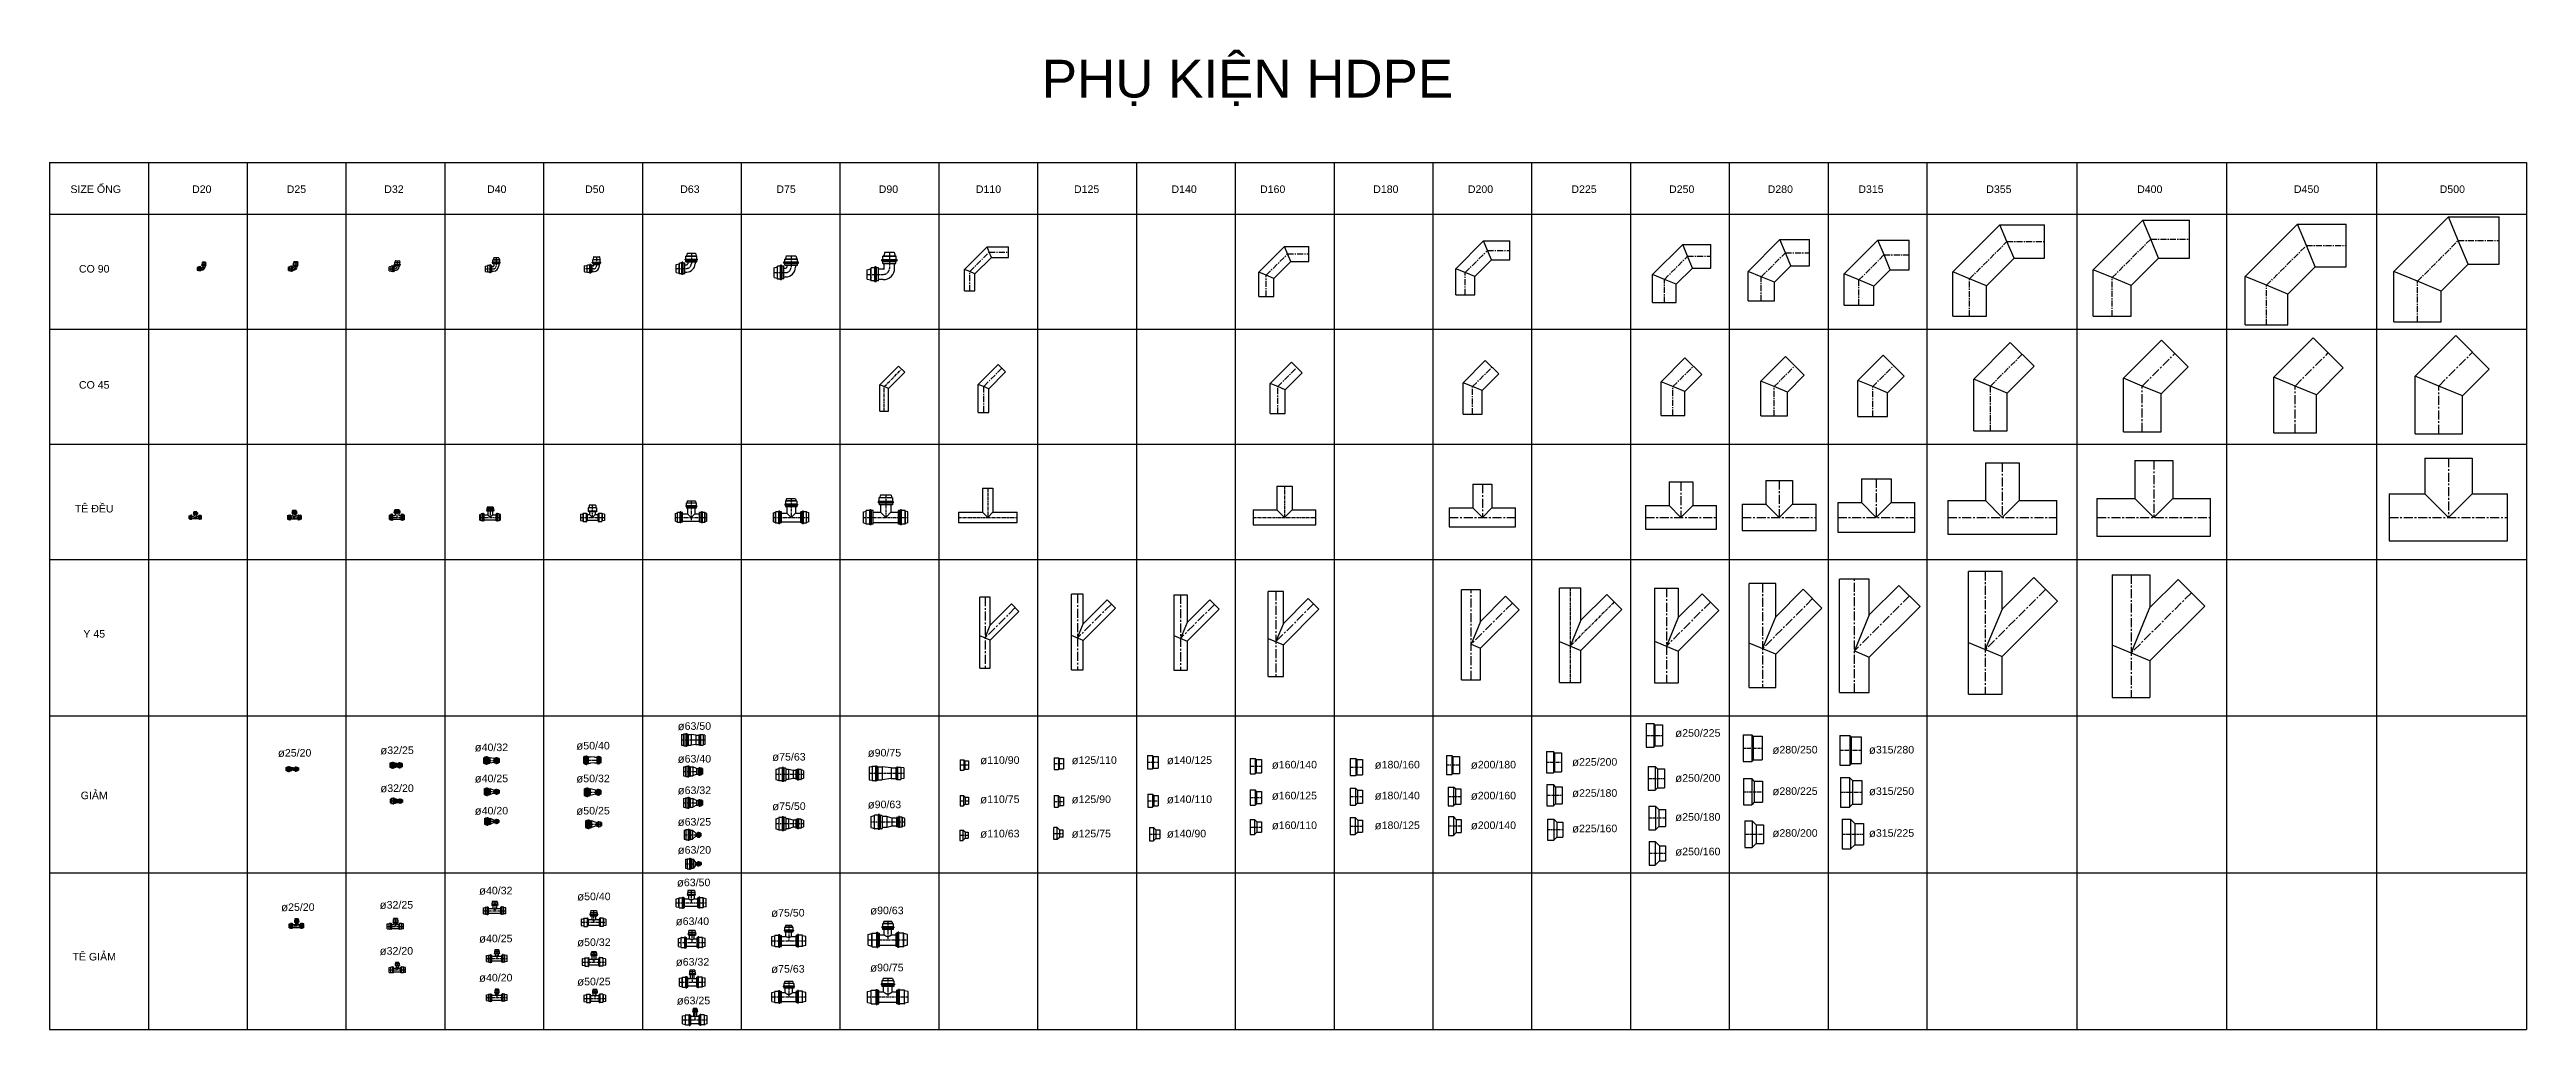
# Model space of a CAD drawing. Header units: millimetres. Extents: x 1218 to 72853, y -34712 to 16286.
# Drawn here: x 20687 to 46860, y -14644 to -4278 of the extents above; entities that cross this region are included whole.
import ezdxf
from ezdxf.enums import TextEntityAlignment as Align

# ---------------------------------------------------------------- set-up
doc = ezdxf.new("R2010")
doc.units = ezdxf.units.MM
doc.linetypes.add('CENTER', pattern=[50.8, 31.75, -6.35, 6.35, -6.35])
doc.styles.get("Standard").update_dxf_attribs({"font": 'arial.ttf'})

msp = doc.modelspace()

# ---------------------------------------------------------------- texts
at = {"color": 1, "linetype": 'Continuous'}
msp.add_text('PHỤ KIỆN HDPE', height=400, dxfattribs=at).set_placement((31172, -4787))
at = {"color": 2, "ltscale": 500}
msp.add_text('SIZE ỐNG', height=80, rotation=360, dxfattribs=at).set_placement((21175, -5756), align=Align.MIDDLE_CENTER)
at = {"color": 2, "linetype": 'Continuous', "ltscale": 500}
for s, p in [('D20', (22193, -5796)), ('D25', (23193, -5796)), ('D32', (24224, -5796)), ('D40', (25310, -5796)), ('D50', (26346, -5796)), ('D63', (27351, -5796)), ('D75', (28367, -5796)), ('D90', (29449, -5796)), ('D110', (30475, -5796)), ('D125', (31512, -5796)), ('D140', (32542, -5796)), ('D160', (33478, -5796)), ('D180', (34674, -5796)), ('D200', (35674, -5796)), ('D225', (36768, -5796)), ('D250', (37800, -5796)), ('D280', (38842, -5796)), ('D315', (39800, -5796)), ('D355', (41152, -5796)), ('D400', (42746, -5796)), ('D450', (44403, -5796)), ('D500', (45943, -5796))]:
    msp.add_text(s, height=80, rotation=360, dxfattribs=at).set_placement(p)
at = {"color": 1, "ltscale": 500}
for s, p in [('CO 90', (21159, -6598)), ('CO 45', (21159, -7826)), ('TÊ ĐỀU', (21159, -9135)), ('Y 45', (21159, -10459)), ('GIẢM', (21159, -12168)), ('TÊ GIẢM', (21159, -13874))]:
    msp.add_text(s, height=80, rotation=360, dxfattribs=at).set_placement(p, align=Align.MIDDLE_CENTER)
at = {"color": 2, "ltscale": 500, "char_height": 80, "attachment_point": 1}
for s, insert in [('{\\H1.08333x;ø\\A1;\\H0.92308x;63/50}', (27324, -11391)), ('{\\H1.08333x;ø\\A1;\\H0.92308x;250/225}', (37865, -11464)), ('{\\H1.08333x;ø\\A1;\\H0.92308x;25/20}', (23100, -11674)), ('{\\H1.08333x;ø\\A1;\\H0.92308x;32/25}', (24182, -11647)), ('{\\H1.08333x;ø\\A1;\\H0.92308x;40/32}', (25179, -11616)), ('{\\H1.08333x;ø\\A1;\\H0.92308x;50/40}', (26253, -11598)), ('{\\H1.08333x;ø\\A1;\\H0.92308x;63/40}', (27324, -11737)), ('{\\H1.08333x;ø\\A1;\\H0.92308x;75/63}', (28323, -11716)), ('{\\H1.08333x;ø\\A1;\\H0.92308x;90/75}', (29332, -11673)), ('{\\H1.08333x;ø\\A1;\\H0.92308x;110/90}', (30521, -11751)), ('{\\H1.08333x;ø\\A1;\\H0.92308x;125/110}', (31487, -11751)), ('{\\H1.08333x;ø\\A1;\\H0.92308x;140/125}', (32493, -11751)), ('{\\H1.08333x;ø\\A1;\\H0.92308x;225/200}', (36775, -11770)), ('{\\H1.08333x;ø\\A1;\\H0.92308x;280/250}', (38892, -11641)), ('{\\H1.08333x;ø\\A1;\\H0.92308x;315/280}', (39912, -11641)), ('{\\H1.08333x;ø\\A1;\\H0.92308x;40/25}', (25179, -11945)), ('{\\H1.08333x;ø\\A1;\\H0.92308x;50/32}', (26253, -11945)), ('{\\H1.08333x;ø\\A1;\\H0.92308x;160/140}', (33602, -11799)), ('{\\H1.08333x;ø\\A1;\\H0.92308x;180/160}', (34689, -11799)), ('{\\H1.08333x;ø\\A1;\\H0.92308x;200/180}', (35705, -11799)), ('{\\H1.08333x;ø\\A1;\\H0.92308x;250/200}', (37865, -11940)), ('{\\H1.08333x;ø\\A1;\\H0.92308x;32/20}', (24182, -12048)), ('{\\H1.08333x;ø\\A1;\\H0.92308x;40/20}', (25179, -12286)), ('{\\H1.08333x;ø\\A1;\\H0.92308x;50/25}', (26253, -12286)), ('{\\H1.08333x;ø\\A1;\\H0.92308x;63/32}', (27324, -12070)), ('{\\H1.08333x;ø\\A1;\\H0.92308x;75/50}', (28323, -12238)), ('{\\H1.08333x;ø\\A1;\\H0.92308x;90/63}', (29332, -12220)), ('{\\H1.08333x;ø\\A1;\\H0.92308x;110/75}', (30521, -12165)), ('{\\H1.08333x;ø\\A1;\\H0.92308x;125/90}', (31487, -12165)), ('{\\H1.08333x;ø\\A1;\\H0.92308x;140/110}', (32493, -12165)), ('{\\H1.08333x;ø\\A1;\\H0.92308x;160/125}', (33602, -12126)), ('{\\H1.08333x;ø\\A1;\\H0.92308x;180/140}', (34689, -12126)), ('{\\H1.08333x;ø\\A1;\\H0.92308x;200/160}', (35705, -12126)), ('{\\H1.08333x;ø\\A1;\\H0.92308x;225/180}', (36775, -12099)), ('{\\H1.08333x;ø\\A1;\\H0.92308x;280/225}', (38892, -12079)), ('{\\H1.08333x;ø\\A1;\\H0.92308x;315/250}', (39912, -12079)), ('{\\H1.08333x;ø\\A1;\\H0.92308x;63/25}', (27324, -12404)), ('{\\H1.08333x;ø\\A1;\\H0.92308x;110/63}', (30521, -12528)), ('{\\H1.08333x;ø\\A1;\\H0.92308x;125/75}', (31487, -12528)), ('{\\H1.08333x;ø\\A1;\\H0.92308x;140/90}', (32493, -12528)), ('{\\H1.08333x;ø\\A1;\\H0.92308x;160/110}', (33602, -12440)), ('{\\H1.08333x;ø\\A1;\\H0.92308x;180/125}', (34689, -12440)), ('{\\H1.08333x;ø\\A1;\\H0.92308x;200/140}', (35705, -12440)), ('{\\H1.08333x;ø\\A1;\\H0.92308x;225/160}', (36775, -12474)), ('{\\H1.08333x;ø\\A1;\\H0.92308x;250/180}', (37865, -12352)), ('{\\H1.08333x;ø\\A1;\\H0.92308x;280/200}', (38892, -12522)), ('{\\H1.08333x;ø\\A1;\\H0.92308x;315/225}', (39912, -12522)), ('{\\H1.08333x;ø\\A1;\\H0.92308x;63/20}', (27324, -12701)), ('{\\H1.08333x;ø\\A1;\\H0.92308x;250/160}', (37865, -12718)), ('{\\H1.08333x;ø\\A1;\\H0.92308x;63/50}', (27316, -13045)), ('{\\H1.08333x;ø\\A1;\\H0.92308x;25/20}', (23134, -13306)), ('{\\H1.08333x;ø\\A1;\\H0.92308x;32/25}', (24175, -13282)), ('{\\H1.08333x;ø\\A1;\\H0.92308x;40/32}', (25225, -13131)), ('{\\H1.08333x;ø\\A1;\\H0.92308x;50/40}', (26262, -13193)), ('{\\H1.08333x;ø\\A1;\\H0.92308x;90/63}', (29358, -13341)), ('{\\H1.08333x;ø\\A1;\\H0.92308x;63/40}', (27303, -13455)), ('{\\H1.08333x;ø\\A1;\\H0.92308x;75/50}', (28312, -13366)), ('{\\H1.08333x;ø\\A1;\\H0.92308x;32/20}', (24175, -13769)), ('{\\H1.08333x;ø\\A1;\\H0.92308x;40/25}', (25225, -13638)), ('{\\H1.08333x;ø\\A1;\\H0.92308x;50/32}', (26262, -13677)), ('{\\H1.08333x;ø\\A1;\\H0.92308x;40/20}', (25225, -14052)), ('{\\H1.08333x;ø\\A1;\\H0.92308x;50/25}', (26262, -14093)), ('{\\H1.08333x;ø\\A1;\\H0.92308x;63/32}', (27304, -13885)), ('{\\H1.08333x;ø\\A1;\\H0.92308x;75/63}', (28312, -13959)), ('{\\H1.08333x;ø\\A1;\\H0.92308x;90/75}', (29358, -13945)), ('{\\H1.08333x;ø\\A1;\\H0.92308x;63/25}', (27314, -14294))]:
    msp.add_mtext_dynamic_manual_height_columns(s, width=2693.13, gutter_width=15, heights=[91.3], dxfattribs=dict(at, insert=insert))

# ---------------------------------------------------------------- blocks, each defined once
blk = doc.blocks.new('CO90-D20 HDPE')
at = {"linetype": 'Continuous'}
for p, q in [((-71, 14), (-71, -14)), ((-70, 15), (-58, 18)), ((-58, 18), (-58, 20)), ((-43, 20), (-57, 20)), ((-43, 23), (-43, -23)), ((-39, 23), (-43, 23)), ((-39, 23), (-39, -23)), ((-37, 18), (-39, 18)), ((-37, 20), (-37, -20)), ((-33, 20), (-37, 20)), ((-32, 19), (-32, -19)), ((-32, 12), (-22, 12)), ((23, 43), (-23, 43)), ((-23, 39), (-23, 43)), ((23, 39), (-23, 39)), ((-18, 58), (-20, 58)), ((-20, 43), (-20, 57)), ((20, 37), (-20, 37)), ((-20, 33), (-20, 37)), ((19, 32), (-19, 32)), ((-15, 70), (-18, 58)), ((-18, 37), (-18, 39)), ((14, 71), (-14, 71)), ((-12, 32), (-12, 22)), ((12, 32), (12, 22)), ((15, 70), (18, 58)), ((18, 58), (20, 58)), ((18, 37), (18, 39)), ((20, 43), (20, 57)), ((20, 33), (20, 37)), ((23, 39), (23, 43)), ((-70, -15), (-58, -18)), ((-58, -18), (-58, -20)), ((-43, -20), (-57, -20)), ((-39, -23), (-43, -23)), ((-37, -18), (-39, -18)), ((-33, -20), (-37, -20)), ((-32, -12), (-22, -12))]:
    blk.add_line(p, q, dxfattribs=at)
at = {"color": 8, "linetype": 'CENTER'}
for p, q in [((-71, 0), (-22, 0)), ((0, 71), (0, 22))]:
    blk.add_line(p, q, dxfattribs=at)
at = {"color": 8, "linetype": 'Continuous'}
for p, q in [((-58, 20), (-58, -20)), ((-58, 18), (-58, -18)), ((20, 58), (-20, 58)), ((18, 58), (-18, 58))]:
    blk.add_line(p, q, dxfattribs=at)
at = {"linetype": 'Continuous'}
for centre, radius, start, end in [((-70, 14), 1.25, 100.9904, 180), ((-57, 20), 0.567, 85.2895, 170.957), ((-33, 19), 1.25, 0, 90), ((-22, 22), 9.02, 270, 0), ((-22, 22), 34, 270, 0), ((-20, 57), 0.567, 99.043, 184.7105), ((-19, 33), 1.25, 180, 270), ((-14, 70), 1.25, 90, 169.0096), ((14, 70), 1.25, 10.9904, 90), ((19, 33), 1.25, 270, 0), ((20, 57), 0.567, 355.2895, 80.957), ((-70, -14), 1.25, 180, 259.0096), ((-57, -20), 0.567, 189.043, 274.7105), ((-33, -19), 1.25, 270, 0)]:
    blk.add_arc(centre, radius, start, end, dxfattribs=at)
at = {"color": 8, "linetype": 'CENTER'}
blk.add_arc((-22, 22), 21.5, 270, 0, dxfattribs=at)
at = {"linetype": 'Continuous', "flags": 1}
for p in [(-43, 0), (0, 43)]:
    blk.add_attdef('AMC', p, '', height=0.5, dxfattribs=at)
blk = doc.blocks.new('CO90-D25 HDPE')
at = {"linetype": 'Continuous'}
for p, q in [((-77, -18), (-77, 18)), ((-76, 19), (-62, 22)), ((-62, 22), (-62, 24)), ((-43, 24), (-61, 24)), ((-43, -27), (-43, 27)), ((-39, 27), (-43, 27)), ((-39, -27), (-39, 27)), ((-37, 22), (-39, 22)), ((-37, -24), (-37, 24)), ((-33, 24), (-37, 24)), ((-32, -23), (-32, 23)), ((-32, 16), (-22, 16)), ((-27, 43), (27, 43)), ((-27, 39), (-27, 43)), ((-27, 39), (27, 39)), ((-22, 62), (-24, 62)), ((-24, 43), (-24, 61)), ((-24, 37), (24, 37)), ((-24, 33), (-24, 37)), ((-23, 32), (23, 32)), ((-19, 76), (-22, 62)), ((-22, 37), (-22, 39)), ((-18, 77), (18, 77)), ((-16, 32), (-16, 22)), ((16, 32), (16, 22)), ((19, 76), (22, 62)), ((22, 62), (24, 62)), ((22, 37), (22, 39)), ((24, 43), (24, 61)), ((24, 33), (24, 37)), ((27, 39), (27, 43)), ((-76, -19), (-62, -22)), ((-62, -22), (-62, -24)), ((-43, -24), (-61, -24)), ((-39, -27), (-43, -27)), ((-37, -22), (-39, -22)), ((-33, -24), (-37, -24)), ((-32, -16), (-22, -16))]:
    blk.add_line(p, q, dxfattribs=at)
at = {"color": 8, "linetype": 'CENTER'}
for p, q in [((-77, 0), (-22, 0)), ((0, 77), (0, 22))]:
    blk.add_line(p, q, dxfattribs=at)
at = {"color": 8, "linetype": 'Continuous'}
for p, q in [((-62, -24), (-62, 24)), ((-62, -22), (-62, 22)), ((-24, 62), (24, 62)), ((-22, 62), (22, 62))]:
    blk.add_line(p, q, dxfattribs=at)
at = {"linetype": 'Continuous'}
for centre, radius, start, end in [((-76, 18), 1.25, 100.9904, 180), ((-61, 24), 0.567, 85.2895, 170.957), ((-33, 23), 1.25, 0, 90), ((-24, 61), 0.567, 99.043, 184.7105), ((-23, 33), 1.25, 180, 270), ((-22, 22), 37.5, 270, 0), ((-22, 22), 5.53, 270, 0), ((-18, 76), 1.25, 90, 169.0096), ((18, 76), 1.25, 10.9904, 90), ((23, 33), 1.25, 270, 0), ((24, 61), 0.567, 355.2895, 80.957), ((-76, -18), 1.25, 180, 259.0096), ((-61, -24), 0.567, 189.043, 274.7105), ((-33, -23), 1.25, 270, 0)]:
    blk.add_arc(centre, radius, start, end, dxfattribs=at)
at = {"color": 8, "linetype": 'CENTER'}
blk.add_arc((-22, 22), 21.5, 270, 0, dxfattribs=at)
at = {"linetype": 'Continuous', "flags": 1}
for p in [(-43, 0), (0, 43)]:
    blk.add_attdef('AMC', p, '', height=0.5, dxfattribs=at)
blk = doc.blocks.new('CO90-D32 HDPE')
at = {"linetype": 'Continuous', "extrusion": (1.24652e-16, 3.73957e-16, -1)}
for p, q in [((-85, -21), (-85, 21)), ((-84, 22), (-66, 25)), ((-66, 25), (-66, 28)), ((-47, 28), (-65, 28)), ((-42, 32), (-47, 32)), ((-39, 26), (-42, 26)), ((-34, 28), (-39, 28)), ((-32, 42), (-32, 47)), ((-32, -26), (-32, 26)), ((-25, 66), (-28, 66)), ((-28, 47), (-28, 65)), ((-28, 34), (-28, 39)), ((-26, 39), (-26, 42)), ((-26, 32), (26, 32)), ((-22, 84), (-25, 66)), ((-21, 85), (21, 85)), ((22, 84), (25, 66)), ((25, 66), (28, 66)), ((26, 39), (26, 42)), ((28, 47), (28, 65)), ((28, 34), (28, 39)), ((32, 42), (32, 47)), ((-84, -22), (-66, -25)), ((-66, -25), (-66, -28)), ((-47, -28), (-65, -28)), ((-42, -32), (-47, -32)), ((-39, -26), (-42, -26)), ((-34, -28), (-39, -28))]:
    blk.add_line(p, q, dxfattribs=at)
at = {"color": 8, "linetype": 'CENTER'}
for p, q in [((-85, 0), (-25, 0)), ((0, 85), (0, 25))]:
    blk.add_line(p, q, dxfattribs=at)
at = {"color": 8, "linetype": 'Continuous', "extrusion": (1.24652e-16, 3.73957e-16, -1)}
for p, q in [((-66, -28), (-66, 28)), ((-66, -25), (-66, 25)), ((-47, -32), (-47, 32)), ((-42, -32), (-42, 32)), ((-39, -28), (-39, 28)), ((-32, 47), (32, 47)), ((-32, 42), (32, 42)), ((-28, 66), (28, 66)), ((-28, 39), (28, 39)), ((-25, 66), (25, 66))]:
    blk.add_line(p, q, dxfattribs=at)
at = {"linetype": 'Continuous'}
for p, q in [((-32, 20), (-25, 20)), ((-20, 32), (-20, 25)), ((20, 32), (20, 25)), ((-32, -20), (-25, -20))]:
    blk.add_line(p, q, dxfattribs=at)
for centre, radius, start, end in [((-83, 21), 1.6, 100.9904, 180), ((-65, 28), 0.726, 85.2895, 170.957), ((-34, 26), 1.6, 0, 90), ((-28, 65), 0.726, 99.043, 184.7105), ((-26, 34), 1.6, 180, 270), ((-25, 25), 4.71, 270, 0), ((-25, 25), 44.7, 270, 0), ((-21, 83), 1.6, 90, 169.0096), ((21, 83), 1.6, 10.9904, 90), ((26, 34), 1.6, 270, 0), ((28, 65), 0.726, 355.2895, 80.957), ((-83, -21), 1.6, 180, 259.0096), ((-65, -28), 0.726, 189.043, 274.7105), ((-34, -26), 1.6, 270, 0)]:
    blk.add_arc(centre, radius, start, end, dxfattribs=at)
at = {"color": 8, "linetype": 'CENTER'}
blk.add_arc((-25, 25), 24.7, 270, 0, dxfattribs=at)
at = {"linetype": 'Continuous', "flags": 1}
for p in [(-66, 0), (0, 66)]:
    blk.add_attdef('AMC', p, '', height=0.5, dxfattribs=at)
blk = doc.blocks.new('CO90-D40 HDPE')
at = {"linetype": 'Continuous'}
for p, q in [((-117, 27), (-94, 32)), ((-117, 27), (-117, -27)), ((-94, 32), (-92, 36)), ((-69, 36), (-92, 36)), ((-63, 41), (-69, 41)), ((-60, 32), (-63, 32)), ((-51, 36), (-60, 36)), ((-51, 36), (-51, -36)), ((-51, 25), (-31, 25)), ((-41, 63), (-41, 69)), ((-32, 94), (-36, 92)), ((-36, 69), (-36, 92)), ((-36, 51), (-36, 60)), ((36, 51), (-36, 51)), ((-27, 117), (-32, 94)), ((-32, 60), (-32, 63)), ((27, 117), (-27, 117)), ((-25, 51), (-25, 31)), ((25, 51), (25, 31)), ((27, 117), (32, 94)), ((32, 94), (36, 92)), ((32, 60), (32, 63)), ((36, 69), (36, 92)), ((36, 51), (36, 60)), ((41, 63), (41, 69)), ((-117, -27), (-94, -32)), ((-94, -32), (-92, -36)), ((-69, -36), (-92, -36)), ((-63, -41), (-69, -41)), ((-60, -32), (-63, -32)), ((-51, -36), (-60, -36)), ((-51, -25), (-31, -25))]:
    blk.add_line(p, q, dxfattribs=at)
at = {"color": 8, "linetype": 'CENTER'}
for p, q in [((-117, 0), (-31, 0)), ((0, 117), (0, 31))]:
    blk.add_line(p, q, dxfattribs=at)
at = {"color": 8, "linetype": 'Continuous'}
for p, q in [((-94, 32), (-94, -32)), ((-92, 36), (-92, -36)), ((-69, 41), (-69, -41)), ((-63, 41), (-63, -41)), ((-60, 36), (-60, -36)), ((41, 69), (-41, 69)), ((41, 63), (-41, 63)), ((36, 92), (-36, 92)), ((36, 60), (-36, 60)), ((32, 94), (-32, 94))]:
    blk.add_line(p, q, dxfattribs=at)
at = {"color": 8, "linetype": 'CENTER'}
blk.add_arc((-31, 31), 30.9, 270, 0, dxfattribs=at)
at = {"linetype": 'Continuous'}
for radius in [55.9, 5.89]:
    blk.add_arc((-31, 31), radius, 270, 0, dxfattribs=at)
at = {"linetype": 'Continuous', "flags": 1}
for p in [(-69, 0), (0, 69)]:
    blk.add_attdef('AMC', p, '', height=0.5, dxfattribs=at)
blk = doc.blocks.new('CO90-D50 HDPE')
at = {"linetype": 'Continuous'}
for p, q in [((-128, -30), (-128, 30)), ((-126, 33), (-99, 35)), ((-99, 35), (-98, 39)), ((-99, -35), (-99, 35)), ((-70, 40), (-96, 40)), ((-70, -46), (-70, 46)), ((-62, 46), (-70, 46)), ((-62, -46), (-62, 46)), ((-59, 34), (-62, 34)), ((-59, -37), (-59, 37)), ((-50, 37), (-59, 37)), ((-47, -34), (-47, 34)), ((-31, 30), (-47, 30)), ((-46, 70), (46, 70)), ((-46, 62), (-46, 70)), ((-46, 62), (46, 62)), ((-40, 70), (-40, 96)), ((-35, 99), (-39, 98)), ((-37, 59), (37, 59)), ((-37, 50), (-37, 59)), ((-33, 126), (-35, 99)), ((-35, 99), (35, 99)), ((-34, 59), (-34, 62)), ((-34, 47), (34, 47)), ((-30, 128), (30, 128)), ((-30, 31), (-30, 47)), ((30, 31), (30, 47)), ((33, 126), (35, 99)), ((34, 59), (34, 62)), ((35, 99), (39, 98)), ((37, 50), (37, 59)), ((40, 70), (40, 96)), ((46, 62), (46, 70)), ((-126, -33), (-99, -35)), ((-99, -35), (-98, -39)), ((-70, -40), (-96, -40)), ((-62, -46), (-70, -46)), ((-59, -34), (-62, -34)), ((-50, -37), (-59, -37)), ((-31, -30), (-47, -30))]:
    blk.add_line(p, q, dxfattribs=at)
at = {"color": 8, "linetype": 'CENTER'}
for points in [[(-31, 0), (-128, 0)], [(0, 128), (0, 31)]]:
    blk.add_lwpolyline(points, dxfattribs=at)
at = {"linetype": 'Continuous'}
for centre, radius, start, end in [((-125, 30), 3.27, 108.6145, 180), ((-96, 39), 1.25, 90, 166.2464), ((-50, 34), 2.5, 0, 90), ((-39, 96), 1.25, 103.7536, 180), ((-34, 50), 2.5, 180, 270), ((-30, 125), 3.27, 90, 161.3855), ((-31, 31), 0.999, 270, 0), ((-31, 31), 61.6, 270, 0), ((30, 125), 3.27, 18.6145, 90), ((34, 50), 2.5, 270, 0), ((39, 96), 1.25, 0, 76.2464), ((-125, -30), 3.27, 180, 251.3855), ((-96, -39), 1.25, 193.7536, 270), ((-50, -34), 2.5, 270, 0)]:
    blk.add_arc(centre, radius, start, end, dxfattribs=at)
at = {"color": 8, "linetype": 'CENTER'}
blk.add_arc((-31, 31), 31.3, 270, 0, dxfattribs=at)
at = {"linetype": 'Continuous', "flags": 1}
for p in [(-70, 0), (0, 70)]:
    blk.add_attdef('AMC', p, '', height=0.5, dxfattribs=at)
blk = doc.blocks.new('CO90-D63 HDPE')
at = {"linetype": 'Continuous'}
for p, q in [((-160, 43), (-128, 50)), ((-160, -43), (-160, 43)), ((-128, 50), (-126, 57)), ((-99, 57), (-126, 57)), ((-89, 65), (-99, 65)), ((-85, 51), (-89, 51)), ((-70, 57), (-85, 57)), ((-70, -57), (-70, 57)), ((-70, 39), (-49, 39)), ((-65, 89), (-65, 99)), ((-50, 132), (-57, 131)), ((-57, 99), (-57, 131)), ((-57, 70), (-57, 85)), ((-57, 70), (57, 70)), ((-51, 85), (-51, 89)), ((-43, 160), (-50, 132)), ((-43, 160), (43, 160)), ((-39, 70), (-39, 49)), ((39, 70), (39, 49)), ((43, 160), (50, 132)), ((50, 132), (57, 131)), ((51, 85), (51, 89)), ((57, 99), (57, 131)), ((57, 70), (57, 85)), ((65, 89), (65, 99)), ((-160, -43), (-128, -50)), ((-128, -50), (-126, -57)), ((-99, -57), (-126, -57)), ((-89, -65), (-99, -65)), ((-85, -51), (-89, -51)), ((-70, -57), (-85, -57)), ((-70, -39), (-49, -39))]:
    blk.add_line(p, q, dxfattribs=at)
at = {"color": 8, "linetype": 'CENTER'}
for p, q in [((-160, 0), (-49, 0)), ((0, 160), (0, 49))]:
    blk.add_line(p, q, dxfattribs=at)
at = {"color": 8, "linetype": 'Continuous'}
for p, q in [((-128, -50), (-128, 50)), ((-126, -57), (-126, 57)), ((-99, -65), (-99, 65)), ((-89, -65), (-89, 65)), ((-85, -57), (-85, 57)), ((-65, 99), (65, 99)), ((-65, 89), (65, 89)), ((-57, 131), (57, 131)), ((-57, 85), (57, 85)), ((-50, 132), (50, 132))]:
    blk.add_line(p, q, dxfattribs=at)
at = {"color": 8, "linetype": 'CENTER'}
blk.add_arc((-49, 49), 48.7, 270, 0, dxfattribs=at)
at = {"linetype": 'Continuous'}
for radius in [87.7, 9.66]:
    blk.add_arc((-49, 49), radius, 270, 0, dxfattribs=at)
at = {"linetype": 'Continuous', "flags": 1}
for p in [(-99, 0), (0, 99)]:
    blk.add_attdef('AMC', p, '', height=0.5, dxfattribs=at)
blk = doc.blocks.new('CO90-D75 HDPE')
at = {"linetype": 'Continuous'}
for p, q in [((-178, 51), (-145, 60)), ((-178, -51), (-178, 51)), ((-145, 60), (-143, 68)), ((-113, 68), (-143, 68)), ((-101, 77), (-113, 77)), ((-96, 61), (-101, 61)), ((-78, 67), (-96, 67)), ((-78, -67), (-78, 67)), ((-78, 46), (-57, 46)), ((-77, 101), (-77, 113)), ((-60, 145), (-68, 143)), ((-68, 113), (-68, 143)), ((-67, 78), (-67, 96)), ((-67, 78), (67, 78)), ((-61, 96), (-61, 101)), ((-51, 178), (-60, 145)), ((-51, 178), (51, 178)), ((-46, 78), (-46, 57)), ((46, 78), (46, 57)), ((51, 178), (60, 145)), ((60, 145), (68, 143)), ((61, 96), (61, 101)), ((67, 78), (67, 96)), ((68, 113), (68, 143)), ((77, 101), (77, 113)), ((-178, -51), (-145, -60)), ((-145, -60), (-143, -68)), ((-113, -68), (-143, -68)), ((-101, -77), (-113, -77)), ((-96, -61), (-101, -61)), ((-78, -67), (-96, -67)), ((-78, -46), (-57, -46))]:
    blk.add_line(p, q, dxfattribs=at)
at = {"color": 8, "linetype": 'CENTER'}
for p, q in [((-178, 0), (-57, 0)), ((0, 178), (0, 57))]:
    blk.add_line(p, q, dxfattribs=at)
at = {"color": 8, "linetype": 'Continuous'}
for p, q in [((-145, -60), (-145, 60)), ((-143, -68), (-143, 68)), ((-113, -77), (-113, 77)), ((-101, -77), (-101, 77)), ((-96, -67), (-96, 67)), ((-77, 113), (77, 113)), ((-77, 101), (77, 101)), ((-68, 143), (68, 143)), ((-67, 96), (67, 96)), ((-60, 145), (60, 145))]:
    blk.add_line(p, q, dxfattribs=at)
at = {"color": 8, "linetype": 'CENTER'}
blk.add_arc((-57, 57), 56.5, 270, 0, dxfattribs=at)
at = {"linetype": 'Continuous'}
for radius in [10.6, 103]:
    blk.add_arc((-57, 57), radius, 270, 0, dxfattribs=at)
at = {"linetype": 'Continuous', "flags": 1}
for p in [(-113, 0), (0, 113)]:
    blk.add_attdef('AMC', p, '', height=0.5, dxfattribs=at)
blk = doc.blocks.new('CO90-D90 HDPE')
at = {"linetype": 'Continuous', "extrusion": (1.12971e-16, 2.35357e-16, -1)}
for p, q in [((-235, 49), (-195, 59)), ((-235, -49), (-235, 49)), ((-195, 59), (-193, 70)), ((-156, 70), (-193, 70)), ((-156, -80), (-156, 80)), ((-142, 80), (-156, 80)), ((-142, -80), (-142, 80)), ((-136, 61), (-142, 61)), ((-136, -69), (-136, 69)), ((-115, 69), (-136, 69)), ((-115, -69), (-115, 69)), ((-62, 54), (-115, 54)), ((-80, 156), (80, 156)), ((-80, 142), (-80, 156)), ((-80, 142), (80, 142)), ((-59, 195), (-70, 193)), ((-70, 156), (-70, 193)), ((-69, 136), (69, 136)), ((-69, 115), (-69, 136)), ((-69, 115), (69, 115)), ((-60, 54), (-62, 54)), ((-61, 136), (-61, 142)), ((-49, 235), (-59, 195)), ((-54, 62), (-54, 115)), ((-54, 60), (-54, 62)), ((-49, 235), (49, 235)), ((49, 235), (59, 195)), ((54, 65), (54, 115)), ((59, 195), (70, 193)), ((61, 136), (61, 142)), ((69, 115), (69, 136)), ((70, 156), (70, 193)), ((80, 142), (80, 156)), ((-235, -49), (-195, -59)), ((-195, -59), (-193, -70)), ((-156, -70), (-193, -70)), ((-142, -80), (-156, -80)), ((-136, -61), (-142, -61)), ((-115, -69), (-136, -69)), ((-65, -54), (-115, -54))]:
    blk.add_line(p, q, dxfattribs=at)
at = {"color": 8, "linetype": 'CENTER'}
for p, q in [((-235, 0), (-61, 0)), ((0, 235), (0, 61))]:
    blk.add_line(p, q, dxfattribs=at)
at = {"color": 8, "linetype": 'Continuous', "extrusion": (1.12971e-16, 2.35357e-16, -1)}
for p, q in [((-195, -59), (-195, 59)), ((-193, -70), (-193, 70)), ((-70, 193), (70, 193)), ((-59, 195), (59, 195))]:
    blk.add_line(p, q, dxfattribs=at)
at = {"linetype": 'Continuous'}
for radius, start, end in [(114, 267.2712, 2.7288), (5.26, 266.2266, 3.7734)]:
    blk.add_arc((-60, 60), radius, start, end, dxfattribs=at)
at = {"color": 8, "linetype": 'CENTER'}
blk.add_arc((-64, 64), 63.9, 272.839, 357.161, dxfattribs=at)
at = {"linetype": 'Continuous', "flags": 1}
for p in [(-156, 0), (0, 156)]:
    blk.add_attdef('AMC', p, '', height=0.5, dxfattribs=at)
blk = doc.blocks.new('CO90-D110 HDPE')
at = {"linetype": 'Continuous', "extrusion": (0, 1, 0)}
for p, q in [((-55, -182), (182, 55)), ((182, 55), (410, 55)), ((410, -55), (410, 55)), ((-55, -410), (-55, -182)), ((55, -228), (228, -55)), ((55, -410), (55, -228)), ((228, -55), (410, -55)), ((-55, -410), (55, -410))]:
    blk.add_line(p, q, dxfattribs=at)
at = {"color": 8, "linetype": 'Continuous', "extrusion": (0, 1, 0)}
for p, q in [((205, 0), (182, 55)), ((228, -55), (205, 0)), ((0, -205), (-55, -182)), ((55, -228), (0, -205))]:
    blk.add_line(p, q, dxfattribs=at)
at = {"color": 8, "linetype": 'CENTER', "ltscale": 2}
blk.add_lwpolyline([(0, -410), (0, -205), (205, 0), (410, 0)], dxfattribs=at)
at = {"linetype": 'Continuous', "flags": 1}
for p in [(410, 0), (0, -410)]:
    blk.add_attdef('AMC', p, '', height=0.5, dxfattribs=at)
blk = doc.blocks.new('CO90-D160 HDPE')
at = {"linetype": 'Continuous', "extrusion": (0, 1, 0)}
for p, q in [((-80, -192), (192, 80)), ((225, 0), (192, 80)), ((192, 80), (450, 80)), ((258, -80), (225, 0)), ((450, -80), (450, 80)), ((0, -225), (-80, -192)), ((-80, -450), (-80, -192)), ((80, -258), (0, -225)), ((80, -258), (258, -80)), ((80, -450), (80, -258)), ((258, -80), (450, -80)), ((-80, -450), (80, -450))]:
    blk.add_line(p, q, dxfattribs=at)
at = {"color": 8, "linetype": 'CENTER', "ltscale": 2}
blk.add_lwpolyline([(0, -450), (0, -225), (225, 0), (450, 0)], dxfattribs=at)
at = {"linetype": 'Continuous', "flags": 1}
for p in [(450, 0), (0, -450)]:
    blk.add_attdef('AMC', p, '', height=0.5, dxfattribs=at)
blk = doc.blocks.new('CO90-D200 HDPE')
at = {"linetype": 'Continuous', "extrusion": (0, 1, 0)}
for p, q in [((-100, -194), (194, 100)), ((235, 0), (194, 100)), ((194, 100), (470, 100)), ((276, -100), (235, 0)), ((470, -100), (470, 100)), ((0, -235), (-100, -194)), ((-100, -470), (-100, -194)), ((100, -276), (0, -235)), ((100, -276), (276, -100)), ((276, -100), (470, -100)), ((-100, -470), (100, -470)), ((100, -470), (100, -276))]:
    blk.add_line(p, q, dxfattribs=at)
at = {"color": 8, "linetype": 'CENTER', "ltscale": 2}
blk.add_lwpolyline([(0, -470), (0, -235), (235, 0), (470, 0)], dxfattribs=at)
at = {"linetype": 'Continuous', "flags": 1}
for p in [(470, 0), (0, -470)]:
    blk.add_attdef('AMC', p, '', height=0.5, dxfattribs=at)
blk = doc.blocks.new('CO90-D250 HDPE')
at = {"linetype": 'Continuous', "extrusion": (0, 1, 0)}
for p, q in [((-125, -193), (193, 125)), ((193, 125), (490, 125)), ((490, -125), (490, 125)), ((-125, -490), (-125, -193)), ((125, -297), (297, -125)), ((297, -125), (490, -125)), ((-125, -490), (125, -490)), ((125, -490), (125, -297))]:
    blk.add_line(p, q, dxfattribs=at)
at = {"color": 8, "linetype": 'Continuous', "extrusion": (0, 1, 0)}
for p, q in [((245, 0), (193, 125)), ((297, -125), (245, 0)), ((0, -245), (-125, -193)), ((125, -297), (0, -245))]:
    blk.add_line(p, q, dxfattribs=at)
at = {"color": 8, "linetype": 'CENTER', "ltscale": 2}
blk.add_lwpolyline([(0, -490), (0, -245), (245, 0), (490, 0)], dxfattribs=at)
at = {"linetype": 'Continuous', "flags": 1}
for p in [(490, 0), (0, -490)]:
    blk.add_attdef('AMC', p, '', height=0.5, dxfattribs=at)
blk = doc.blocks.new('CO90-D280 HDPE')
at = {"linetype": 'Continuous', "extrusion": (0, 1, 0)}
for p, q in [((-140, -197), (197, 140)), ((197, 140), (510, 140)), ((510, -140), (510, 140)), ((-140, -510), (-140, -197)), ((140, -313), (313, -140)), ((313, -140), (510, -140)), ((-140, -510), (140, -510)), ((140, -510), (140, -313))]:
    blk.add_line(p, q, dxfattribs=at)
at = {"color": 8, "linetype": 'Continuous', "extrusion": (0, 1, 0)}
for p, q in [((255, 0), (197, 140)), ((313, -140), (255, 0)), ((0, -255), (-140, -197)), ((140, -313), (0, -255))]:
    blk.add_line(p, q, dxfattribs=at)
at = {"color": 8, "linetype": 'CENTER', "ltscale": 2}
blk.add_lwpolyline([(0, -510), (0, -255), (255, 0), (510, 0)], dxfattribs=at)
at = {"linetype": 'Continuous', "flags": 1}
for p in [(510, 0), (0, -510)]:
    blk.add_attdef('AMC', p, '', height=0.5, dxfattribs=at)
blk = doc.blocks.new('CO90-D315 HDPE')
at = {"linetype": 'Continuous', "extrusion": (0, 1, 0)}
for p, q in [((-157, -200), (200, 157)), ((-157, -200), (200, 157)), ((200, 157), (530, 157)), ((200, 157), (530, 157)), ((530, -157), (530, 157)), ((530, -157), (530, 157)), ((-157, -530), (-157, -200)), ((-157, -530), (-157, -200)), ((157, -330), (330, -157)), ((157, -330), (330, -157)), ((330, -157), (530, -157)), ((330, -157), (530, -157)), ((157, -530), (157, -330)), ((157, -530), (157, -330)), ((-157, -530), (157, -530)), ((-157, -530), (157, -530))]:
    blk.add_line(p, q, dxfattribs=at)
at = {"color": 8, "linetype": 'Continuous', "extrusion": (0, 1, 0)}
for p, q in [((265, 0), (200, 157)), ((265, 0), (200, 157)), ((330, -157), (265, 0)), ((330, -157), (265, 0)), ((0, -265), (-157, -200)), ((0, -265), (-157, -200)), ((157, -330), (0, -265)), ((157, -330), (0, -265))]:
    blk.add_line(p, q, dxfattribs=at)
at = {"color": 8, "linetype": 'CENTER', "ltscale": 2}
blk.add_lwpolyline([(0, -530), (0, -265), (265, 0), (530, 0)], dxfattribs=at)
blk.add_lwpolyline([(0, -530), (0, -265), (265, 0), (530, 0)], dxfattribs=at)
at = {"linetype": 'Continuous', "flags": 1}
for p in [(530, 0), (0, -530)]:
    blk.add_attdef('AMC', p, '', height=0.5, dxfattribs=at)
blk = doc.blocks.new('CO90-D355 HDPE')
at = {"linetype": 'Continuous', "extrusion": (0, 1, 0)}
for p, q in [((-177, -321), (321, 177)), ((321, 177), (790, 177)), ((790, -177), (790, 177)), ((177, -469), (469, -177)), ((469, -177), (790, -177)), ((-177, -790), (-177, -321)), ((177, -790), (177, -469)), ((-177, -790), (177, -790))]:
    blk.add_line(p, q, dxfattribs=at)
at = {"color": 8, "linetype": 'Continuous', "extrusion": (0, 1, 0)}
for p, q in [((395, 0), (321, 177)), ((469, -177), (395, 0)), ((0, -395), (-177, -321)), ((177, -469), (0, -395))]:
    blk.add_line(p, q, dxfattribs=at)
at = {"color": 8, "linetype": 'CENTER', "ltscale": 2}
blk.add_lwpolyline([(0, -790), (0, -395), (395, 0), (790, 0)], dxfattribs=at)
at = {"linetype": 'Continuous', "flags": 1}
for p in [(790, 0), (0, -790)]:
    blk.add_attdef('AMC', p, '', height=0.5, dxfattribs=at)
blk = doc.blocks.new('CO90-D400 HDPE')
at = {"linetype": 'Continuous', "extrusion": (0, 1, 0)}
for p, q in [((-200, -325), (325, 200)), ((325, 200), (815, 200)), ((815, -200), (815, 200)), ((200, -490), (490, -200)), ((490, -200), (815, -200)), ((-200, -815), (-200, -325)), ((200, -815), (200, -490)), ((-200, -815), (200, -815))]:
    blk.add_line(p, q, dxfattribs=at)
at = {"color": 8, "linetype": 'Continuous', "extrusion": (0, 1, 0)}
for p, q in [((407, 0), (325, 200)), ((490, -200), (407, 0)), ((0, -407), (-200, -325)), ((200, -490), (0, -407))]:
    blk.add_line(p, q, dxfattribs=at)
at = {"color": 8, "linetype": 'CENTER', "ltscale": 2}
blk.add_lwpolyline([(0, -815), (0, -407), (407, 0), (815, 0)], dxfattribs=at)
at = {"linetype": 'Continuous', "flags": 1}
for p in [(815, 0), (0, -815)]:
    blk.add_attdef('AMC', p, '', height=0.5, dxfattribs=at)
blk = doc.blocks.new('CO90-D450 HDPE')
at = {"linetype": 'Continuous', "extrusion": (0, 1, 0)}
for p, q in [((-225, -327), (327, 225)), ((327, 225), (840, 225)), ((840, -225), (840, 225)), ((225, -513), (513, -225)), ((513, -225), (840, -225)), ((-225, -840), (-225, -327)), ((225, -840), (225, -513)), ((-225, -840), (225, -840))]:
    blk.add_line(p, q, dxfattribs=at)
at = {"color": 8, "linetype": 'Continuous', "extrusion": (0, 1, 0)}
for p, q in [((420, 0), (327, 225)), ((513, -225), (420, 0)), ((0, -420), (-225, -327)), ((225, -513), (0, -420))]:
    blk.add_line(p, q, dxfattribs=at)
at = {"color": 8, "linetype": 'CENTER', "ltscale": 2}
blk.add_lwpolyline([(0, -840), (0, -420), (420, 0), (840, 0)], dxfattribs=at)
at = {"linetype": 'Continuous', "flags": 1}
for p in [(840, 0), (0, -840)]:
    blk.add_attdef('AMC', p, '', height=0.5, dxfattribs=at)
blk = doc.blocks.new('CO90-D500 HDPE')
at = {"linetype": 'Continuous', "extrusion": (0, 1, 0)}
for p, q in [((-250, -326), (326, 250)), ((326, 250), (860, 250)), ((860, -250), (860, 250)), ((250, -534), (534, -250)), ((534, -250), (860, -250)), ((-250, -860), (-250, -326)), ((250, -860), (250, -534)), ((-250, -860), (250, -860))]:
    blk.add_line(p, q, dxfattribs=at)
at = {"color": 8, "linetype": 'Continuous', "extrusion": (0, 1, 0)}
for p, q in [((430, 0), (326, 250)), ((534, -250), (430, 0)), ((0, -430), (-250, -326)), ((250, -534), (0, -430))]:
    blk.add_line(p, q, dxfattribs=at)
at = {"color": 8, "linetype": 'CENTER', "ltscale": 2}
blk.add_lwpolyline([(0, -860), (0, -430), (430, 0), (860, 0)], dxfattribs=at)
at = {"linetype": 'Continuous', "flags": 1}
for p in [(860, 0), (0, -860)]:
    blk.add_attdef('AMC', p, '', height=0.5, dxfattribs=at)
blk = doc.blocks.new('CO45-D500 HDPE')
at = {"linetype": 'Continuous', "extrusion": (0, 1, 0)}
for p, q in [((-250, 104), (180, 534)), ((534, 180), (180, 534)), ((-250, -505), (-250, 104)), ((250, -104), (534, 180)), ((250, -505), (250, -104)), ((-250, -505), (250, -505))]:
    blk.add_line(p, q, dxfattribs=at)
at = {"color": 8, "linetype": 'Continuous', "extrusion": (0, 1, 0)}
for p, q in [((0, 0), (-250, 104)), ((250, -104), (0, 0))]:
    blk.add_line(p, q, dxfattribs=at)
at = {"color": 8, "linetype": 'CENTER', "ltscale": 3}
blk.add_lwpolyline([(0, -505), (0, 0), (357, 357)], dxfattribs=at)
at = {"linetype": 'Continuous', "flags": 1}
for p in [(357, 357), (0, -505)]:
    blk.add_attdef('AMC', p, '', height=0.5, dxfattribs=at)
blk = doc.blocks.new('CO45-D450 HDPE')
at = {"linetype": 'Continuous', "extrusion": (0, 1, 0)}
for p, q in [((-225, 93), (191, 509)), ((509, 191), (191, 509)), ((-225, -495), (-225, 93)), ((225, -93), (509, 191)), ((225, -495), (225, -93)), ((-225, -495), (225, -495))]:
    blk.add_line(p, q, dxfattribs=at)
at = {"color": 8, "linetype": 'Continuous', "extrusion": (0, 1, 0)}
for p, q in [((0, 0), (-225, 93)), ((225, -93), (0, 0))]:
    blk.add_line(p, q, dxfattribs=at)
at = {"color": 8, "linetype": 'CENTER', "ltscale": 3}
blk.add_lwpolyline([(0, -495), (0, 0), (350, 350)], dxfattribs=at)
at = {"linetype": 'Continuous', "flags": 1}
for p in [(350, 350), (0, -495)]:
    blk.add_attdef('AMC', p, '', height=0.5, dxfattribs=at)
blk = doc.blocks.new('CO45-D400 HDPE')
at = {"linetype": 'Continuous', "extrusion": (0, 1, 0)}
for p, q in [((-200, 83), (202, 484)), ((484, 202), (202, 484)), ((-200, -485), (-200, 83)), ((200, -83), (484, 202)), ((200, -485), (200, -83)), ((-200, -485), (200, -485))]:
    blk.add_line(p, q, dxfattribs=at)
at = {"color": 8, "linetype": 'Continuous', "extrusion": (0, 1, 0)}
for p, q in [((0, 0), (-200, 83)), ((200, -83), (0, 0))]:
    blk.add_line(p, q, dxfattribs=at)
at = {"color": 8, "linetype": 'CENTER', "ltscale": 3}
blk.add_lwpolyline([(0, -485), (0, 0), (343, 343)], dxfattribs=at)
at = {"linetype": 'Continuous', "flags": 1}
for p in [(343, 343), (0, -485)]:
    blk.add_attdef('AMC', p, '', height=0.5, dxfattribs=at)
blk = doc.blocks.new('CO45-D355 HDPE')
at = {"linetype": 'Continuous', "extrusion": (0, 1, 0)}
for p, q in [((-177, 74), (210, 461)), ((461, 210), (210, 461)), ((-177, -475), (-177, 74)), ((177, -74), (461, 210)), ((177, -475), (177, -74)), ((-177, -475), (177, -475))]:
    blk.add_line(p, q, dxfattribs=at)
at = {"color": 8, "linetype": 'Continuous', "extrusion": (0, 1, 0)}
for p, q in [((0, 0), (-177, 74)), ((177, -74), (0, 0))]:
    blk.add_line(p, q, dxfattribs=at)
at = {"color": 8, "linetype": 'CENTER', "ltscale": 2}
blk.add_lwpolyline([(0, -475), (0, 0), (336, 336)], dxfattribs=at)
at = {"linetype": 'Continuous', "flags": 1}
for p in [(336, 336), (0, -475)]:
    blk.add_attdef('AMC', p, '', height=0.5, dxfattribs=at)
blk = doc.blocks.new('CO45-D315 HDPE')
at = {"linetype": 'Continuous', "extrusion": (0, 1, 0)}
for p, q in [((-157, 65), (111, 334)), ((334, 111), (111, 334)), ((-157, -315), (-157, 65)), ((157, -65), (334, 111)), ((157, -315), (157, -65)), ((-157, -315), (157, -315))]:
    blk.add_line(p, q, dxfattribs=at)
at = {"color": 8, "linetype": 'Continuous', "extrusion": (0, 1, 0)}
for p, q in [((0, 0), (-157, 65)), ((157, -65), (0, 0))]:
    blk.add_line(p, q, dxfattribs=at)
at = {"color": 8, "linetype": 'CENTER', "ltscale": 2}
blk.add_lwpolyline([(0, -315), (0, 0), (223, 223)], dxfattribs=at)
at = {"linetype": 'Continuous', "flags": 1}
for p in [(223, 223), (0, -315)]:
    blk.add_attdef('AMC', p, '', height=0.5, dxfattribs=at)
blk = doc.blocks.new('CO45-D280 HDPE')
at = {"linetype": 'Continuous', "extrusion": (0, 1, 0)}
for p, q in [((-140, 58), (120, 318)), ((318, 120), (120, 318)), ((-140, -310), (-140, 58)), ((140, -58), (318, 120)), ((140, -310), (140, -58)), ((-140, -310), (140, -310))]:
    blk.add_line(p, q, dxfattribs=at)
at = {"color": 8, "linetype": 'Continuous', "extrusion": (0, 1, 0)}
for p, q in [((0, 0), (-140, 58)), ((140, -58), (0, 0))]:
    blk.add_line(p, q, dxfattribs=at)
at = {"color": 8, "linetype": 'CENTER', "ltscale": 2}
blk.add_lwpolyline([(0, -310), (0, 0), (219, 219)], dxfattribs=at)
at = {"linetype": 'Continuous', "flags": 1}
for p in [(219, 219), (0, -310)]:
    blk.add_attdef('AMC', p, '', height=0.5, dxfattribs=at)
blk = doc.blocks.new('CO45-D250 HDPE')
at = {"linetype": 'Continuous', "extrusion": (0, 1, 0)}
for p, q in [((-125, 52), (127, 304)), ((304, 127), (127, 304)), ((-125, -305), (-125, 52)), ((125, -52), (304, 127)), ((125, -305), (125, -52)), ((-125, -305), (125, -305))]:
    blk.add_line(p, q, dxfattribs=at)
at = {"color": 8, "linetype": 'Continuous', "extrusion": (0, 1, 0)}
for p, q in [((0, 0), (-125, 52)), ((125, -52), (0, 0))]:
    blk.add_line(p, q, dxfattribs=at)
at = {"color": 8, "linetype": 'CENTER', "ltscale": 2}
blk.add_lwpolyline([(0, -305), (0, 0), (216, 216)], dxfattribs=at)
at = {"linetype": 'Continuous', "flags": 1}
for p in [(216, 216), (0, -305)]:
    blk.add_attdef('AMC', p, '', height=0.5, dxfattribs=at)
blk = doc.blocks.new('CO45-D200 HDPE')
at = {"linetype": 'Continuous', "extrusion": (0, 1, 0)}
for p, q in [((-100, 41), (134, 276)), ((276, 134), (134, 276)), ((-100, -290), (-100, 41)), ((100, -41), (276, 134)), ((100, -290), (100, -41)), ((-100, -290), (100, -290))]:
    blk.add_line(p, q, dxfattribs=at)
at = {"color": 8, "linetype": 'Continuous', "extrusion": (0, 1, 0)}
for p, q in [((0, 0), (-100, 41)), ((100, -41), (0, 0))]:
    blk.add_line(p, q, dxfattribs=at)
at = {"color": 8, "linetype": 'CENTER', "ltscale": 2}
blk.add_lwpolyline([(0, -290), (0, 0), (205, 205)], dxfattribs=at)
at = {"linetype": 'Continuous', "flags": 1}
for p in [(205, 205), (0, -290)]:
    blk.add_attdef('AMC', p, '', height=0.5, dxfattribs=at)
blk = doc.blocks.new('CO45-D160 HDPE')
at = {"linetype": 'Continuous', "extrusion": (0, 1, 0)}
for p, q in [((-80, 33), (145, 258)), ((-80, -285), (-80, 33)), ((80, -33), (258, 145)), ((258, 145), (145, 258)), ((80, -285), (80, -33)), ((-80, -285), (80, -285))]:
    blk.add_line(p, q, dxfattribs=at)
at = {"color": 8, "linetype": 'Continuous', "extrusion": (0, 1, 0)}
for p, q in [((0, 0), (-80, 33)), ((80, -33), (0, 0))]:
    blk.add_line(p, q, dxfattribs=at)
at = {"color": 8, "linetype": 'CENTER', "ltscale": 2}
blk.add_lwpolyline([(0, -285), (0, 0), (202, 202)], dxfattribs=at)
at = {"linetype": 'Continuous', "flags": 1}
for p in [(202, 202), (0, -285)]:
    blk.add_attdef('AMC', p, '', height=0.5, dxfattribs=at)
blk = doc.blocks.new('CO45-D110 HDPE')
at = {"linetype": 'Continuous', "extrusion": (0, 1, 0)}
for p, q in [((-55, 23), (156, 233)), ((-55, -275), (-55, 23)), ((55, -23), (233, 156)), ((233, 156), (156, 233)), ((55, -275), (55, -23)), ((-55, -275), (55, -275))]:
    blk.add_line(p, q, dxfattribs=at)
at = {"color": 8, "linetype": 'Continuous', "extrusion": (0, 1, 0)}
for p, q in [((0, 0), (-55, 23)), ((55, -23), (0, 0))]:
    blk.add_line(p, q, dxfattribs=at)
at = {"color": 8, "linetype": 'CENTER', "ltscale": 2}
blk.add_lwpolyline([(194, 194), (0, 0), (0, -275)], dxfattribs=at)
at = {"linetype": 'Continuous', "flags": 1}
for p in [(194, 194), (0, -275)]:
    blk.add_attdef('AMC', p, '', height=0.5, dxfattribs=at)
blk = doc.blocks.new('CO45-D90 HDPE')
at = {"linetype": 'Continuous', "extrusion": (0, 1, 0)}
for p, q in [((-45, 19), (152, 216)), ((-45, -260), (-45, 19)), ((45, -19), (216, 152)), ((216, 152), (152, 216)), ((-45, -260), (45, -260)), ((45, -260), (45, -19))]:
    blk.add_line(p, q, dxfattribs=at)
at = {"color": 8, "linetype": 'Continuous', "extrusion": (0, 1, 0)}
for p, q in [((0, 0), (-45, 19)), ((45, -19), (0, 0))]:
    blk.add_line(p, q, dxfattribs=at)
at = {"color": 8, "linetype": 'CENTER'}
blk.add_lwpolyline([(0, -260), (0, 0), (184, 184)], dxfattribs=at)
at = {"linetype": 'Continuous', "flags": 1}
for p in [(184, 184), (0, -260)]:
    blk.add_attdef('AMC', p, '', height=0.5, dxfattribs=at)
blk = doc.blocks.new('TE-D500x500 HDPE')
at = {"linetype": 'Continuous', "extrusion": (0, 1, 0)}
for p, q in [((-250, 625), (250, 625)), ((-250, 625), (-250, 250)), ((250, 625), (250, 250)), ((-625, 250), (-625, -250)), ((-625, 250), (-250, 250)), ((250, 250), (625, 250)), ((625, -250), (625, 250)), ((-625, -250), (625, -250))]:
    blk.add_line(p, q, dxfattribs=at)
at = {"color": 8, "linetype": 'CENTER', "ltscale": 3}
for p, q in [((0, 625), (0, 0)), ((-625, 0), (625, 0))]:
    blk.add_line(p, q, dxfattribs=at)
at = {"color": 8, "linetype": 'Continuous', "extrusion": (0, 1, 0)}
for p, q in [((-250, 250), (0, 0)), ((0, 0), (250, 250))]:
    blk.add_line(p, q, dxfattribs=at)
at = {"linetype": 'Continuous', "flags": 1}
for p in [(0, 625), (-625, 0), (625, 0)]:
    blk.add_attdef('AMC', p, '', height=0.5, dxfattribs=at)
blk = doc.blocks.new('TE-D315x315 HDPE')
at = {"linetype": 'Continuous', "extrusion": (0, 1, 0)}
for p, q in [((-157.5, 407.5), (157.5, 407.5)), ((-157.5, 407.5), (-157.5, 157.5)), ((157.5, 407.5), (157.5, 157.5)), ((-407.5, 157.5), (-407.5, -157.5)), ((-407.5, 157.5), (-157.5, 157.5)), ((157.5, 157.5), (407.5, 157.5)), ((407.5, -157.5), (407.5, 157.5)), ((-407.5, -157.5), (407.5, -157.5))]:
    blk.add_line(p, q, dxfattribs=at)
at = {"color": 8, "linetype": 'CENTER', "ltscale": 3}
for p, q in [((0, 407.5), (0, 0)), ((-407.5, 0), (407.5, 0))]:
    blk.add_line(p, q, dxfattribs=at)
at = {"color": 8, "linetype": 'Continuous', "extrusion": (0, 1, 0)}
for p, q in [((-157.5, 157.5), (0, 0)), ((0, 0), (157.5, 157.5))]:
    blk.add_line(p, q, dxfattribs=at)
at = {"linetype": 'Continuous', "flags": 1}
for p in [(0, 407.5), (-407.5, 0), (407.5, 0)]:
    blk.add_attdef('AMC', p, '', height=0.5, dxfattribs=at)
blk = doc.blocks.new('TE-D280x280 HDPE')
at = {"linetype": 'Continuous', "extrusion": (0, 1, 0)}
for p, q in [((-140, 390), (140, 390)), ((-140, 390), (-140, 140)), ((140, 390), (140, 140)), ((-390, 140), (-390, -140)), ((-390, 140), (-140, 140)), ((140, 140), (390, 140)), ((390, -140), (390, 140)), ((-390, -140), (390, -140))]:
    blk.add_line(p, q, dxfattribs=at)
at = {"color": 8, "linetype": 'CENTER', "ltscale": 3}
for p, q in [((0, 390), (0, 0)), ((-390, 0), (390, 0))]:
    blk.add_line(p, q, dxfattribs=at)
at = {"color": 8, "linetype": 'Continuous', "extrusion": (0, 1, 0)}
for p, q in [((-140, 140), (0, 0)), ((0, 0), (140, 140))]:
    blk.add_line(p, q, dxfattribs=at)
at = {"linetype": 'Continuous', "flags": 1}
for p in [(0, 390), (-390, 0), (390, 0)]:
    blk.add_attdef('AMC', p, '', height=0.5, dxfattribs=at)
blk = doc.blocks.new('TE-D250x250 HDPE')
at = {"linetype": 'Continuous', "extrusion": (0, 1, 0)}
for p, q in [((-125, 375), (125, 375)), ((-125, 375), (-125, 125)), ((125, 375), (125, 125)), ((-375, 125), (-375, -125)), ((-375, 125), (-125, 125)), ((125, 125), (375, 125)), ((375, -125), (375, 125)), ((-375, -125), (375, -125))]:
    blk.add_line(p, q, dxfattribs=at)
at = {"color": 8, "linetype": 'CENTER', "ltscale": 3}
for p, q in [((0, 375), (0, 0)), ((-375, 0), (375, 0))]:
    blk.add_line(p, q, dxfattribs=at)
at = {"color": 8, "linetype": 'Continuous', "extrusion": (0, 1, 0)}
for p, q in [((-125, 125), (0, 0)), ((0, 0), (125, 125))]:
    blk.add_line(p, q, dxfattribs=at)
at = {"linetype": 'Continuous', "flags": 1}
for p in [(0, 375), (-375, 0), (375, 0)]:
    blk.add_attdef('AMC', p, '', height=0.5, dxfattribs=at)
blk = doc.blocks.new('TE-D200x200 HDPE')
at = {"linetype": 'Continuous', "extrusion": (0, 1, 0)}
for p, q in [((-100, 350), (100, 350)), ((-100, 350), (-100, 100)), ((100, 350), (100, 100)), ((-350, 100), (-350, -100)), ((-350, 100), (-100, 100)), ((-100, 100), (0, 0)), ((0, 0), (100, 100)), ((100, 100), (350, 100)), ((350, -100), (350, 100)), ((-350, -100), (350, -100))]:
    blk.add_line(p, q, dxfattribs=at)
at = {"color": 8, "linetype": 'CENTER', "ltscale": 3}
for p, q in [((0, 350), (0, 0)), ((-350, 0), (350, 0))]:
    blk.add_line(p, q, dxfattribs=at)
at = {"linetype": 'Continuous', "flags": 1}
for p in [(0, 350), (-350, 0), (350, 0)]:
    blk.add_attdef('AMC', p, '', height=0.5, dxfattribs=at)
blk = doc.blocks.new('TE-D160x160 HDPE')
at = {"linetype": 'Continuous', "extrusion": (0, 1, 0)}
for p, q in [((-80, 330), (80, 330)), ((-80, 330), (-80, 80)), ((80, 330), (80, 80)), ((-330, 80), (-330, -80)), ((-330, 80), (-80, 80)), ((80, 80), (330, 80)), ((330, -80), (330, 80)), ((-330, -80), (330, -80))]:
    blk.add_line(p, q, dxfattribs=at)
at = {"color": 8, "linetype": 'CENTER'}
for p, q in [((0, 330), (0, 0)), ((-330, 0), (330, 0))]:
    blk.add_line(p, q, dxfattribs=at)
at = {"color": 8, "linetype": 'Continuous', "extrusion": (0, 1, 0)}
for p, q in [((-80, 80), (0, 0)), ((0, 0), (80, 80))]:
    blk.add_line(p, q, dxfattribs=at)
at = {"linetype": 'Continuous', "flags": 1}
for p in [(0, 330), (-330, 0), (330, 0)]:
    blk.add_attdef('AMC', p, '', height=0.5, dxfattribs=at)
blk = doc.blocks.new('TE-D110x110 HDPE')
at = {"linetype": 'Continuous', "extrusion": (0, 1, 0)}
for p, q in [((-55, 310), (55, 310)), ((-55, 310), (-55, 55)), ((55, 310), (55, 55)), ((-310, 55), (-310, -55)), ((-310, 55), (-55, 55)), ((55, 55), (310, 55)), ((310, -55), (310, 55)), ((-310, -55), (310, -55))]:
    blk.add_line(p, q, dxfattribs=at)
at = {"color": 8, "linetype": 'CENTER'}
for p, q in [((0, 310), (0, 0)), ((-310, 0), (310, 0))]:
    blk.add_line(p, q, dxfattribs=at)
at = {"color": 8, "linetype": 'Continuous', "extrusion": (0, 1, 0)}
for p, q in [((0, 0), (-55, 55)), ((55, 55), (0, 0))]:
    blk.add_line(p, q, dxfattribs=at)
at = {"linetype": 'Continuous', "flags": 1}
for p in [(0, 310), (-310, 0), (310, 0)]:
    blk.add_attdef('AMC', p, '', height=0.5, dxfattribs=at)
blk = doc.blocks.new('TE-D90x90 HDPE')
at = {"linetype": 'Continuous'}
for p, q in [((-234, 57), (-207, 65)), ((-234, -57), (-234, 57)), ((-207, 65), (-205, 72)), ((-166, 72), (-205, 72)), ((-154, 80), (-166, 80)), ((-149, 66), (-154, 66)), ((-133, 71), (-149, 71)), ((-133, -71), (-133, 71)), ((-133, 55), (-54, 55)), ((-79, 167), (-79, 155)), ((-64, 208), (-71, 206)), ((-71, 206), (-71, 167)), ((-70, 150), (-70, 134)), ((72, 134), (-70, 134)), ((-65, 155), (-65, 150)), ((-56, 235), (-64, 208)), ((58, 235), (-56, 235)), ((-54, 134), (-54, 55)), ((-54, 55), (1, 0)), ((2, 0), (0, 0)), ((1, 0), (56, 55)), ((56, 134), (56, 55)), ((56, 55), (134, 55)), ((58, 235), (66, 208)), ((66, 208), (73, 206)), ((67, 155), (67, 150)), ((72, 150), (72, 134)), ((73, 206), (73, 167)), ((81, 167), (81, 155)), ((134, -71), (134, 71)), ((151, 71), (134, 71)), ((156, 66), (151, 66)), ((167, 80), (156, 80)), ((205, 72), (167, 72)), ((208, 65), (207, 70)), ((236, 57), (208, 65)), ((236, -57), (236, 57)), ((-234, -57), (-207, -65)), ((-207, -65), (-205, -72)), ((-166, -72), (-205, -72)), ((-154, -80), (-166, -80)), ((-149, -66), (-154, -66)), ((-133, -71), (-149, -71)), ((-133, -55), (134, -55)), ((151, -71), (134, -71)), ((156, -66), (151, -66)), ((167, -80), (156, -80)), ((205, -72), (167, -72)), ((208, -65), (207, -71)), ((236, -57), (208, -65))]:
    blk.add_line(p, q, dxfattribs=at)
at = {"color": 8, "linetype": 'Continuous'}
for p, q in [((-207, -65), (-207, 65)), ((-205, -72), (-205, 72)), ((-166, -80), (-166, 80)), ((-154, -80), (-154, 80)), ((-149, -71), (-149, 71)), ((81, 167), (-79, 167)), ((81, 155), (-79, 155)), ((73, 206), (-71, 206)), ((72, 150), (-70, 150)), ((66, 208), (-64, 208)), ((151, -71), (151, 71)), ((156, -80), (156, 80)), ((167, -80), (167, 80)), ((207, -71), (207, 70)), ((208, -65), (208, 65))]:
    blk.add_line(p, q, dxfattribs=at)
at = {"color": 8, "linetype": 'CENTER'}
for p, q in [((1, 235), (1, 0)), ((-234, 0), (236, 0))]:
    blk.add_line(p, q, dxfattribs=at)
at = {"linetype": 'Continuous'}
for centre, start, end in [((205, 70), 9.043, 94.7105), ((205, -70), 265.2895, 350.957)]:
    blk.add_arc(centre, 1.63, start, end, dxfattribs=at)
at = {"linetype": 'Continuous', "flags": 1}
for p in [(-166, 0), (1, 167), (167, 0)]:
    blk.add_attdef('AMC', p, '', height=0.5, dxfattribs=at)
blk = doc.blocks.new('TE-D75x75 HDPE')
at = {"linetype": 'Continuous'}
for p, q in [((-186, 48), (-163, 55)), ((-186, -48), (-186, 48)), ((-163, 55), (-161, 60)), ((-129, 60), (-161, 60)), ((-119, 67), (-129, 67)), ((-115, 56), (-119, 56)), ((-101, 59), (-115, 59)), ((-101, -59), (-101, 59)), ((-101, 46), (-45, 46)), ((-66, 139), (-66, 129)), ((-54, 173), (-59, 171)), ((-59, 171), (-59, 139)), ((-58, 125), (-58, 111)), ((60, 111), (-58, 111)), ((-55, 129), (-55, 125)), ((-47, 196), (-54, 173)), ((49, 196), (-47, 196)), ((-45, 111), (-45, 46)), ((2, 0), (0, 0)), ((47, 111), (47, 46)), ((47, 46), (103, 46)), ((49, 196), (56, 173)), ((56, 173), (61, 171)), ((56, 129), (56, 125)), ((60, 125), (60, 111)), ((61, 171), (61, 139)), ((68, 139), (68, 129)), ((103, -59), (103, 59)), ((117, 59), (103, 59)), ((121, 56), (117, 56)), ((131, 67), (121, 67)), ((162, 60), (131, 60)), ((165, 55), (163, 59)), ((188, 48), (165, 55)), ((188, -48), (188, 48)), ((-186, -48), (-163, -55)), ((-163, -55), (-161, -60)), ((-129, -60), (-161, -60)), ((-119, -67), (-129, -67)), ((-115, -56), (-119, -56)), ((-101, -59), (-115, -59)), ((-101, -46), (103, -46)), ((117, -59), (103, -59)), ((121, -56), (117, -56)), ((131, -67), (121, -67)), ((162, -60), (131, -60)), ((165, -55), (163, -59)), ((188, -48), (165, -55))]:
    blk.add_line(p, q, dxfattribs=at)
at = {"color": 8, "linetype": 'Continuous'}
for p, q in [((-163, -55), (-163, 55)), ((-161, -60), (-161, 60)), ((-129, -67), (-129, 67)), ((-119, -67), (-119, 67)), ((-115, -59), (-115, 59)), ((68, 139), (-66, 139)), ((68, 129), (-66, 129)), ((61, 171), (-59, 171)), ((60, 125), (-58, 125)), ((56, 173), (-54, 173)), ((117, -59), (117, 59)), ((121, -67), (121, 67)), ((131, -67), (131, 67)), ((163, -59), (163, 59)), ((165, -55), (165, 55))]:
    blk.add_line(p, q, dxfattribs=at)
at = {"color": 8, "linetype": 'CENTER'}
for p, q in [((1, 196), (1, 0)), ((-186, 0), (188, 0))]:
    blk.add_line(p, q, dxfattribs=at)
at = {"linetype": 'Continuous'}
blk.add_lwpolyline([(-45, 46), (1, 0), (47, 46)], dxfattribs=at)
for centre, start, end in [((162, 59), 9.043, 94.7105), ((162, -59), 265.2895, 350.957)]:
    blk.add_arc(centre, 1.36, start, end, dxfattribs=at)
at = {"linetype": 'Continuous', "flags": 1}
for p in [(-129, 0), (1, 139), (131, 0)]:
    blk.add_attdef('AMC', p, '', height=0.5, dxfattribs=at)
blk = doc.blocks.new('TE-D63x63 HDPE')
at = {"linetype": 'Continuous'}
for p, q in [((-166, 42), (-146, 48)), ((-166, -42), (-166, 42)), ((-146, 48), (-145, 53)), ((-117, 53), (-145, 53)), ((-110, 58), (-117, 58)), ((-106, 49), (-110, 49)), ((-94, 52), (-106, 52)), ((-94, -52), (-94, 52)), ((-94, 39), (-40, 39)), ((-59, 122), (-59, 114)), ((-49, 150), (-54, 149)), ((-54, 149), (-54, 122)), ((-53, 110), (-53, 98)), ((51, 98), (-53, 98)), ((-50, 114), (-50, 110)), ((-43, 170), (-49, 150)), ((42, 170), (-43, 170)), ((-40, 98), (-40, 39)), ((0, 0), (-2, 0)), ((38, 98), (38, 39)), ((38, 39), (87, 39)), ((42, 170), (47, 150)), ((47, 150), (52, 149)), ((48, 114), (48, 110)), ((51, 110), (51, 98)), ((52, 149), (52, 122)), ((58, 122), (58, 114)), ((87, -52), (87, 52)), ((105, 52), (87, 52)), ((108, 49), (105, 49)), ((116, 58), (108, 58)), ((142, 53), (116, 53)), ((145, 48), (143, 52)), ((164, 42), (145, 48)), ((164, -42), (164, 42)), ((-166, -42), (-146, -48)), ((-146, -48), (-145, -53)), ((-117, -53), (-145, -53)), ((-110, -58), (-117, -58)), ((-106, -49), (-110, -49)), ((-94, -52), (-106, -52)), ((-94, -39), (87, -39)), ((105, -52), (87, -52)), ((108, -49), (105, -49)), ((116, -58), (108, -58)), ((142, -53), (116, -53)), ((145, -48), (143, -52)), ((164, -42), (145, -48))]:
    blk.add_line(p, q, dxfattribs=at)
at = {"color": 8, "linetype": 'CENTER'}
for p, q in [((-166, 0), (164, 0)), ((-1, 170), (-1, -39))]:
    blk.add_line(p, q, dxfattribs=at)
at = {"color": 8, "linetype": 'Continuous'}
for p, q in [((-146, -48), (-146, 48)), ((-145, -53), (-145, 53)), ((-117, -58), (-117, 58)), ((-110, -58), (-110, 58)), ((-106, -52), (-106, 52)), ((58, 122), (-59, 122)), ((58, 114), (-59, 114)), ((52, 149), (-54, 149)), ((51, 110), (-53, 110)), ((47, 150), (-49, 150)), ((105, -52), (105, 52)), ((108, -58), (108, 58)), ((116, -58), (116, 58)), ((143, -52), (143, 52)), ((145, -48), (145, 48))]:
    blk.add_line(p, q, dxfattribs=at)
at = {"linetype": 'Continuous'}
blk.add_lwpolyline([(-40, 39), (-1, 0), (38, 39)], dxfattribs=at)
for centre, start, end in [((142, 52), 9.043, 94.7105), ((142, -52), 265.2895, 350.957)]:
    blk.add_arc(centre, 1.14, start, end, dxfattribs=at)
at = {"linetype": 'Continuous', "flags": 1}
for p in [(-117, 0), (-1, 122), (116, 0)]:
    blk.add_attdef('AMC', p, '', height=0.5, dxfattribs=at)
blk = doc.blocks.new('TE-D50x50 HDPE')
at = {"linetype": 'Continuous'}
for p, q in [((-128, 33), (-128, -33)), ((-127, 34), (-101, 37)), ((-101, 37), (-100, 44)), ((-100, 44), (-66, 44)), ((-66, 46), (-63, 46)), ((-61, 37), (-63, 37)), ((-61, 38), (-58, 38)), ((-57, 37), (-57, -37)), ((-57, 30), (-30, 30)), ((-46, 66), (-46, 63)), ((-37, 101), (-44, 100)), ((-44, 100), (-44, 66)), ((-38, 61), (-38, 58)), ((-34, 127), (-37, 101)), ((-37, 61), (-37, 63)), ((37, 57), (-37, 57)), ((33, 128), (-33, 128)), ((-30, 57), (-30, 30)), ((30, 57), (30, 30)), ((30, 30), (57, 30)), ((34, 127), (37, 101)), ((37, 101), (44, 100)), ((37, 61), (37, 63)), ((38, 61), (38, 58)), ((44, 100), (44, 66)), ((46, 66), (46, 63)), ((57, 37), (57, -37)), ((58, 38), (61, 38)), ((61, 37), (63, 37)), ((63, 46), (66, 46)), ((66, 44), (100, 44)), ((101, 37), (100, 44)), ((127, 34), (101, 37)), ((128, 33), (128, -33)), ((-127, -34), (-101, -37)), ((-101, -37), (-100, -44)), ((-100, -44), (-66, -44)), ((-66, -46), (-63, -46)), ((-61, -37), (-63, -37)), ((-61, -38), (-58, -38)), ((-57, -30), (57, -30)), ((58, -38), (61, -38)), ((61, -37), (63, -37)), ((63, -46), (66, -46)), ((66, -44), (100, -44)), ((101, -37), (100, -44)), ((127, -34), (101, -37))]:
    blk.add_line(p, q, dxfattribs=at)
at = {"color": 8, "linetype": 'CENTER'}
for p, q in [((-128, 0), (128, 0)), ((0, 0), (0, 128))]:
    blk.add_line(p, q, dxfattribs=at)
at = {"color": 8, "linetype": 'Continuous'}
for p, q in [((-101, 37), (-101, -37)), ((-100, 44), (-100, -44)), ((-66, 46), (-66, -46)), ((-63, 46), (-63, -46)), ((-61, 38), (-61, -38)), ((46, 66), (-46, 66)), ((46, 63), (-46, 63)), ((44, 100), (-44, 100)), ((38, 61), (-38, 61)), ((37, 101), (-37, 101)), ((-30, 30), (0, 0)), ((0, 0), (30, 30)), ((61, 38), (61, -38)), ((63, 46), (63, -46)), ((66, 46), (66, -46)), ((100, 44), (100, -44)), ((101, 37), (101, -37))]:
    blk.add_line(p, q, dxfattribs=at)
at = {"linetype": 'Continuous'}
for centre, radius, start, end in [((-127, 33), 0.996, 90, 180), ((-58, 37), 0.999, 0, 90), ((-37, 58), 0.999, 180, 270), ((-33, 127), 0.996, 90, 180), ((33, 127), 0.996, 0, 90), ((37, 58), 0.999, 270, 0), ((58, 37), 0.999, 90, 180), ((127, 33), 0.996, 0, 90), ((-127, -33), 0.996, 180, 270), ((-58, -37), 0.999, 270, 0), ((58, -37), 0.999, 180, 270), ((127, -33), 0.996, 270, 0)]:
    blk.add_arc(centre, radius, start, end, dxfattribs=at)
at = {"linetype": 'Continuous', "flags": 1}
for p in [(-66, 0), (0, 66), (66, 0)]:
    blk.add_attdef('AMC', p, '', height=0.5, dxfattribs=at)
blk = doc.blocks.new('TE-D40x40 HDPE')
at = {"linetype": 'Continuous'}
for p, q in [((-108, 31), (-95, 34)), ((-108, -31), (-108, 31)), ((-95, 34), (-94, 37)), ((-77, 37), (-94, 37)), ((-72, 41), (-77, 41)), ((-70, 35), (-72, 35)), ((-63, 37), (-70, 37)), ((-63, -37), (-63, 37)), ((-63, 25), (-25, 25)), ((-40, 78), (-40, 73)), ((-33, 96), (-36, 95)), ((-36, 95), (-36, 78)), ((-36, 71), (-36, 64)), ((36, 64), (-36, 64)), ((-34, 73), (-34, 71)), ((-30, 109), (-33, 96)), ((30, 109), (-30, 109)), ((-25, 64), (-25, 25)), ((25, 64), (25, 25)), ((25, 25), (63, 25)), ((30, 109), (33, 96)), ((33, 96), (36, 95)), ((34, 73), (34, 71)), ((36, 95), (36, 78)), ((36, 71), (36, 64)), ((40, 78), (40, 73)), ((63, -37), (63, 37)), ((70, 37), (63, 37)), ((72, 35), (70, 35)), ((77, 41), (72, 41)), ((94, 37), (77, 37)), ((95, 34), (95, 37)), ((108, 31), (95, 34)), ((108, -31), (108, 31)), ((-108, -31), (-95, -34)), ((-95, -34), (-94, -37)), ((-77, -37), (-94, -37)), ((-72, -41), (-77, -41)), ((-70, -35), (-72, -35)), ((-63, -37), (-70, -37)), ((-63, -25), (63, -25)), ((70, -37), (63, -37)), ((72, -35), (70, -35)), ((77, -41), (72, -41)), ((94, -37), (77, -37)), ((108, -31), (95, -34)), ((95, -34), (95, -37))]:
    blk.add_line(p, q, dxfattribs=at)
at = {"color": 8, "linetype": 'CENTER'}
for p, q in [((-108, 0), (108, 0)), ((0, 109), (0, 0))]:
    blk.add_line(p, q, dxfattribs=at)
at = {"color": 8, "linetype": 'Continuous'}
for p, q in [((-95, -34), (-95, 34)), ((-94, -37), (-94, 37)), ((-77, -41), (-77, 41)), ((-72, -41), (-72, 41)), ((-70, -37), (-70, 37)), ((40, 78), (-40, 78)), ((40, 73), (-40, 73)), ((36, 95), (-36, 95)), ((36, 71), (-36, 71)), ((33, 96), (-33, 96)), ((70, -37), (70, 37)), ((72, -41), (72, 41)), ((77, -41), (77, 41)), ((95, -37), (95, 37)), ((95, -34), (95, 34))]:
    blk.add_line(p, q, dxfattribs=at)
at = {"linetype": 'Continuous'}
for centre, start, end in [((94, 37), 9.043, 94.7105), ((94, -37), 265.2895, 350.957)]:
    blk.add_arc(centre, 0.726, start, end, dxfattribs=at)
for points, knots in [([(-25, 25), (-25, 25), (-25, 25), (-24, 24), (-23, 23), (-22, 22), (-21, 21), (-19, 20), (-18, 19), (-17, 17), (-16, 16), (-14, 15), (-13, 14), (-11, 12), (-10, 12), (-9, 11), (-8, 10), (-7, 10), (-7, 9), (-6, 9), (-5, 8), (-4, 8), (-4, 8), (-3, 7), (-2, 7), (-1, 7), (-1, 7), (0, 7)], [191.928714, 191.928714, 191.928714, 191.928714, 193.160137, 193.160137, 196.416967, 196.416967, 200.258036, 200.258036, 204.099106, 204.099106, 207.940175, 207.940175, 211.781245, 211.781245, 215.622314, 215.622314, 217.542849, 217.542849, 219.463384, 219.463384, 221.383919, 221.383919, 223.304453, 223.304453, 225.224988, 225.224988, 227.145523, 227.145523, 227.145523, 227.145523]), ([(0, 7), (1, 7), (1, 7), (2, 7), (3, 7), (4, 8), (4, 8), (5, 8), (6, 9), (7, 9), (7, 10), (8, 10), (9, 11), (10, 12), (11, 12), (13, 14), (14, 15), (16, 16), (17, 17), (18, 19), (19, 20), (21, 21), (22, 22), (23, 23), (24, 24), (25, 25), (25, 25), (25, 25)], [0, 0, 0, 0, 1.92077, 1.92077, 3.84154, 3.84154, 5.76231, 5.76231, 7.68308, 7.68308, 9.60385, 9.60385, 11.52462, 11.52462, 15.36616, 15.36616, 19.207699, 19.207699, 23.049239, 23.049239, 26.890779, 26.890779, 30.732319, 30.732319, 33.989475, 33.989475, 35.222189, 35.222189, 35.222189, 35.222189])]:
    blk.add_open_spline(points, degree=3, knots=knots, dxfattribs=at)
at = {"linetype": 'Continuous', "flags": 1}
for p in [(-77, 0), (0, 78), (77, 0)]:
    blk.add_attdef('AMC', p, '', height=0.5, dxfattribs=at)
blk = doc.blocks.new('TE-D32x32 HDPE')
at = {"linetype": 'Continuous'}
for p, q in [((-79, 24), (-69, 27)), ((-79, -24), (-79, 24)), ((-69, 27), (-68, 29)), ((-54, 29), (-68, 29)), ((-50, 32), (-54, 32)), ((-49, 27), (-50, 27)), ((-43, 29), (-49, 29)), ((-43, 20), (-20, 20)), ((-32, 54), (-32, 50)), ((-27, 69), (-29, 68)), ((-29, 68), (-29, 54)), ((-29, 49), (-29, 43)), ((-24, 79), (-27, 69)), ((-27, 50), (-27, 49)), ((24, 79), (-24, 79)), ((-20, 43), (-20, 20)), ((20, 43), (20, 20)), ((20, 20), (43, 20)), ((24, 79), (27, 69)), ((27, 69), (29, 68)), ((27, 50), (27, 49)), ((29, 68), (29, 54)), ((29, 49), (29, 43)), ((32, 54), (32, 50)), ((49, 29), (43, 29)), ((50, 27), (49, 27)), ((54, 32), (50, 32)), ((68, 29), (54, 29)), ((69, 27), (68, 29)), ((79, 24), (69, 27)), ((79, -24), (79, 24)), ((-79, -24), (-69, -27)), ((-69, -27), (-68, -29)), ((-54, -29), (-68, -29)), ((-50, -32), (-54, -32)), ((-49, -27), (-50, -27)), ((-43, -29), (-49, -29)), ((-43, -20), (43, -20)), ((49, -29), (43, -29)), ((50, -27), (49, -27)), ((54, -32), (50, -32)), ((68, -29), (54, -29)), ((69, -27), (68, -29)), ((79, -24), (69, -27))]:
    blk.add_line(p, q, dxfattribs=at)
at = {"color": 8, "linetype": 'CENTER'}
for p, q in [((-79, 0), (79, 0)), ((0, 79), (0, 0))]:
    blk.add_line(p, q, dxfattribs=at)
at = {"color": 8, "linetype": 'Continuous'}
for p, q in [((-69, -27), (-69, 27)), ((-68, -29), (-68, 29)), ((-54, -32), (-54, 32)), ((-50, -32), (-50, 32)), ((-49, -29), (-49, 29)), ((-43, -29), (-43, 29)), ((32, 54), (-32, 54)), ((32, 50), (-32, 50)), ((29, 68), (-29, 68)), ((29, 49), (-29, 49)), ((29, 43), (-29, 43)), ((27, 69), (-27, 69)), ((43, -29), (43, 29)), ((49, -29), (49, 29)), ((50, -32), (50, 32)), ((54, -32), (54, 32)), ((68, -29), (68, 29)), ((69, -27), (69, 27))]:
    blk.add_line(p, q, dxfattribs=at)
at = {"linetype": 'Continuous'}
for centre, start, end in [((68, 29), 9.043, 94.7105), ((68, -29), 265.2895, 350.957)]:
    blk.add_arc(centre, 0.581, start, end, dxfattribs=at)
at = {"linetype": 'Continuous', "flags": 1}
for p in [(-54, 0), (0, 54), (54, 0)]:
    blk.add_attdef('AMC', p, '', height=0.5, dxfattribs=at)
blk = doc.blocks.new('TE-D25x25 HDPE')
at = {"linetype": 'Continuous'}
for p, q in [((-71, 19), (-61, 22)), ((-71, 19), (-71, -19)), ((-61, 24), (-47, 24)), ((-61, 22), (-61, 24)), ((-47, 27), (-43, 27)), ((-43, 22), (-41, 22)), ((-41, 24), (-36, 24)), ((-36, 16), (-16, 16)), ((-27, 47), (-27, 43)), ((-24, 61), (-24, 47)), ((-22, 61), (-24, 61)), ((-24, 41), (-24, 36)), ((-19, 71), (-22, 61)), ((-22, 43), (-22, 41)), ((19, 71), (-19, 71)), ((-16, 36), (-16, 16)), ((16, 36), (16, 16)), ((16, 16), (36, 16)), ((19, 71), (22, 61)), ((22, 61), (24, 61)), ((22, 43), (22, 41)), ((24, 61), (24, 47)), ((24, 41), (24, 36)), ((27, 47), (27, 43)), ((36, 24), (41, 24)), ((41, 22), (43, 22)), ((43, 27), (47, 27)), ((47, 24), (60, 24)), ((61, 22), (61, 24)), ((71, 19), (61, 22)), ((71, 19), (71, -19)), ((-71, -19), (-61, -22)), ((-61, -22), (-61, -24)), ((-61, -24), (-47, -24)), ((-47, -27), (-43, -27)), ((-43, -22), (-41, -22)), ((-41, -24), (-36, -24)), ((-36, -16), (36, -16)), ((36, -24), (41, -24)), ((41, -22), (43, -22)), ((43, -27), (47, -27)), ((47, -24), (60, -24)), ((71, -19), (61, -22)), ((61, -22), (61, -24))]:
    blk.add_line(p, q, dxfattribs=at)
at = {"color": 8, "linetype": 'CENTER'}
for p, q in [((-71, 0), (71, 0)), ((0, 71), (0, 0))]:
    blk.add_line(p, q, dxfattribs=at)
at = {"color": 8, "linetype": 'Continuous'}
for p, q in [((-61, 24), (-61, -24)), ((-61, 22), (-61, -22)), ((-47, 27), (-47, -27)), ((-43, 27), (-43, -27)), ((-41, 24), (-41, -24)), ((-36, 24), (-36, -24)), ((27, 47), (-27, 47)), ((27, 43), (-27, 43)), ((24, 61), (-24, 61)), ((24, 41), (-24, 41)), ((24, 36), (-24, 36)), ((22, 61), (-22, 61)), ((-16, 16), (0, 0)), ((0, 0), (16, 16)), ((36, 24), (36, -24)), ((41, 24), (41, -24)), ((43, 27), (43, -27)), ((47, 27), (47, -27)), ((61, 24), (61, -24)), ((61, 22), (61, -22))]:
    blk.add_line(p, q, dxfattribs=at)
at = {"linetype": 'Continuous'}
for centre, start, end in [((60, 24), 9.043, 94.7105), ((60, -24), 265.2895, 350.957)]:
    blk.add_arc(centre, 0.567, start, end, dxfattribs=at)
at = {"linetype": 'Continuous', "flags": 1}
for p in [(-47, 0), (0, 47), (47, 0)]:
    blk.add_attdef('AMC', p, '', height=0.5, dxfattribs=at)
blk = doc.blocks.new('TE-D20x20 HDPE')
at = {"linetype": 'Continuous'}
for p, q in [((-64, 17), (-56, 19)), ((-64, -17), (-64, 17)), ((-56, 19), (-56, 21)), ((-45, 21), (-56, 21)), ((-42, 23), (-45, 23)), ((-40, 19), (-42, 19)), ((-36, 20), (-40, 20)), ((-36, 12), (-12, 12)), ((-23, 38), (-23, 35)), ((-19, 49), (-21, 48)), ((-21, 48), (-21, 38)), ((-20, 33), (-20, 29)), ((-17, 57), (-19, 49)), ((-19, 35), (-19, 33)), ((17, 57), (-17, 57)), ((-12, 29), (-12, 12)), ((12, 29), (12, 12)), ((12, 12), (36, 12)), ((17, 57), (19, 49)), ((19, 49), (21, 48)), ((19, 35), (19, 33)), ((20, 33), (20, 29)), ((21, 48), (21, 38)), ((23, 38), (23, 35)), ((40, 20), (36, 20)), ((42, 19), (40, 19)), ((45, 23), (42, 23)), ((55, 21), (45, 21)), ((56, 19), (56, 20)), ((64, 17), (56, 19)), ((64, -17), (64, 17)), ((-64, -17), (-56, -19)), ((-56, -19), (-56, -21)), ((-45, -21), (-56, -21)), ((-42, -23), (-45, -23)), ((-40, -19), (-42, -19)), ((-36, -20), (-40, -20)), ((-36, -12), (36, -12)), ((40, -20), (36, -20)), ((42, -19), (40, -19)), ((45, -23), (42, -23)), ((55, -21), (45, -21)), ((64, -17), (56, -19)), ((56, -19), (56, -20))]:
    blk.add_line(p, q, dxfattribs=at)
at = {"color": 8, "linetype": 'CENTER'}
for p, q in [((-64, 0), (64, 0)), ((0, 57), (0, 0))]:
    blk.add_line(p, q, dxfattribs=at)
at = {"color": 8, "linetype": 'Continuous'}
for p, q in [((-56, -21), (-56, 21)), ((-56, -19), (-56, 19)), ((-45, -23), (-45, 23)), ((-42, -23), (-42, 23)), ((-40, -20), (-40, 20)), ((-36, -20), (-36, 20)), ((23, 38), (-23, 38)), ((23, 35), (-23, 35)), ((21, 48), (-21, 48)), ((20, 33), (-20, 33)), ((20, 29), (-20, 29)), ((19, 49), (-19, 49)), ((36, -20), (36, 20)), ((40, -20), (40, 20)), ((42, -23), (42, 23)), ((45, -23), (45, 23)), ((56, -20), (56, 20)), ((56, -19), (56, 19))]:
    blk.add_line(p, q, dxfattribs=at)
at = {"linetype": 'Continuous'}
for centre, start, end in [((55, 20), 9.043, 94.7105), ((55, -20), 265.2895, 350.957)]:
    blk.add_arc(centre, 0.454, start, end, dxfattribs=at)
at = {"linetype": 'Continuous', "flags": 1}
for p in [(-45, 0), (0, 38), (45, 0)]:
    blk.add_attdef('AMC', p, '', height=0.5, dxfattribs=at)
blk = doc.blocks.new('TE-D355x355 HDPE')
at = {"linetype": 'Continuous', "extrusion": (0, 1, 0)}
for p, q in [((-177.5, 575), (177.5, 575)), ((-177.5, 575), (-177.5, 177.5)), ((177.5, 575), (177.5, 177.5)), ((-575, 177.5), (-575, -177.5)), ((-575, 177.5), (-177.5, 177.5)), ((177.5, 177.5), (575, 177.5)), ((575, -177.5), (575, 177.5)), ((-575, -177.5), (575, -177.5))]:
    blk.add_line(p, q, dxfattribs=at)
at = {"color": 8, "linetype": 'CENTER', "ltscale": 3}
for p, q in [((0, 575), (0, 0)), ((-575, 0), (575, 0))]:
    blk.add_line(p, q, dxfattribs=at)
at = {"color": 8, "linetype": 'Continuous', "extrusion": (0, 1, 0)}
for p, q in [((-177.5, 177.5), (0, 0)), ((0, 0), (177.5, 177.5))]:
    blk.add_line(p, q, dxfattribs=at)
at = {"linetype": 'Continuous', "flags": 1}
for p in [(0, 575), (-575, 0), (575, 0)]:
    blk.add_attdef('AMC', p, '', height=0.5, dxfattribs=at)
blk = doc.blocks.new('TE-D400x400 HDPE')
at = {"linetype": 'Continuous', "extrusion": (0, 1, 0)}
for p, q in [((-200, 600), (200, 600)), ((-200, 600), (-200, 200)), ((200, 600), (200, 200)), ((-600, 200), (-600, -200)), ((-600, 200), (-200, 200)), ((200, 200), (600, 200)), ((600, -200), (600, 200)), ((-600, -200), (600, -200))]:
    blk.add_line(p, q, dxfattribs=at)
at = {"color": 8, "linetype": 'CENTER', "ltscale": 3}
for p, q in [((0, 600), (0, 0)), ((-600, 0), (600, 0))]:
    blk.add_line(p, q, dxfattribs=at)
at = {"color": 8, "linetype": 'Continuous', "extrusion": (0, 1, 0)}
for p, q in [((-200, 200), (0, 0)), ((0, 0), (200, 200))]:
    blk.add_line(p, q, dxfattribs=at)
at = {"linetype": 'Continuous', "flags": 1}
for p in [(0, 600), (-600, 0), (600, 0)]:
    blk.add_attdef('AMC', p, '', height=0.5, dxfattribs=at)
blk = doc.blocks.new('Y-D400x400 HDPE')
at = {"linetype": 'Continuous', "extrusion": (0, 1, 0)}
for p, q in [((-200, 827), (200, 827)), ((-200, 827), (-200, -472)), ((200, 827), (200, 483)), ((496, 779), (200, 483)), ((496, 779), (779, 496)), ((0, 0), (200, 483)), ((779, 496), (200, -83)), ((200, -83), (-200, 83)), ((200, -83), (200, -472)), ((-200, -472), (200, -472))]:
    blk.add_line(p, q, dxfattribs=at)
at = {"color": 8, "linetype": 'CENTER', "ltscale": 3}
for p, q in [((0, 827), (0, -472)), ((637, 637), (0, 0))]:
    blk.add_line(p, q, dxfattribs=at)
at = {"linetype": 'Continuous', "flags": 1}
for p in [(0, 827), (637, 637), (0, -472)]:
    blk.add_attdef('AMC', p, '', height=0.5, dxfattribs=at)
blk = doc.blocks.new('Y-D355x355 HDPE')
at = {"linetype": 'Continuous', "extrusion": (0, 1, 0)}
for p, q in [((177, 827), (-177, 827)), ((-177, -472), (-177, 827)), ((177, 429), (177, 827)), ((177, 429), (512, 763)), ((512, 763), (763, 512)), ((177, 429), (0, 0)), ((177, -74), (763, 512)), ((-177, 74), (177, -74)), ((177, -472), (177, -74)), ((-177, -472), (177, -472))]:
    blk.add_line(p, q, dxfattribs=at)
at = {"color": 8, "linetype": 'CENTER', "ltscale": 3}
for p, q in [((0, 827), (0, -472)), ((637, 637), (0, 0))]:
    blk.add_line(p, q, dxfattribs=at)
at = {"linetype": 'Continuous', "flags": 1}
for p in [(0, 827), (637, 637), (0, -472)]:
    blk.add_attdef('AMC', p, '', height=0.5, dxfattribs=at)
blk = doc.blocks.new('Y-D315x315 HDPE')
at = {"linetype": 'Continuous', "extrusion": (0, 1, 0)}
for p, q in [((157, 757), (-157, 757)), ((-157, -442), (-157, 757)), ((157, 380), (157, 757)), ((157, 380), (470, 693)), ((470, 693), (693, 470)), ((157, 380), (0, 0)), ((157, -65), (693, 470)), ((0, 0), (157, -65)), ((157, -442), (157, -65)), ((-157, -442), (157, -442))]:
    blk.add_line(p, q, dxfattribs=at)
at = {"color": 8, "linetype": 'CENTER', "ltscale": 3}
for p, q in [((0, -442), (0, 757)), ((582, 582), (0, 0))]:
    blk.add_line(p, q, dxfattribs=at)
at = {"linetype": 'Continuous', "flags": 1}
for p in [(0, 757), (582, 582), (0, -442)]:
    blk.add_attdef('AMC', p, '', height=0.5, dxfattribs=at)
blk = doc.blocks.new('Y-D280x280 HDPE')
at = {"linetype": 'Continuous', "extrusion": (0, 1, 0)}
for p, q in [((140, 690), (-140, 690)), ((-140, -410), (-140, 690)), ((140, 338), (140, 690)), ((140, 338), (430, 628)), ((0, 0), (140, 338)), ((140, -58), (-140, 58)), ((140, -410), (140, -58)), ((-140, -410), (140, -410))]:
    blk.add_line(p, q, dxfattribs=at)
at = {"color": 8, "linetype": 'CENTER', "ltscale": 3}
for p, q in [((0, 690), (0, -410)), ((529, 529), (0, 0))]:
    blk.add_line(p, q, dxfattribs=at)
at = {"linetype": 'Continuous'}
blk.add_line((430, 628), (628, 430), dxfattribs=at)
at = {"linetype": 'Continuous', "extrusion": (1, -4.44089e-16, 0)}
blk.add_line((140, -58), (628, 430), dxfattribs=at)
at = {"linetype": 'Continuous', "flags": 1}
for p in [(0, 690), (529, 529), (0, -410)]:
    blk.add_attdef('AMC', p, '', height=0.5, dxfattribs=at)
blk = doc.blocks.new('Y-D250x250 HDPE')
at = {"linetype": 'Continuous', "extrusion": (0, 1, 0)}
for p, q in [((-125, 612), (125, 612)), ((-125, 612), (-125, -387)), ((125, 612), (125, 302)), ((378, 554), (125, 302)), ((378, 554), (554, 378)), ((125, 302), (0, 0)), ((554, 378), (125, -52)), ((-125, 52), (125, -52)), ((125, -52), (125, -387)), ((-125, -387), (125, -387))]:
    blk.add_line(p, q, dxfattribs=at)
at = {"color": 8, "linetype": 'CENTER', "ltscale": 3}
for p, q in [((0, 612), (0, -387)), ((466, 466), (0, 0))]:
    blk.add_line(p, q, dxfattribs=at)
at = {"linetype": 'Continuous', "flags": 1}
for p in [(0, 612), (466, 466), (0, -387)]:
    blk.add_attdef('AMC', p, '', height=0.5, dxfattribs=at)
blk = doc.blocks.new('Y-D225x225 HDPE')
at = {"linetype": 'Continuous', "extrusion": (0, 1, 0)}
for p, q in [((112, 612), (-112, 612)), ((-112, -387), (-112, 612)), ((112, 272), (112, 612)), ((112, 272), (387, 546)), ((387, 546), (546, 387)), ((112, 272), (0, 0)), ((112, -47), (546, 387)), ((-112, 47), (112, -47)), ((112, -387), (112, -47)), ((-112, -387), (112, -387))]:
    blk.add_line(p, q, dxfattribs=at)
at = {"color": 8, "linetype": 'CENTER'}
for p, q in [((0, 612), (0, -387)), ((466, 466), (0, 0))]:
    blk.add_line(p, q, dxfattribs=at)
at = {"linetype": 'Continuous', "flags": 1}
for p in [(0, 612), (466, 466), (0, -387)]:
    blk.add_attdef('AMC', p, '', height=0.5, dxfattribs=at)
blk = doc.blocks.new('Y-D200x200 HDPE')
at = {"linetype": 'Continuous', "extrusion": (0, 1, 0)}
for p, q in [((100, 575), (-100, 575)), ((-100, -375), (-100, 575)), ((100, 241), (100, 575)), ((100, 241), (365, 507)), ((100, -41), (507, 365)), ((365, 507), (507, 365)), ((100, 241), (0, 0)), ((0, 0), (100, -41)), ((100, -375), (100, -41)), ((-100, -375), (100, -375))]:
    blk.add_line(p, q, dxfattribs=at)
at = {"color": 8, "linetype": 'CENTER', "ltscale": 3}
for p, q in [((0, -375), (0, 575)), ((436, 436), (0, 0))]:
    blk.add_line(p, q, dxfattribs=at)
at = {"linetype": 'Continuous', "flags": 1}
for p in [(0, 575), (436, 436), (0, -375)]:
    blk.add_attdef('AMC', p, '', height=0.5, dxfattribs=at)
blk = doc.blocks.new('Y-D160x160 HDPE')
at = {"linetype": 'Continuous', "extrusion": (0, 1, 0)}
for p, q in [((80, 530), (-80, 530)), ((-80, -370), (-80, 530)), ((80, 193), (80, 530)), ((80, 193), (342, 455)), ((80, -33), (455, 342)), ((342, 455), (455, 342)), ((-80, 33), (80, -33)), ((80, 193), (0, 0)), ((80, -370), (80, -33)), ((-80, -370), (80, -370))]:
    blk.add_line(p, q, dxfattribs=at)
at = {"color": 8, "linetype": 'CENTER', "ltscale": 3}
for p, q in [((0, 530), (0, -370)), ((398, 398), (0, 0))]:
    blk.add_line(p, q, dxfattribs=at)
at = {"linetype": 'Continuous', "flags": 1}
for p in [(0, 530), (398, 398), (0, -370)]:
    blk.add_attdef('AMC', p, '', height=0.5, dxfattribs=at)
blk = doc.blocks.new('Y-D140x140 HDPE')
at = {"linetype": 'Continuous', "extrusion": (0, 1, 0)}
for p, q in [((-70, 462), (70, 462)), ((-70, 462), (-70, -337)), ((70, 462), (70, 169)), ((309, 408), (70, 169)), ((408, 309), (70, -29)), ((309, 408), (408, 309)), ((-70, 29), (70, -29)), ((70, 169), (0, 0)), ((70, -29), (70, -337)), ((-70, -337), (70, -337))]:
    blk.add_line(p, q, dxfattribs=at)
at = {"color": 8, "linetype": 'CENTER', "ltscale": 3}
for p, q in [((0, 462), (0, -337)), ((359, 359), (0, 0))]:
    blk.add_line(p, q, dxfattribs=at)
at = {"linetype": 'Continuous', "flags": 1}
for p in [(0, 462), (359, 359), (0, -337)]:
    blk.add_attdef('AMC', p, '', height=0.5, dxfattribs=at)
blk = doc.blocks.new('Y-D125x125 HDPE')
at = {"linetype": 'Continuous', "extrusion": (0, 1, 0)}
for p, q in [((62, 462), (-62, 462)), ((-62, -337), (-62, 462)), ((62, 151), (62, 462)), ((62, 151), (315, 403)), ((62, -26), (403, 315)), ((403, 315), (315, 403)), ((62, -26), (-62, 26)), ((0, 0), (62, 151)), ((62, -337), (62, -26)), ((-62, -337), (62, -337))]:
    blk.add_line(p, q, dxfattribs=at)
at = {"color": 8, "linetype": 'CENTER', "ltscale": 3}
for p, q in [((0, 462), (0, -337)), ((359, 359), (0, 0))]:
    blk.add_line(p, q, dxfattribs=at)
at = {"linetype": 'Continuous', "flags": 1}
for p in [(0, 462), (359, 359), (0, -337)]:
    blk.add_attdef('AMC', p, '', height=0.5, dxfattribs=at)
blk = doc.blocks.new('Y-D110x110 HDPE')
at = {"linetype": 'Continuous', "extrusion": (0, 1, 0)}
for p, q in [((55, 430), (-55, 430)), ((-55, -320), (-55, 430)), ((55, 133), (55, 430)), ((55, 133), (281, 359)), ((55, -23), (359, 281)), ((359, 281), (281, 359)), ((55, -23), (-55, 23)), ((0, 0), (55, 133)), ((55, -320), (55, -23)), ((-55, -320), (55, -320))]:
    blk.add_line(p, q, dxfattribs=at)
at = {"color": 8, "linetype": 'CENTER', "ltscale": 3}
for p, q in [((0, 430), (0, -320)), ((320, 320), (0, 0))]:
    blk.add_line(p, q, dxfattribs=at)
at = {"linetype": 'Continuous', "flags": 1}
for p in [(0, 430), (320, 320), (0, -320)]:
    blk.add_attdef('AMC', p, '', height=0.5, dxfattribs=at)
blk = doc.blocks.new('GIAM-D315x280 HDPE')
at = {"linetype": 'Continuous'}
for p, q in [((-109, 157), (-109, -157)), ((-109, 157), (-5, 157)), ((12, 140), (-5, 157)), ((12, 140), (116, 140)), ((116, 140), (116, -140)), ((-109, -157), (-5, -157)), ((12, -140), (-5, -157)), ((12, -140), (116, -140))]:
    blk.add_line(p, q, dxfattribs=at)
at = {"color": 8, "linetype": 'CENTER'}
blk.add_line((-109, 0), (116, 0), dxfattribs=at)
at = {"color": 8, "linetype": 'Continuous'}
for p, q in [((-5, 157), (-5, -157)), ((12, 140), (12, -140))]:
    blk.add_line(p, q, dxfattribs=at)
at = {"linetype": 'Continuous', "flags": 1}
for p in [(-109, 0), (116, 0)]:
    blk.add_attdef('AMC', p, '', height=0.5, dxfattribs=at)
blk = doc.blocks.new('GIAM-D315x250 HDPE')
at = {"linetype": 'Continuous'}
for p, q in [((-105, 157), (-105, -157)), ((-105, 157), (-9, 157)), ((23, 125), (-9, 157)), ((23, 125), (120, 125)), ((120, 125), (120, -125)), ((-105, -157), (-9, -157)), ((23, -125), (-9, -157)), ((23, -125), (120, -125))]:
    blk.add_line(p, q, dxfattribs=at)
at = {"color": 8, "linetype": 'CENTER'}
blk.add_line((-105, 0), (120, 0), dxfattribs=at)
at = {"color": 8, "linetype": 'Continuous'}
for p, q in [((-9, 157), (-9, -157)), ((23, 125), (23, -125))]:
    blk.add_line(p, q, dxfattribs=at)
at = {"linetype": 'Continuous', "flags": 1}
for p in [(-105, 0), (120, 0)]:
    blk.add_attdef('AMC', p, '', height=0.5, dxfattribs=at)
blk = doc.blocks.new('GIAM-D315x225 HDPE')
at = {"linetype": 'Continuous'}
for p, q in [((-102, 157), (-102, -157)), ((-102, 157), (-12, 157)), ((33, 112), (-12, 157)), ((33, 112), (123, 112)), ((123, 112), (123, -112)), ((-102, -157), (-12, -157)), ((33, -112), (-12, -157)), ((33, -112), (123, -112))]:
    blk.add_line(p, q, dxfattribs=at)
at = {"color": 8, "linetype": 'Continuous'}
for p, q in [((-12, 157), (-12, -157)), ((33, 112), (33, -112))]:
    blk.add_line(p, q, dxfattribs=at)
at = {"color": 8, "linetype": 'CENTER'}
blk.add_line((-102, 0), (123, 0), dxfattribs=at)
at = {"linetype": 'Continuous', "flags": 1}
for p in [(-102, 0), (123, 0)]:
    blk.add_attdef('AMC', p, '', height=0.5, dxfattribs=at)
blk = doc.blocks.new('GIAM-D280x250 HDPE')
at = {"linetype": 'Continuous'}
for p, q in [((-96, 140), (-96, -140)), ((-96, 140), (-4, 140)), ((11, 125), (-4, 140)), ((11, 125), (104, 125)), ((104, 125), (104, -125)), ((-96, -140), (-4, -140)), ((11, -125), (-4, -140)), ((11, -125), (104, -125))]:
    blk.add_line(p, q, dxfattribs=at)
at = {"color": 8, "linetype": 'CENTER'}
blk.add_line((-96, 0), (104, 0), dxfattribs=at)
at = {"color": 8, "linetype": 'Continuous'}
for p, q in [((-4, 140), (-4, -140)), ((11, 125), (11, -125))]:
    blk.add_line(p, q, dxfattribs=at)
at = {"linetype": 'Continuous', "flags": 1}
for p in [(-96, 0), (104, 0)]:
    blk.add_attdef('AMC', p, '', height=0.5, dxfattribs=at)
blk = doc.blocks.new('GIAM-D280x225 HDPE')
at = {"linetype": 'Continuous'}
for p, q in [((-93, 140), (-93, -140)), ((-93, 140), (-7, 140)), ((21, 112), (-7, 140)), ((21, 112), (107, 112)), ((107, 112), (107, -112)), ((-93, -140), (-7, -140)), ((21, -112), (-7, -140)), ((21, -112), (107, -112))]:
    blk.add_line(p, q, dxfattribs=at)
at = {"color": 8, "linetype": 'CENTER'}
blk.add_line((-93, 0), (107, 0), dxfattribs=at)
at = {"color": 8, "linetype": 'Continuous'}
for p, q in [((-7, 140), (-7, -140)), ((21, 112), (21, -112))]:
    blk.add_line(p, q, dxfattribs=at)
at = {"linetype": 'Continuous', "flags": 1}
for p in [(-93, 0), (107, 0)]:
    blk.add_attdef('AMC', p, '', height=0.5, dxfattribs=at)
blk = doc.blocks.new('GIAM-D280x200 HDPE')
at = {"linetype": 'Continuous'}
for p, q in [((-92, 140), (-92, -140)), ((-92, 140), (-12, 140)), ((28, 100), (-12, 140)), ((28, 100), (108, 100)), ((108, 100), (108, -100)), ((-92, -140), (-12, -140)), ((28, -100), (-12, -140)), ((28, -100), (108, -100))]:
    blk.add_line(p, q, dxfattribs=at)
at = {"color": 8, "linetype": 'CENTER'}
blk.add_line((-92, 0), (108, 0), dxfattribs=at)
at = {"color": 8, "linetype": 'Continuous'}
for p, q in [((-12, 140), (-12, -140)), ((28, 100), (28, -100))]:
    blk.add_line(p, q, dxfattribs=at)
at = {"linetype": 'Continuous', "flags": 1}
for p in [(-92, 0), (108, 1)]:
    blk.add_attdef('AMC', p, '', height=0.5, dxfattribs=at)
blk = doc.blocks.new('GIAM-D250x225 HDPE')
at = {"linetype": 'Continuous'}
for p, q in [((-85, 125), (-85, -125)), ((-85, 125), (-4, 125)), ((9, 112), (-4, 125)), ((9, 112), (90, 112)), ((90, 112), (90, -112)), ((-85, -125), (-4, -125)), ((9, -112), (-4, -125)), ((9, -112), (90, -112))]:
    blk.add_line(p, q, dxfattribs=at)
at = {"color": 8, "linetype": 'CENTER'}
blk.add_line((-85, 0), (90, 0), dxfattribs=at)
at = {"color": 8, "linetype": 'Continuous'}
for p, q in [((-4, 125), (-4, -125)), ((9, 112), (9, -112))]:
    blk.add_line(p, q, dxfattribs=at)
at = {"linetype": 'Continuous', "flags": 1}
for p in [(-85, 0), (90, 0)]:
    blk.add_attdef('AMC', p, '', height=0.5, dxfattribs=at)
blk = doc.blocks.new('GIAM-D250x200 HDPE')
at = {"linetype": 'Continuous'}
for p, q in [((-82, 125), (-82, -125)), ((-82, 125), (-7, 125)), ((18, 100), (-7, 125)), ((18, 100), (93, 100)), ((93, 100), (93, -100)), ((-82, -125), (-7, -125)), ((18, -100), (-7, -125)), ((18, -100), (93, -100))]:
    blk.add_line(p, q, dxfattribs=at)
at = {"color": 8, "linetype": 'CENTER'}
blk.add_line((-82, 0), (93, 0), dxfattribs=at)
at = {"color": 8, "linetype": 'Continuous'}
for p, q in [((-7, 125), (-7, -125)), ((18, 100), (18, -100))]:
    blk.add_line(p, q, dxfattribs=at)
at = {"linetype": 'Continuous', "flags": 1}
for p in [(-82, 0), (93, 0)]:
    blk.add_attdef('AMC', p, '', height=0.5, dxfattribs=at)
blk = doc.blocks.new('GIAM-D250x180 HDPE')
at = {"linetype": 'Continuous'}
for p, q in [((-79, 125), (-79, -125)), ((-79, 125), (-9, 125)), ((26, 90), (-9, 125)), ((26, 90), (96, 90)), ((96, 90), (96, -90)), ((-79, -125), (-9, -125)), ((26, -90), (-9, -125)), ((26, -90), (96, -90))]:
    blk.add_line(p, q, dxfattribs=at)
at = {"color": 8, "linetype": 'CENTER'}
blk.add_line((-79, 0), (96, 0), dxfattribs=at)
at = {"color": 8, "linetype": 'Continuous'}
for p, q in [((-9, 125), (-9, -125)), ((26, 90), (26, -90))]:
    blk.add_line(p, q, dxfattribs=at)
at = {"linetype": 'Continuous', "flags": 1}
for p in [(-79, 0), (96, 0)]:
    blk.add_attdef('AMC', p, '', height=0.5, dxfattribs=at)
blk = doc.blocks.new('GIAM-D250x160 HDPE')
at = {"linetype": 'Continuous'}
for p, q in [((-77, 125), (-77, -125)), ((-77, 125), (-12, 125)), ((33, 80), (-12, 125)), ((33, 80), (98, 80)), ((98, 80), (98, -80)), ((-77, -125), (-12, -125)), ((33, -80), (-12, -125)), ((33, -80), (98, -80))]:
    blk.add_line(p, q, dxfattribs=at)
at = {"color": 8, "linetype": 'CENTER'}
blk.add_line((-77, 0), (98, 0), dxfattribs=at)
at = {"color": 8, "linetype": 'Continuous'}
for p, q in [((-12, 125), (-12, -125)), ((33, 80), (33, -80))]:
    blk.add_line(p, q, dxfattribs=at)
at = {"linetype": 'Continuous', "flags": 1}
for p in [(-77, 0), (98, 0)]:
    blk.add_attdef('AMC', p, '', height=0.5, dxfattribs=at)
blk = doc.blocks.new('GIAM-D225x200 HDPE')
at = {"linetype": 'Continuous'}
for p, q in [((-77, 112), (-77, -112)), ((-77, 112), (-3, 112)), ((9, 100), (-3, 112)), ((9, 100), (83, 100)), ((83, 100), (83, -100)), ((-77, -112), (-3, -112)), ((9, -100), (-3, -112)), ((9, -100), (83, -100))]:
    blk.add_line(p, q, dxfattribs=at)
at = {"color": 8, "linetype": 'CENTER'}
blk.add_line((-77, 0), (83, 0), dxfattribs=at)
at = {"color": 8, "linetype": 'Continuous'}
for p, q in [((-3, 112), (-3, -112)), ((9, 100), (9, -100))]:
    blk.add_line(p, q, dxfattribs=at)
at = {"linetype": 'Continuous', "flags": 1}
for p in [(-77, 0), (83, 0)]:
    blk.add_attdef('AMC', p, '', height=0.5, dxfattribs=at)
blk = doc.blocks.new('GIAM-D225x180 HDPE')
at = {"linetype": 'Continuous'}
for p, q in [((-75, 112), (-75, -112)), ((-75, 112), (-6, 112)), ((16, 90), (-6, 112)), ((16, 90), (85, 90)), ((85, 90), (85, -90)), ((-75, -112), (-6, -112)), ((16, -90), (-6, -112)), ((16, -90), (85, -90))]:
    blk.add_line(p, q, dxfattribs=at)
at = {"color": 8, "linetype": 'CENTER'}
blk.add_line((-75, 0), (85, 0), dxfattribs=at)
at = {"color": 8, "linetype": 'Continuous'}
for p, q in [((-6, 112), (-6, -112)), ((16, 90), (16, -90))]:
    blk.add_line(p, q, dxfattribs=at)
at = {"linetype": 'Continuous', "flags": 1}
for p in [(-75, 0), (85, 0)]:
    blk.add_attdef('AMC', p, '', height=0.5, dxfattribs=at)
blk = doc.blocks.new('GIAM-D225x160 HDPE')
at = {"linetype": 'Continuous'}
for p, q in [((-73, 112), (-73, -112)), ((-73, 112), (-9, 112)), ((23, 80), (-9, 112)), ((23, 80), (87, 80)), ((87, 80), (87, -80)), ((-73, -112), (-9, -112)), ((23, -80), (-9, -112)), ((23, -80), (87, -80))]:
    blk.add_line(p, q, dxfattribs=at)
at = {"color": 8, "linetype": 'CENTER'}
blk.add_line((-73, 0), (87, 0), dxfattribs=at)
at = {"color": 8, "linetype": 'Continuous'}
for p, q in [((-9, 112), (-9, -112)), ((23, 80), (23, -80))]:
    blk.add_line(p, q, dxfattribs=at)
at = {"linetype": 'Continuous', "flags": 1}
for p in [(-73, 0), (87, 0)]:
    blk.add_attdef('AMC', p, '', height=0.5, dxfattribs=at)
blk = doc.blocks.new('GIAM-D200x180 HDPE')
at = {"linetype": 'Continuous'}
for p, q in [((-60, 100), (-60, -100)), ((-60, 100), (-3, 100)), ((7, 90), (-3, 100)), ((7, 90), (75, 90)), ((75, 90), (75, -90)), ((-60, -100), (-3, -100)), ((7, -90), (-3, -100)), ((7, -90), (75, -90))]:
    blk.add_line(p, q, dxfattribs=at)
at = {"color": 8, "linetype": 'CENTER'}
blk.add_line((-60, 0), (75, 0), dxfattribs=at)
at = {"color": 8, "linetype": 'Continuous'}
for p, q in [((-3, 100), (-3, -100)), ((7, 90), (7, -90))]:
    blk.add_line(p, q, dxfattribs=at)
at = {"linetype": 'Continuous', "flags": 1}
for p in [(-60, 0), (75, 0)]:
    blk.add_attdef('AMC', p, '', height=0.5, dxfattribs=at)
blk = doc.blocks.new('GIAM-D200x160 HDPE')
at = {"linetype": 'Continuous'}
for p, q in [((-63, 100), (-63, -100)), ((-63, 100), (-5, 100)), ((15, 80), (-5, 100)), ((15, 80), (72, 80)), ((72, 80), (72, -80)), ((-63, -100), (-5, -100)), ((15, -80), (-5, -100)), ((15, -80), (72, -80))]:
    blk.add_line(p, q, dxfattribs=at)
at = {"color": 8, "linetype": 'CENTER'}
blk.add_line((-63, 0), (72, 0), dxfattribs=at)
at = {"color": 8, "linetype": 'Continuous'}
for p, q in [((-5, 100), (-5, -100)), ((15, 80), (15, -80))]:
    blk.add_line(p, q, dxfattribs=at)
at = {"linetype": 'Continuous', "flags": 1}
for p in [(-63, 0), (72, 0)]:
    blk.add_attdef('AMC', p, '', height=0.5, dxfattribs=at)
blk = doc.blocks.new('GIAM-D200x140 HDPE')
at = {"linetype": 'Continuous'}
for p, q in [((-62, 100), (-62, -100)), ((-62, 100), (-10, 100)), ((20, 70), (-10, 100)), ((20, 70), (73, 70)), ((73, 70), (73, -70)), ((-62, -100), (-10, -100)), ((20, -70), (-10, -100)), ((20, -70), (73, -70))]:
    blk.add_line(p, q, dxfattribs=at)
at = {"color": 8, "linetype": 'CENTER'}
blk.add_line((-62, 0), (73, 0), dxfattribs=at)
at = {"color": 8, "linetype": 'Continuous'}
for p, q in [((-10, 100), (-10, -100)), ((20, 70), (20, -70))]:
    blk.add_line(p, q, dxfattribs=at)
at = {"linetype": 'Continuous', "flags": 1}
for p in [(-62, 0), (73, 0)]:
    blk.add_attdef('AMC', p, '', height=0.5, dxfattribs=at)
blk = doc.blocks.new('GIAM-D180x160 HDPE')
at = {"linetype": 'Continuous'}
for p, q in [((-63, 90), (-63, -90)), ((-63, 90), (-3, 90)), ((7, 80), (-3, 90)), ((7, 80), (67, 80)), ((67, 80), (67, -80)), ((-63, -90), (-3, -90)), ((7, -80), (-3, -90)), ((7, -80), (67, -80))]:
    blk.add_line(p, q, dxfattribs=at)
at = {"color": 8, "linetype": 'CENTER'}
blk.add_line((-63, 0), (67, 0), dxfattribs=at)
at = {"color": 8, "linetype": 'Continuous'}
for p, q in [((-3, 90), (-3, -90)), ((7, 80), (7, -80))]:
    blk.add_line(p, q, dxfattribs=at)
at = {"linetype": 'Continuous', "flags": 1}
for p in [(-63, 0), (67, 0)]:
    blk.add_attdef('AMC', p, '', height=0.5, dxfattribs=at)
blk = doc.blocks.new('GIAM-D180x140 HDPE')
at = {"linetype": 'Continuous'}
for p, q in [((-61, 90), (-61, -90)), ((-61, 90), (-6, 90)), ((14, 70), (-6, 90)), ((14, 70), (69, 70)), ((69, 70), (69, -70)), ((-61, -90), (-6, -90)), ((14, -70), (-6, -90)), ((14, -70), (69, -70))]:
    blk.add_line(p, q, dxfattribs=at)
at = {"color": 8, "linetype": 'CENTER'}
blk.add_line((-61, 0), (69, 0), dxfattribs=at)
at = {"color": 8, "linetype": 'Continuous'}
for p, q in [((-6, 90), (-6, -90)), ((14, 70), (14, -70))]:
    blk.add_line(p, q, dxfattribs=at)
at = {"linetype": 'Continuous', "flags": 1}
for p in [(-61, 0), (69, 0)]:
    blk.add_attdef('AMC', p, '', height=0.5, dxfattribs=at)
blk = doc.blocks.new('GIAM-D180x125 HDPE')
at = {"linetype": 'Continuous'}
for p, q in [((-59, 90), (-59, -90)), ((-59, 90), (-8, 90)), ((19, 62), (-8, 90)), ((19, 62), (71, 62)), ((71, 62), (71, -62)), ((-59, -90), (-8, -90)), ((19, -62), (-8, -90)), ((19, -62), (71, -62))]:
    blk.add_line(p, q, dxfattribs=at)
at = {"color": 8, "linetype": 'CENTER'}
blk.add_line((-59, 0), (71, 0), dxfattribs=at)
at = {"color": 8, "linetype": 'Continuous'}
for p, q in [((-8, 90), (-8, -90)), ((19, 62), (19, -62))]:
    blk.add_line(p, q, dxfattribs=at)
at = {"linetype": 'Continuous', "flags": 1}
for p in [(-59, 0), (71, 0)]:
    blk.add_attdef('AMC', p, '', height=0.5, dxfattribs=at)
blk = doc.blocks.new('GIAM-D160x140 HDPE')
at = {"linetype": 'Continuous'}
for p, q in [((-58, 80), (-58, -80)), ((-58, 80), (-3, 80)), ((7, 70), (-3, 80)), ((7, 70), (62, 70)), ((62, 70), (62, -70)), ((-58, -80), (-3, -80)), ((7, -70), (-3, -80)), ((7, -70), (62, -70))]:
    blk.add_line(p, q, dxfattribs=at)
at = {"color": 8, "linetype": 'CENTER'}
blk.add_line((-58, 0), (62, 0), dxfattribs=at)
at = {"color": 8, "linetype": 'Continuous'}
for p, q in [((-3, 80), (-3, -80)), ((7, 70), (7, -70))]:
    blk.add_line(p, q, dxfattribs=at)
at = {"linetype": 'Continuous', "flags": 1}
for p in [(-58, 0), (62, 0)]:
    blk.add_attdef('AMC', p, '', height=0.5, dxfattribs=at)
blk = doc.blocks.new('GIAM-D160x125 HDPE')
at = {"linetype": 'Continuous'}
for p, q in [((-56, 80), (-56, -80)), ((-56, 80), (-5, 80)), ((12, 62), (-5, 80)), ((12, 62), (64, 62)), ((64, 62), (64, -62)), ((-56, -80), (-5, -80)), ((12, -62), (-5, -80)), ((12, -62), (64, -62))]:
    blk.add_line(p, q, dxfattribs=at)
at = {"color": 8, "linetype": 'CENTER'}
blk.add_line((-56, 0), (64, 0), dxfattribs=at)
at = {"color": 8, "linetype": 'Continuous'}
for p, q in [((-5, 80), (-5, -80)), ((12, 62), (12, -62))]:
    blk.add_line(p, q, dxfattribs=at)
at = {"linetype": 'Continuous', "flags": 1}
for p in [(-56, 0), (64, 0)]:
    blk.add_attdef('AMC', p, '', height=0.5, dxfattribs=at)
blk = doc.blocks.new('GIAM-D160x110 HDPE')
at = {"linetype": 'Continuous'}
for p, q in [((-56, 80), (-56, -80)), ((-56, 80), (-8, 80)), ((17, 55), (-8, 80)), ((17, 55), (64, 55)), ((64, 55), (64, -55)), ((-56, -80), (-8, -80)), ((17, -55), (-8, -80)), ((17, -55), (64, -55))]:
    blk.add_line(p, q, dxfattribs=at)
at = {"color": 8, "linetype": 'CENTER'}
blk.add_line((-56, 0), (64, 0), dxfattribs=at)
at = {"color": 8, "linetype": 'Continuous'}
for p, q in [((-8, 80), (-8, -80)), ((17, 55), (17, -55))]:
    blk.add_line(p, q, dxfattribs=at)
at = {"linetype": 'Continuous', "flags": 1}
for p in [(-56, 0), (64, 0)]:
    blk.add_attdef('AMC', p, '', height=0.5, dxfattribs=at)
blk = doc.blocks.new('GIAM-D140x125 HDPE')
at = {"linetype": 'Continuous'}
for p, q in [((-54, 70), (-54, -70)), ((-54, 70), (-2, 70)), ((5, 62), (-2, 70)), ((5, 62), (56, 62)), ((56, 62), (56, -62)), ((-54, -70), (-2, -70)), ((5, -62), (-2, -70)), ((5, -62), (56, -62))]:
    blk.add_line(p, q, dxfattribs=at)
at = {"color": 8, "linetype": 'CENTER'}
blk.add_line((-54, 0), (56, 0), dxfattribs=at)
at = {"color": 8, "linetype": 'Continuous'}
for p, q in [((-2, 70), (-2, -70)), ((5, 62), (5, -62))]:
    blk.add_line(p, q, dxfattribs=at)
at = {"linetype": 'Continuous', "flags": 1}
for p in [(-54, 0), (56, 0)]:
    blk.add_attdef('AMC', p, '', height=0.5, dxfattribs=at)
blk = doc.blocks.new('GIAM-D140x110 HDPE')
at = {"linetype": 'Continuous'}
for p, q in [((-52, 70), (-52, -70)), ((-52, 70), (-4, 70)), ((11, 55), (-4, 70)), ((11, 55), (58, 55)), ((58, 55), (58, -55)), ((-52, -70), (-4, -70)), ((11, -55), (-4, -70)), ((11, -55), (58, -55))]:
    blk.add_line(p, q, dxfattribs=at)
at = {"color": 8, "linetype": 'CENTER'}
blk.add_line((-52, 0), (58, 0), dxfattribs=at)
at = {"color": 8, "linetype": 'Continuous'}
for p, q in [((-4, 70), (-4, -70)), ((11, 55), (11, -55))]:
    blk.add_line(p, q, dxfattribs=at)
at = {"linetype": 'Continuous', "flags": 1}
for p in [(-52, 0), (58, 0)]:
    blk.add_attdef('AMC', p, '', height=0.5, dxfattribs=at)
blk = doc.blocks.new('GIAM-D140x90 HDPE')
for p, q in [((-51, 70), (-51, -70)), ((-51, 70), (-9, 70)), ((16, 45), (-9, 70)), ((16, 45), (59, 45)), ((59, 45), (59, -45)), ((-51, -70), (-9, -70)), ((16, -45), (-9, -70)), ((16, -45), (59, -45))]:
    blk.add_line(p, q)
at = {"color": 8, "linetype": 'CENTER'}
blk.add_line((-51, 0), (59, 0), dxfattribs=at)
at = {"color": 8, "linetype": 'Continuous'}
for p, q in [((-9, 70), (-9, -70)), ((16, 45), (16, -45))]:
    blk.add_line(p, q, dxfattribs=at)
at = {"linetype": 'Continuous', "flags": 1}
for p in [(-51, 0), (59, 0)]:
    blk.add_attdef('AMC', p, '', height=0.5, dxfattribs=at)
blk = doc.blocks.new('GIAM-D125x110 HDPE')
for p, q in [((-49, 62), (-49, -62)), ((-49, 62), (-3, 62)), ((5, 55), (-3, 62)), ((5, 55), (51, 55)), ((51, 55), (51, -55)), ((-49, -62), (-3, -62)), ((5, -55), (-3, -62)), ((5, -55), (51, -55))]:
    blk.add_line(p, q)
at = {"color": 8, "linetype": 'CENTER'}
blk.add_line((-49, 0), (51, 0), dxfattribs=at)
at = {"color": 8, "linetype": 'Continuous'}
for p, q in [((-3, 62), (-3, -62)), ((5, 55), (5, -55))]:
    blk.add_line(p, q, dxfattribs=at)
at = {"linetype": 'Continuous', "flags": 1}
for p in [(-49, 0), (51, 0)]:
    blk.add_attdef('AMC', p, '', height=0.5, dxfattribs=at)
blk = doc.blocks.new('GIAM-D125x90 HDPE')
for p, q in [((-46, 62), (-46, -62)), ((-46, 62), (-4, 62)), ((13, 45), (-4, 62)), ((13, 45), (54, 45)), ((54, 45), (54, -45)), ((-46, -62), (-4, -62)), ((13, -45), (-4, -62)), ((13, -45), (54, -45))]:
    blk.add_line(p, q)
at = {"color": 8, "linetype": 'CENTER'}
blk.add_line((-46, 0), (54, 0), dxfattribs=at)
at = {"color": 8, "linetype": 'Continuous'}
for p, q in [((-4, 62), (-4, -62)), ((13, 45), (13, -45))]:
    blk.add_line(p, q, dxfattribs=at)
at = {"linetype": 'Continuous', "flags": 1}
for p in [(-46, 0), (54, 0)]:
    blk.add_attdef('AMC', p, '', height=0.5, dxfattribs=at)
blk = doc.blocks.new('GIAM-D125x75 HDPE')
at = {"extrusion": (0, 1, 0)}
for p, q in [((-44, 0), (-44, 62)), ((-7, 62), (-44, 62)), ((-44, -62), (-44, 0)), ((18, 37), (-7, 62)), ((56, 37), (18, 37)), ((56, 0), (56, 37)), ((56, -37), (56, 0)), ((-7, -62), (-44, -62)), ((18, -37), (-7, -62)), ((56, -37), (18, -37))]:
    blk.add_line(p, q, dxfattribs=at)
at = {"color": 8, "linetype": 'CENTER'}
blk.add_line((-44, 0), (56, 0), dxfattribs=at)
at = {"color": 8, "linetype": 'Continuous', "extrusion": (0, 1, 0)}
for p, q in [((-7, 0), (-7, 62)), ((-7, -62), (-7, 0)), ((18, 0), (18, 37)), ((18, -37), (18, 0))]:
    blk.add_line(p, q, dxfattribs=at)
at = {"linetype": 'Continuous', "flags": 1}
for p in [(-44, 0), (56, 0)]:
    blk.add_attdef('AMC', p, '', height=0.5, dxfattribs=at)
blk = doc.blocks.new('GIAM-D110x90 HDPE')
for p, q in [((-43, 55), (-43, -55)), ((-43, 55), (-3, 55)), ((7, 45), (-3, 55)), ((7, 45), (47, 45)), ((47, 45), (47, -45)), ((-43, -55), (-3, -55)), ((7, -45), (-3, -55)), ((7, -45), (47, -45))]:
    blk.add_line(p, q)
at = {"color": 8, "linetype": 'CENTER'}
blk.add_line((-43, 0), (47, 0), dxfattribs=at)
at = {"color": 8, "linetype": 'Continuous'}
for p, q in [((-3, 55), (-3, -55)), ((7, 45), (7, -45))]:
    blk.add_line(p, q, dxfattribs=at)
at = {"linetype": 'Continuous', "flags": 1}
for p in [(-43, 0), (47, 0)]:
    blk.add_attdef('AMC', p, '', height=0.5, dxfattribs=at)
blk = doc.blocks.new('GIAM-D110x75 HDPE')
for p, q in [((-42, 55), (-42, -55)), ((-42, 55), (-5, 55)), ((12, 37), (-5, 55)), ((12, 37), (48, 37)), ((48, 37), (48, -37)), ((-42, -55), (-5, -55)), ((12, -37), (-5, -55)), ((12, -37), (48, -37))]:
    blk.add_line(p, q)
at = {"color": 8, "linetype": 'CENTER'}
blk.add_line((-42, 0), (48, 0), dxfattribs=at)
at = {"color": 8, "linetype": 'Continuous'}
for p, q in [((-5, 55), (-5, -55)), ((12, 37), (12, -37))]:
    blk.add_line(p, q, dxfattribs=at)
at = {"linetype": 'Continuous', "flags": 1}
for p in [(-42, 0), (48, 0)]:
    blk.add_attdef('AMC', p, '', height=0.5, dxfattribs=at)
blk = doc.blocks.new('GIAM-D110x63 HDPE')
for p, q in [((-39, 55), (-39, -55)), ((-39, 55), (-6, 55)), ((18, 31), (-6, 55)), ((18, 31), (51, 31)), ((51, 31), (51, -31)), ((-39, -55), (-6, -55)), ((18, -31), (-6, -55)), ((18, -31), (51, -31))]:
    blk.add_line(p, q)
at = {"color": 8, "linetype": 'CENTER'}
blk.add_line((-39, 0), (51, 0), dxfattribs=at)
at = {"color": 8, "linetype": 'Continuous'}
for p, q in [((-6, 55), (-6, -55)), ((18, 31), (18, -31))]:
    blk.add_line(p, q, dxfattribs=at)
at = {"linetype": 'Continuous', "flags": 1}
for p in [(-39, 0), (51, 0)]:
    blk.add_attdef('AMC', p, '', height=0.5, dxfattribs=at)
blk = doc.blocks.new('GIAM-D90x75 HDPE')
at = {"linetype": 'Continuous'}
for p, q in [((-159, 68), (-127, 71)), ((-159, 68), (-159, -68)), ((-127, 71), (-125, 76)), ((-125, 76), (-91, 76)), ((-91, 80), (-81, 80)), ((-76, 68), (-81, 68)), ((-76, 73), (-67, 73)), ((-67, 73), (-67, -73)), ((-67, 68), (-20, 68)), ((76, 56), (-20, 68)), ((76, 56), (123, 56)), ((123, 61), (123, -61)), ((123, 61), (130, 61)), ((130, 56), (133, 56)), ((133, 67), (141, 67)), ((141, 64), (176, 64)), ((178, 60), (176, 64)), ((207, 56), (178, 60)), ((207, 56), (207, -56)), ((-159, -68), (-127, -71)), ((-127, -71), (-125, -76)), ((-125, -76), (-91, -76)), ((-91, -80), (-81, -80)), ((-76, -68), (-81, -68)), ((-76, -73), (-67, -73)), ((-67, -68), (-20, -68)), ((76, -56), (-20, -68)), ((76, -56), (123, -56)), ((123, -61), (130, -61)), ((130, -56), (133, -56)), ((133, -67), (141, -67)), ((141, -64), (176, -64)), ((178, -60), (176, -64)), ((207, -56), (178, -60))]:
    blk.add_line(p, q, dxfattribs=at)
at = {"color": 8, "linetype": 'CENTER'}
blk.add_line((-159, 0), (207, 0), dxfattribs=at)
at = {"color": 8, "linetype": 'Continuous'}
for p, q in [((-127, 71), (-127, -71)), ((-125, 76), (-125, -76)), ((-91, 80), (-91, -80)), ((-81, 80), (-81, -80)), ((-76, 73), (-76, -73)), ((-20, 68), (-20, -68)), ((76, 56), (76, -56)), ((130, 61), (130, -61)), ((133, 67), (133, -67)), ((141, 67), (141, -67)), ((176, 64), (176, -64)), ((178, 60), (178, -60))]:
    blk.add_line(p, q, dxfattribs=at)
at = {"linetype": 'Continuous', "flags": 1}
for p in [(-91, 0), (141, 0)]:
    blk.add_attdef('AMC', p, '', height=0.5, dxfattribs=at)
blk = doc.blocks.new('GIAM-D90x63 HDPE')
at = {"linetype": 'Continuous', "extrusion": (5.55112e-17, 1, -2.37218e-16)}
for p, q in [((-177, 55), (-177, -55)), ((-174, 59), (-141, 69)), ((-101, 72), (-139, 72)), ((-86, 80), (-101, 80)), ((-80, 65), (-86, 65)), ((-64, 71), (-80, 71)), ((-59, 67), (-59, -67)), ((-8, 59), (-59, 59)), ((43, 42), (-8, 59)), ((95, 42), (43, 42)), ((95, 47), (95, -47)), ((109, 50), (98, 50)), ((114, 46), (109, 46)), ((124, 58), (114, 58)), ((150, 53), (124, 53)), ((153, 48), (152, 52)), ((175, 42), (153, 48)), ((177, 39), (177, -39)), ((-174, -59), (-141, -69)), ((-101, -72), (-139, -72)), ((-86, -80), (-101, -80)), ((-80, -65), (-86, -65)), ((-64, -71), (-80, -71)), ((-8, -59), (-59, -59)), ((43, -42), (-8, -59)), ((95, -42), (43, -42)), ((109, -50), (98, -50)), ((114, -46), (109, -46)), ((124, -58), (114, -58)), ((150, -53), (124, -53)), ((153, -48), (152, -52)), ((175, -42), (153, -48))]:
    blk.add_line(p, q, dxfattribs=at)
at = {"color": 8, "linetype": 'CENTER'}
blk.add_line((177, 0), (-177, 0), dxfattribs=at)
at = {"color": 8, "linetype": 'Continuous', "extrusion": (5.55112e-17, 1, -2.37218e-16)}
for p, q in [((-141, 70), (-141, -70)), ((-101, 80), (-101, -80)), ((-86, 80), (-86, -80)), ((-80, 71), (-80, -71)), ((-8, 59), (-8, -59)), ((43, 42), (43, -42)), ((109, 50), (109, -50)), ((114, 58), (114, -58)), ((124, 58), (124, -58)), ((150, 53), (150, -53)), ((153, 48), (153, -48))]:
    blk.add_line(p, q, dxfattribs=at)
at = {"linetype": 'Continuous'}
for centre, radius, start, end in [((-172, 53), 5.76, 107.8072, 159.6885), ((-139, 70), 2.22, 90, 180), ((-64, 67), 4.5, 0, 90), ((98, 47), 3.15, 90, 180), ((150, 51), 2.05, 23.5322, 80.2214), ((174, 39), 3.15, 0, 79.0096), ((-172, -53), 5.76, 200.3115, 252.1928), ((-139, -70), 2.22, 180, 270), ((-64, -67), 4.5, 270, 0), ((98, -47), 3.15, 180, 270), ((150, -51), 2.05, 279.7786, 336.4678), ((174, -39), 3.15, 280.9904, 0)]:
    blk.add_arc(centre, radius, start, end, dxfattribs=at)
at = {"linetype": 'Continuous', "flags": 1}
for p in [(-101, 0), (124, 0)]:
    blk.add_attdef('AMC', p, '', height=0.5, dxfattribs=at)
blk = doc.blocks.new('GIAM-D75x63 HDPE')
at = {"linetype": 'Continuous', "extrusion": (5.55112e-17, 1, -2.37218e-16)}
for p, q in [((-147, 50), (-147, -50)), ((-143, 54), (-116, 64)), ((-81, 67), (-114, 67)), ((-67, 75), (-81, 75)), ((-61, 60), (-67, 60)), ((-44, 66), (-61, 66)), ((-40, 62), (-40, -62)), ((-13, 54), (-40, 54)), ((38, 42), (-13, 54)), ((64, 42), (38, 42)), ((64, 47), (64, -47)), ((79, 50), (67, 50)), ((83, 46), (79, 46)), ((93, 58), (83, 58)), ((120, 53), (93, 53)), ((123, 48), (121, 52)), ((144, 42), (123, 48)), ((147, 39), (147, -39)), ((-143, -54), (-116, -64)), ((-81, -67), (-114, -67)), ((-67, -75), (-81, -75)), ((-61, -60), (-67, -60)), ((-44, -66), (-61, -66)), ((-13, -54), (-40, -54)), ((38, -42), (-13, -54)), ((64, -42), (38, -42)), ((79, -50), (67, -50)), ((83, -46), (79, -46)), ((93, -58), (83, -58)), ((120, -53), (93, -53)), ((123, -48), (121, -52)), ((144, -42), (123, -48))]:
    blk.add_line(p, q, dxfattribs=at)
at = {"color": 8, "linetype": 'CENTER'}
blk.add_line((147, 0), (-147, 0), dxfattribs=at)
at = {"color": 8, "linetype": 'Continuous', "extrusion": (5.55112e-17, 1, -2.37218e-16)}
for p, q in [((-116, 65), (-116, -65)), ((-81, 75), (-81, -75)), ((-67, 75), (-67, -75)), ((-61, 66), (-61, -66)), ((-13, 54), (-13, -54)), ((38, 42), (38, -42)), ((79, 50), (79, -50)), ((83, 58), (83, -58)), ((93, 58), (93, -58)), ((120, 53), (120, -53)), ((123, 48), (123, -48))]:
    blk.add_line(p, q, dxfattribs=at)
at = {"linetype": 'Continuous'}
for centre, radius, start, end in [((-141, 48), 5.76, 107.8072, 159.6885), ((-114, 65), 2.22, 90, 180), ((-44, 62), 4.5, 0, 90), ((67, 47), 3.15, 90, 180), ((119, 51), 2.05, 23.5322, 80.2214), ((144, 39), 3.15, 0, 79.0096), ((-141, -48), 5.76, 200.3115, 252.1928), ((-114, -65), 2.22, 180, 270), ((-44, -62), 4.5, 270, 0), ((67, -47), 3.15, 180, 270), ((119, -51), 2.05, 279.7786, 336.4678), ((144, -39), 3.15, 280.9904, 0)]:
    blk.add_arc(centre, radius, start, end, dxfattribs=at)
at = {"linetype": 'Continuous', "flags": 1}
for p in [(-81, 0), (93, 0)]:
    blk.add_attdef('AMC', p, '', height=0.5, dxfattribs=at)
blk = doc.blocks.new('GIAM-D75x50 HDPE')
at = {"linetype": 'Continuous', "extrusion": (5.55112e-17, 1, -2.37218e-16)}
for p, q in [((-140, 50), (-140, -50)), ((-136, 54), (-109, 64)), ((-74, 67), (-107, 67)), ((-60, 75), (-74, 75)), ((-54, 60), (-60, 60)), ((-37, 66), (-54, 66)), ((-33, 62), (-33, -62)), ((-6, 54), (-33, 54)), ((45, 37), (-6, 54)), ((71, 37), (45, 37)), ((71, 42), (71, -42)), ((86, 45), (74, 45)), ((90, 41), (86, 41)), ((100, 53), (90, 53)), ((127, 48), (100, 48)), ((130, 43), (128, 47)), ((151, 37), (130, 43)), ((154, 34), (154, -34)), ((-136, -54), (-109, -64)), ((-74, -67), (-107, -67)), ((-60, -75), (-74, -75)), ((-54, -60), (-60, -60)), ((-37, -66), (-54, -66)), ((-6, -54), (-33, -54)), ((45, -37), (-6, -54)), ((71, -37), (45, -37)), ((86, -45), (74, -45)), ((90, -41), (86, -41)), ((100, -53), (90, -53)), ((127, -48), (100, -48)), ((130, -43), (128, -47)), ((151, -37), (130, -43))]:
    blk.add_line(p, q, dxfattribs=at)
at = {"color": 8, "linetype": 'CENTER'}
blk.add_line((154, 0), (-140, 0), dxfattribs=at)
at = {"color": 8, "linetype": 'Continuous', "extrusion": (5.55112e-17, 1, -2.37218e-16)}
for p, q in [((-109, 65), (-109, -65)), ((-74, 75), (-74, -75)), ((-60, 75), (-60, -75)), ((-54, 66), (-54, -66)), ((-6, 54), (-6, -54)), ((45, 37), (45, -37)), ((86, 45), (86, -45)), ((90, 53), (90, -53)), ((100, 53), (100, -53)), ((127, 48), (127, -48)), ((130, 43), (130, -43))]:
    blk.add_line(p, q, dxfattribs=at)
at = {"linetype": 'Continuous'}
for centre, radius, start, end in [((-134, 48), 5.76, 107.8072, 159.6885), ((-107, 65), 2.22, 90, 180), ((-37, 62), 4.5, 0, 90), ((74, 42), 3.15, 90, 180), ((126, 46), 2.05, 23.5322, 80.2214), ((151, 34), 3.15, 0, 79.0096), ((-134, -48), 5.76, 200.3115, 252.1928), ((-107, -65), 2.22, 180, 270), ((-37, -62), 4.5, 270, 0), ((74, -42), 3.15, 180, 270), ((126, -46), 2.05, 279.7786, 336.4678), ((151, -34), 3.15, 280.9904, 0)]:
    blk.add_arc(centre, radius, start, end, dxfattribs=at)
at = {"linetype": 'Continuous', "flags": 1}
for p in [(-74, 0), (100, 0)]:
    blk.add_attdef('AMC', p, '', height=0.5, dxfattribs=at)
blk = doc.blocks.new('GIAM-D63x50 HDPE')
at = {"linetype": 'Continuous'}
for p, q in [((-114, 55), (-92, 58)), ((-114, 55), (-114, -55)), ((-92, 58), (-90, 63)), ((-90, 63), (-66, 63)), ((-66, 67), (-56, 67)), ((-52, 55), (-56, 55)), ((-52, 60), (-42, 60)), ((-42, 60), (-42, -60)), ((-42, 55), (-10, 55)), ((38, 48), (-10, 55)), ((38, 48), (71, 48)), ((71, 53), (71, -53)), ((71, 53), (77, 53)), ((77, 48), (81, 48)), ((81, 58), (89, 58)), ((89, 55), (114, 55)), ((115, 52), (114, 55)), ((134, 48), (115, 52)), ((134, 48), (134, -48)), ((-114, -55), (-92, -58)), ((-92, -58), (-90, -63)), ((-90, -63), (-66, -63)), ((-66, -67), (-56, -67)), ((-52, -55), (-56, -55)), ((-52, -60), (-42, -60)), ((-42, -55), (-10, -55)), ((38, -48), (-10, -55)), ((38, -48), (71, -48)), ((71, -53), (77, -53)), ((77, -48), (81, -48)), ((81, -58), (89, -58)), ((89, -55), (114, -55)), ((115, -52), (114, -55)), ((134, -48), (115, -52))]:
    blk.add_line(p, q, dxfattribs=at)
at = {"color": 8, "linetype": 'CENTER'}
blk.add_line((-114, 0), (134, 0), dxfattribs=at)
at = {"color": 8, "linetype": 'Continuous'}
for p, q in [((-92, 58), (-92, -58)), ((-90, 63), (-90, -63)), ((-66, 67), (-66, -67)), ((-56, 67), (-56, -67)), ((-52, 60), (-52, -60)), ((-10, 55), (-10, -55)), ((38, 48), (38, -48)), ((77, 53), (77, -53)), ((81, 58), (81, -58)), ((89, 58), (89, -58)), ((114, 55), (114, -55)), ((115, 52), (115, -52))]:
    blk.add_line(p, q, dxfattribs=at)
at = {"linetype": 'Continuous', "flags": 1}
for p in [(-66, 0), (89, 0)]:
    blk.add_attdef('AMC', p, '', height=0.5, dxfattribs=at)
blk = doc.blocks.new('GIAM-D63x40 HDPE')
at = {"linetype": 'Continuous'}
for p, q in [((-105, 47), (-83, 50)), ((-105, 47), (-105, -47)), ((-83, 50), (-81, 54)), ((-81, 54), (-57, 54)), ((-57, 58), (-47, 58)), ((-42, 47), (-47, 47)), ((-42, 51), (-33, 51)), ((-33, 51), (-33, -51)), ((-33, 47), (-5, 47)), ((34, 30), (-5, 47)), ((34, 30), (51, 30)), ((51, 35), (51, -35)), ((51, 35), (58, 35)), ((58, 30), (61, 30)), ((61, 41), (69, 41)), ((69, 38), (84, 38)), ((86, 34), (84, 38)), ((95, 30), (86, 34)), ((95, 30), (95, -30)), ((-105, -47), (-83, -50)), ((-83, -50), (-81, -54)), ((-81, -54), (-57, -54)), ((-57, -58), (-47, -58)), ((-42, -47), (-47, -47)), ((-42, -51), (-33, -51)), ((-33, -47), (-5, -47)), ((34, -30), (-5, -47)), ((34, -30), (51, -30)), ((51, -35), (58, -35)), ((58, -30), (61, -30)), ((61, -41), (69, -41)), ((69, -38), (84, -38)), ((86, -34), (84, -38)), ((95, -30), (86, -34))]:
    blk.add_line(p, q, dxfattribs=at)
at = {"color": 8, "linetype": 'CENTER'}
blk.add_line((-105, 0), (95, 0), dxfattribs=at)
at = {"color": 8, "linetype": 'Continuous'}
for p, q in [((-83, 50), (-83, -50)), ((-81, 54), (-81, -54)), ((-57, 58), (-57, -58)), ((-47, 58), (-47, -58)), ((-42, 51), (-42, -51)), ((-5, 47), (-5, -47)), ((34, 30), (34, -30)), ((58, 35), (58, -35)), ((61, 41), (61, -41)), ((69, 41), (69, -41)), ((84, 38), (84, -38)), ((86, 34), (86, -34))]:
    blk.add_line(p, q, dxfattribs=at)
at = {"linetype": 'Continuous', "flags": 1}
for p in [(-57, 0), (69, 0)]:
    blk.add_attdef('AMC', p, '', height=0.5, dxfattribs=at)
blk = doc.blocks.new('GIAM-D63x32 HDPE')
at = {"linetype": 'Continuous'}
for p, q in [((-94, 47), (-72, 50)), ((-94, 47), (-94, -47)), ((-72, 50), (-70, 54)), ((-70, 54), (-46, 54)), ((-46, 58), (-36, 58)), ((-32, 47), (-36, 47)), ((-32, 51), (-22, 51)), ((-22, 51), (-22, -51)), ((-22, 47), (5, 47)), ((45, 25), (5, 47)), ((45, 25), (62, 25)), ((62, 30), (62, -30)), ((62, 30), (69, 30)), ((69, 25), (72, 25)), ((72, 36), (80, 36)), ((80, 33), (95, 33)), ((96, 29), (95, 33)), ((106, 25), (96, 29)), ((106, 25), (106, -25)), ((-94, -47), (-72, -50)), ((-72, -50), (-70, -54)), ((-70, -54), (-46, -54)), ((-46, -58), (-36, -58)), ((-32, -47), (-36, -47)), ((-32, -51), (-22, -51)), ((-22, -47), (5, -47)), ((45, -25), (5, -47)), ((45, -25), (62, -25)), ((62, -30), (69, -30)), ((69, -25), (72, -25)), ((72, -36), (80, -36)), ((80, -33), (95, -33)), ((96, -29), (95, -33)), ((106, -25), (96, -29))]:
    blk.add_line(p, q, dxfattribs=at)
at = {"color": 8, "linetype": 'CENTER'}
blk.add_line((-94, 0), (106, 0), dxfattribs=at)
at = {"color": 8, "linetype": 'Continuous'}
for p, q in [((-72, 50), (-72, -50)), ((-70, 54), (-70, -54)), ((-46, 58), (-46, -58)), ((-36, 58), (-36, -58)), ((-32, 51), (-32, -51)), ((5, 47), (5, -47)), ((45, 25), (45, -25)), ((69, 30), (69, -30)), ((72, 36), (72, -36)), ((80, 36), (80, -36)), ((95, 33), (95, -33)), ((96, 29), (96, -29))]:
    blk.add_line(p, q, dxfattribs=at)
at = {"linetype": 'Continuous', "flags": 1}
for p in [(-46, 0), (80, 0)]:
    blk.add_attdef('AMC', p, '', height=0.5, dxfattribs=at)
blk = doc.blocks.new('GIAM-D63x25 HDPE')
at = {"linetype": 'Continuous'}
for p, q in [((-79, 47), (-62, 50)), ((-79, 47), (-79, -47)), ((-62, 50), (-60, 54)), ((-60, 54), (-36, 54)), ((-36, 58), (-26, 58)), ((-22, 47), (-26, 47)), ((-22, 51), (-12, 51)), ((-12, 51), (-12, -51)), ((-12, 47), (10, 47)), ((45, 16), (10, 47)), ((45, 16), (57, 16)), ((57, 21), (57, -21)), ((57, 21), (64, 21)), ((64, 16), (67, 16)), ((67, 27), (75, 27)), ((75, 24), (85, 24)), ((86, 20), (85, 24)), ((96, 16), (86, 20)), ((96, 16), (96, -16)), ((-79, -47), (-62, -50)), ((-62, -50), (-60, -54)), ((-60, -54), (-36, -54)), ((-36, -58), (-26, -58)), ((-22, -47), (-26, -47)), ((-22, -51), (-12, -51)), ((-12, -47), (10, -47)), ((45, -16), (10, -47)), ((45, -16), (57, -16)), ((57, -21), (64, -21)), ((64, -16), (67, -16)), ((67, -27), (75, -27)), ((75, -24), (85, -24)), ((86, -20), (85, -24)), ((96, -16), (86, -20))]:
    blk.add_line(p, q, dxfattribs=at)
at = {"color": 8, "linetype": 'CENTER'}
blk.add_line((-79, 0), (96, 0), dxfattribs=at)
at = {"color": 8, "linetype": 'Continuous'}
for p, q in [((-62, 50), (-62, -50)), ((-60, 54), (-60, -54)), ((-36, 58), (-36, -58)), ((-26, 58), (-26, -58)), ((-22, 51), (-22, -51)), ((10, 47), (10, -47)), ((45, 16), (45, -16)), ((64, 21), (64, -21)), ((67, 27), (67, -27)), ((75, 27), (75, -27)), ((85, 24), (85, -24)), ((86, 20), (86, -20))]:
    blk.add_line(p, q, dxfattribs=at)
at = {"linetype": 'Continuous', "flags": 1}
for p in [(-36, 0), (75, 0)]:
    blk.add_attdef('AMC', p, '', height=0.5, dxfattribs=at)
blk = doc.blocks.new('GIAM-D63x20 HDPE')
at = {"linetype": 'Continuous'}
for p, q in [((-75, 47), (-58, 50)), ((-75, 47), (-75, -47)), ((-58, 50), (-56, 54)), ((-56, 54), (-32, 54)), ((-32, 58), (-22, 58)), ((-18, 47), (-22, 47)), ((-18, 51), (-8, 51)), ((-8, 51), (-8, -51)), ((-8, 47), (9, 47)), ((34, 12), (9, 47)), ((34, 12), (47, 12)), ((47, 17), (47, -17)), ((47, 17), (53, 17)), ((53, 12), (57, 12)), ((57, 23), (65, 23)), ((65, 20), (80, 20)), ((81, 16), (80, 20)), ((90, 12), (81, 16)), ((90, 12), (90, -12)), ((-75, -47), (-58, -50)), ((-58, -50), (-56, -54)), ((-56, -54), (-32, -54)), ((-32, -58), (-22, -58)), ((-18, -47), (-22, -47)), ((-18, -51), (-8, -51)), ((-8, -47), (9, -47)), ((34, -12), (9, -47)), ((34, -12), (47, -12)), ((47, -17), (53, -17)), ((53, -12), (57, -12)), ((57, -23), (65, -23)), ((65, -20), (80, -20)), ((81, -16), (80, -20)), ((90, -12), (81, -16))]:
    blk.add_line(p, q, dxfattribs=at)
at = {"color": 8, "linetype": 'CENTER'}
blk.add_line((-75, 0), (90, 0), dxfattribs=at)
at = {"color": 8, "linetype": 'Continuous'}
for p, q in [((-58, 50), (-58, -50)), ((-56, 54), (-56, -54)), ((-32, 58), (-32, -58)), ((-22, 58), (-22, -58)), ((-18, 51), (-18, -51)), ((9, 47), (9, -47)), ((34, 12), (34, -12)), ((53, 17), (53, -17)), ((57, 23), (57, -23)), ((65, 23), (65, -23)), ((80, 20), (80, -20)), ((81, 16), (81, -16))]:
    blk.add_line(p, q, dxfattribs=at)
at = {"linetype": 'Continuous', "flags": 1}
for p in [(-32, 0), (65, 0)]:
    blk.add_attdef('AMC', p, '', height=0.5, dxfattribs=at)
blk = doc.blocks.new('GIAM-D50x40 HDPE')
at = {"linetype": 'Continuous'}
for p, q in [((-75, 34), (-63, 37)), ((-75, 34), (-75, -34)), ((-63, 37), (-61, 42)), ((-61, 42), (-47, 42)), ((-47, 46), (-37, 46)), ((-33, 34), (-37, 34)), ((-33, 39), (-23, 39)), ((-23, 39), (-23, -39)), ((-23, 34), (-1, 34)), ((44, 30), (-1, 34)), ((44, 30), (66, 30)), ((66, 35), (66, -35)), ((66, 35), (73, 35)), ((73, 30), (76, 30)), ((76, 41), (84, 41)), ((84, 38), (99, 38)), ((100, 34), (99, 38)), ((110, 30), (100, 34)), ((110, 30), (110, -30)), ((-75, -34), (-63, -37)), ((-63, -37), (-61, -42)), ((-61, -42), (-47, -42)), ((-47, -46), (-37, -46)), ((-33, -34), (-37, -34)), ((-33, -39), (-23, -39)), ((-23, -34), (-1, -34)), ((44, -30), (-1, -34)), ((44, -30), (66, -30)), ((66, -35), (73, -35)), ((73, -30), (76, -30)), ((76, -41), (84, -41)), ((84, -38), (99, -38)), ((100, -34), (99, -38)), ((110, -30), (100, -34))]:
    blk.add_line(p, q, dxfattribs=at)
at = {"color": 8, "linetype": 'CENTER'}
blk.add_line((-75, 0), (110, 0), dxfattribs=at)
at = {"color": 8, "linetype": 'Continuous'}
for p, q in [((-63, 37), (-63, -37)), ((-61, 42), (-61, -42)), ((-47, 46), (-47, -46)), ((-37, 46), (-37, -46)), ((-33, 39), (-33, -39)), ((73, 35), (73, -35)), ((76, 41), (76, -41)), ((84, 41), (84, -41)), ((99, 38), (99, -38)), ((100, 34), (100, -34))]:
    blk.add_line(p, q, dxfattribs=at)
at = {"linetype": 'Continuous', "flags": 1}
for p in [(-47, 0), (84, 0)]:
    blk.add_attdef('AMC', p, '', height=0.5, dxfattribs=at)
blk = doc.blocks.new('GIAM-D50x25 HDPE')
at = {"linetype": 'Continuous'}
for p, q in [((-70, 34), (-58, 37)), ((-70, 34), (-70, -34)), ((-58, 37), (-56, 42)), ((-56, 42), (-41, 42)), ((-41, 46), (-32, 46)), ((-27, 34), (-32, 34)), ((-27, 39), (-18, 39)), ((-18, 39), (-18, -39)), ((-18, 34), (-5, 34)), ((43, 16), (-5, 34)), ((43, 16), (55, 16)), ((55, 21), (55, -21)), ((55, 21), (62, 21)), ((62, 16), (65, 16)), ((65, 27), (73, 27)), ((73, 24), (88, 24)), ((90, 20), (88, 24)), ((99, 16), (90, 20)), ((99, 16), (99, -16)), ((-70, -34), (-58, -37)), ((-58, -37), (-56, -42)), ((-56, -42), (-41, -42)), ((-41, -46), (-32, -46)), ((-27, -34), (-32, -34)), ((-27, -39), (-18, -39)), ((-18, -34), (-5, -34)), ((43, -16), (-5, -34)), ((43, -16), (55, -16)), ((55, -21), (62, -21)), ((62, -16), (65, -16)), ((65, -27), (73, -27)), ((73, -24), (88, -24)), ((90, -20), (88, -24)), ((99, -16), (90, -20))]:
    blk.add_line(p, q, dxfattribs=at)
at = {"color": 8, "linetype": 'CENTER'}
blk.add_line((-70, 0), (99, 0), dxfattribs=at)
at = {"color": 8, "linetype": 'Continuous'}
for p, q in [((-58, 37), (-58, -37)), ((-56, 42), (-56, -42)), ((-41, 46), (-41, -46)), ((-32, 46), (-32, -46)), ((-27, 39), (-27, -39)), ((-5, 34), (-5, -34)), ((43, 16), (43, -16)), ((62, 21), (62, -21)), ((65, 27), (65, -27)), ((73, 27), (73, -27)), ((88, 24), (88, -24)), ((90, 20), (90, -20))]:
    blk.add_line(p, q, dxfattribs=at)
at = {"linetype": 'Continuous', "flags": 1}
for p in [(-41, 0), (73, 0)]:
    blk.add_attdef('AMC', p, '', height=0.5, dxfattribs=at)
blk = doc.blocks.new('GIAM-D40x32 HDPE')
at = {"linetype": 'Continuous'}
for p, q in [((-72, 29), (-60, 32)), ((-72, 29), (-72, -29)), ((-60, 32), (-58, 37)), ((-58, 37), (-44, 37)), ((-44, 41), (-34, 41)), ((-30, 29), (-34, 29)), ((-30, 34), (-20, 34)), ((-20, 34), (-20, -34)), ((-20, 29), (-8, 29)), ((36, 21), (-8, 29)), ((36, 21), (48, 21)), ((48, 26), (48, -26)), ((48, 26), (55, 26)), ((55, 21), (58, 21)), ((58, 32), (66, 32)), ((66, 29), (81, 29)), ((83, 25), (81, 29)), ((92, 21), (83, 25)), ((92, 21), (92, -21)), ((-72, -29), (-60, -32)), ((-60, -32), (-58, -37)), ((-58, -37), (-44, -37)), ((-44, -41), (-34, -41)), ((-30, -29), (-34, -29)), ((-30, -34), (-20, -34)), ((-20, -29), (-8, -29)), ((36, -21), (-8, -29)), ((36, -21), (48, -21)), ((48, -26), (55, -26)), ((55, -21), (58, -21)), ((58, -32), (66, -32)), ((66, -29), (81, -29)), ((83, -25), (81, -29)), ((92, -21), (83, -25))]:
    blk.add_line(p, q, dxfattribs=at)
at = {"color": 8, "linetype": 'CENTER'}
blk.add_line((-72, 0), (92, 0), dxfattribs=at)
at = {"color": 8, "linetype": 'Continuous'}
for p, q in [((-60, 32), (-60, -32)), ((-58, 37), (-58, -37)), ((-44, 41), (-44, -41)), ((-34, 41), (-34, -41)), ((-30, 34), (-30, -34)), ((-8, 29), (-8, -29)), ((36, 21), (36, -21)), ((55, 26), (55, -26)), ((58, 32), (58, -32)), ((66, 32), (66, -32)), ((81, 29), (81, -29)), ((83, 25), (83, -25))]:
    blk.add_line(p, q, dxfattribs=at)
at = {"linetype": 'Continuous', "flags": 1}
for p in [(-44, 0), (66, 0)]:
    blk.add_attdef('AMC', p, '', height=0.5, dxfattribs=at)
blk = doc.blocks.new('GIAM-D40x25 HDPE')
at = {"linetype": 'Continuous'}
for p, q in [((-67, 29), (-55, 32)), ((-67, 29), (-67, -29)), ((-55, 32), (-53, 37)), ((-53, 37), (-39, 37)), ((-39, 41), (-29, 41)), ((-25, 29), (-29, 29)), ((-25, 34), (-15, 34)), ((-15, 34), (-15, -34)), ((-15, 29), (-3, 29)), ((37, 16), (-3, 29)), ((37, 16), (49, 16)), ((49, 21), (49, -21)), ((49, 21), (56, 21)), ((56, 16), (59, 16)), ((59, 27), (67, 27)), ((67, 24), (82, 24)), ((83, 20), (82, 24)), ((93, 16), (83, 20)), ((93, 16), (93, -16)), ((-67, -29), (-55, -32)), ((-55, -32), (-53, -37)), ((-53, -37), (-39, -37)), ((-39, -41), (-29, -41)), ((-25, -29), (-29, -29)), ((-25, -34), (-15, -34)), ((-15, -29), (-3, -29)), ((37, -16), (-3, -29)), ((37, -16), (49, -16)), ((49, -21), (56, -21)), ((56, -16), (59, -16)), ((59, -27), (67, -27)), ((67, -24), (82, -24)), ((83, -20), (82, -24)), ((93, -16), (83, -20))]:
    blk.add_line(p, q, dxfattribs=at)
at = {"color": 8, "linetype": 'CENTER'}
blk.add_line((-67, 0), (93, 0), dxfattribs=at)
at = {"color": 8, "linetype": 'Continuous'}
for p, q in [((-55, 32), (-55, -32)), ((-53, 37), (-53, -37)), ((-39, 41), (-39, -41)), ((-29, 41), (-29, -41)), ((-25, 34), (-25, -34)), ((-3, 29), (-3, -29)), ((37, 16), (37, -16)), ((56, 21), (56, -21)), ((59, 27), (59, -27)), ((67, 27), (67, -27)), ((82, 24), (82, -24)), ((83, 20), (83, -20))]:
    blk.add_line(p, q, dxfattribs=at)
at = {"linetype": 'Continuous', "flags": 1}
for p in [(-39, 0), (67, 0)]:
    blk.add_attdef('AMC', p, '', height=0.5, dxfattribs=at)
blk = doc.blocks.new('GIAM-D40x20 HDPE')
at = {"color": 7}
for p, q in [((-69, 29), (-57, 32)), ((-69, 29), (-69, -29)), ((-57, 32), (-55, 37)), ((-55, 37), (-41, 37)), ((-41, 41), (-31, 41)), ((-27, 29), (-31, 29)), ((-27, 34), (-17, 34)), ((-17, 34), (-17, -34)), ((41, 17), (41, -17)), ((41, 17), (48, 17)), ((48, 12), (51, 12)), ((51, 23), (59, 23)), ((59, 20), (74, 20)), ((76, 16), (74, 20)), ((85, 12), (76, 16)), ((85, 12), (85, -12)), ((-69, -29), (-57, -32)), ((-57, -32), (-55, -37)), ((-55, -37), (-41, -37)), ((-41, -41), (-31, -41)), ((-27, -29), (-31, -29)), ((-27, -34), (-17, -34)), ((41, -17), (48, -17)), ((48, -12), (51, -12)), ((51, -23), (59, -23)), ((59, -20), (74, -20)), ((76, -16), (74, -20)), ((85, -12), (76, -16))]:
    blk.add_line(p, q, dxfattribs=at)
at = {"color": 8}
for p, q in [((-69, 0), (85, 0)), ((-57, 32), (-57, -32)), ((-55, 37), (-55, -37)), ((-41, 41), (-41, -41)), ((-31, 41), (-31, -41)), ((-27, 34), (-27, -34)), ((-5, 29), (-5, -29)), ((29, 12), (29, -12)), ((48, 17), (48, -17)), ((51, 23), (51, -23)), ((59, 23), (59, -23)), ((74, 20), (74, -20)), ((76, 16), (76, -16))]:
    blk.add_line(p, q, dxfattribs=at)
for p, q in [((-17, 29), (-5, 29)), ((29, 12), (-5, 29)), ((29, 12), (41, 12)), ((-17, -29), (-5, -29)), ((29, -12), (-5, -29)), ((29, -12), (41, -12))]:
    blk.add_line(p, q)
at = {"linetype": 'Continuous', "flags": 1}
for p in [(-41, 0), (59, 0)]:
    blk.add_attdef('AMC', p, '', height=0.5, dxfattribs=at)
blk = doc.blocks.new('GIAM-D32x20 HDPE')
at = {"linetype": 'Continuous'}
for p, q in [((-59, 20), (-47, 23)), ((-59, 20), (-59, -20)), ((-47, 23), (-45, 28)), ((-45, 28), (-30, 28)), ((-30, 32), (-21, 32)), ((-16, 20), (-21, 20)), ((-16, 25), (-7, 25)), ((-7, 25), (-7, -25)), ((-7, 20), (6, 20)), ((15, 16), (6, 20)), ((15, 16), (28, 16)), ((28, 17), (28, -17)), ((28, 17), (34, 17)), ((34, 12), (38, 12)), ((38, 23), (45, 23)), ((45, 20), (60, 20)), ((62, 16), (60, 20)), ((71, 12), (62, 16)), ((71, 12), (71, -12)), ((-59, -20), (-47, -23)), ((-47, -23), (-45, -28)), ((-45, -28), (-30, -28)), ((-30, -32), (-21, -32)), ((-16, -20), (-21, -20)), ((-16, -25), (-7, -25)), ((-7, -20), (6, -20)), ((15, -16), (6, -20)), ((15, -16), (28, -16)), ((28, -17), (34, -17)), ((34, -12), (38, -12)), ((38, -23), (45, -23)), ((45, -20), (60, -20)), ((62, -16), (60, -20)), ((71, -12), (62, -16))]:
    blk.add_line(p, q, dxfattribs=at)
at = {"color": 8, "linetype": 'CENTER'}
blk.add_line((-59, 0), (71, 0), dxfattribs=at)
at = {"color": 8, "linetype": 'Continuous'}
for p, q in [((-47, 23), (-47, -23)), ((-45, 28), (-45, -28)), ((-30, 32), (-30, -32)), ((-21, 32), (-21, -32)), ((-16, 25), (-16, -25)), ((6, 20), (6, -20)), ((15, 16), (15, -16)), ((34, 17), (34, -17)), ((38, 23), (38, -23)), ((45, 23), (45, -23)), ((60, 20), (60, -20)), ((62, 16), (62, -16))]:
    blk.add_line(p, q, dxfattribs=at)
at = {"linetype": 'Continuous', "flags": 1}
for p in [(-30, 0), (45, 0)]:
    blk.add_attdef('AMC', p, '', height=0.5, dxfattribs=at)
blk = doc.blocks.new('GIAM-D25x20 HDPE')
at = {"linetype": 'Continuous'}
for p, q in [((-59, 15), (-47, 18)), ((-59, 15), (-59, -15)), ((-47, 18), (-45, 23)), ((-45, 23), (-31, 23)), ((-31, 27), (-21, 27)), ((-17, 15), (-21, 15)), ((-17, 20), (-7, 20)), ((-7, 20), (-7, -20)), ((-7, 15), (5, 15)), ((18, 12), (5, 15)), ((18, 12), (30, 12)), ((30, 17), (30, -17)), ((30, 17), (37, 17)), ((37, 12), (40, 12)), ((40, 23), (48, 23)), ((48, 20), (63, 20)), ((64, 16), (63, 20)), ((74, 12), (64, 16)), ((74, 12), (74, -12)), ((-59, -15), (-47, -18)), ((-47, -18), (-45, -23)), ((-45, -23), (-31, -23)), ((-31, -27), (-21, -27)), ((-17, -15), (-21, -15)), ((-17, -20), (-7, -20)), ((-7, -15), (5, -15)), ((18, -12), (5, -15)), ((18, -12), (30, -12)), ((30, -17), (37, -17)), ((37, -12), (40, -12)), ((40, -23), (48, -23)), ((48, -20), (63, -20)), ((64, -16), (63, -20)), ((74, -12), (64, -16))]:
    blk.add_line(p, q, dxfattribs=at)
at = {"color": 8, "linetype": 'CENTER'}
blk.add_line((-59, 0), (74, 0), dxfattribs=at)
at = {"color": 8, "linetype": 'Continuous'}
for p, q in [((-47, 18), (-47, -18)), ((-45, 23), (-45, -23)), ((-31, 27), (-31, -27)), ((-21, 27), (-21, -27)), ((-17, 20), (-17, -20)), ((5, 15), (5, -15)), ((18, 12), (18, -12)), ((37, 17), (37, -17)), ((40, 23), (40, -23)), ((48, 23), (48, -23)), ((63, 20), (63, -20)), ((64, 16), (64, -16))]:
    blk.add_line(p, q, dxfattribs=at)
at = {"linetype": 'Continuous', "flags": 1}
for p in [(-31, 0), (48, 0)]:
    blk.add_attdef('AMC', p, '', height=0.5, dxfattribs=at)
blk = doc.blocks.new('TE-D90x63 HDPE')
at = {"color": 7}
for p, q in [((-209, 57), (-169, 66)), ((-209, -57), (-209, 57)), ((-169, 66), (-167, 71)), ((-166, 72), (-116, 72)), ((-116, 80), (-105, 80)), ((-105, 67), (-97, 67)), ((-97, 71), (-87, 71)), ((-87, -71), (-87, 71)), ((-63, 138), (-63, 129)), ((-50, 172), (-56, 171)), ((-56, 171), (-56, 138)), ((-55, 124), (-55, 110)), ((55, 110), (-55, 110)), ((-51, 129), (-51, 124)), ((-43, 196), (-50, 172)), ((43, 196), (-43, 196)), ((43, 196), (50, 172)), ((50, 172), (56, 171)), ((51, 129), (51, 124)), ((55, 124), (55, 110)), ((56, 171), (56, 138)), ((63, 138), (63, 129)), ((87, -71), (87, 71)), ((97, 71), (87, 71)), ((105, 67), (97, 67)), ((116, 80), (105, 80)), ((166, 72), (116, 72)), ((169, 66), (167, 71)), ((209, 57), (169, 66)), ((209, -57), (209, 57)), ((-209, -57), (-169, -66)), ((-169, -66), (-167, -71)), ((-166, -72), (-116, -72)), ((-116, -80), (-105, -80)), ((-105, -67), (-97, -67)), ((-97, -71), (-87, -71)), ((97, -71), (87, -71)), ((105, -67), (97, -67)), ((116, -80), (105, -80)), ((166, -72), (116, -72)), ((169, -66), (167, -71)), ((209, -57), (169, -66))]:
    blk.add_line(p, q, dxfattribs=at)
at = {"color": 8, "linetype": 'CENTER'}
for p, q in [((-209, 0), (209, 0)), ((0, 196), (0, 0))]:
    blk.add_line(p, q, dxfattribs=at)
at = {"color": 8}
for p, q in [((-169, -66), (-169, 66)), ((-167, -71), (-167, 71)), ((-116, -80), (-116, 80)), ((-105, -80), (-105, 80)), ((-97, -71), (-97, 71)), ((63, 138), (-63, 138)), ((63, 129), (-63, 129)), ((56, 171), (-56, 171)), ((55, 124), (-55, 124)), ((50, 172), (-50, 172)), ((97, -71), (97, 71)), ((105, -80), (105, 80)), ((116, -80), (116, 80)), ((167, -71), (167, 71)), ((169, -66), (169, 66))]:
    blk.add_line(p, q, dxfattribs=at)
for p, q in [((-87, 55), (-39, 55)), ((-39, 55), (-39, 110)), ((39, 55), (39, 110)), ((39, 55), (87, 55)), ((-87, -55), (87, -55))]:
    blk.add_line(p, q)
at = {"color": 7, "extrusion": (0, 0, -1)}
for centre, major_axis, start_param, end_param in [((-166, 71), (1.16, 1.16), 4.084821, 5.580002), ((-166, -71), (-1.16, 1.16), 3.844776, 5.339957)]:
    blk.add_ellipse(centre, major_axis=major_axis, ratio=1, start_param=start_param, end_param=end_param, dxfattribs=at)
at = {"color": 7}
for centre, major_axis, start_param, end_param in [((166, 71), (-1.16, 1.16), 4.084821, 5.580002), ((166, -71), (1.16, 1.16), 3.844776, 5.339957)]:
    blk.add_ellipse(centre, major_axis=major_axis, ratio=1, start_param=start_param, end_param=end_param, dxfattribs=at)
for points, knots in [([(-39, 55), (-39, 55), (-38, 55), (-37, 53), (-36, 52), (-33, 50), (-32, 50), (-29, 48), (-27, 47), (-24, 45), (-23, 44), (-20, 42), (-18, 41), (-15, 40), (-13, 39), (-9, 38), (-8, 37), (-4, 37), (-2, 37), (0, 37)], [304.752435, 304.752435, 304.752435, 304.752435, 306.857774, 306.857774, 312.504268, 312.504268, 318.150763, 318.150763, 323.797257, 323.797257, 329.443751, 329.443751, 335.090245, 335.090245, 340.73674, 340.73674, 346.383234, 346.383234, 352.029728, 352.029728, 352.029728, 352.029728]), ([(0, 37), (2, 37), (3, 37), (7, 37), (9, 38), (12, 39), (14, 40), (17, 41), (19, 42), (22, 44), (24, 45), (27, 47), (28, 48), (31, 50), (32, 50), (35, 52), (36, 53), (38, 55), (38, 55), (39, 55)], [0, 0, 0, 0, 5.646711, 5.646711, 11.293421, 11.293421, 16.940132, 16.940132, 22.586843, 22.586843, 28.233554, 28.233554, 33.880264, 33.880264, 39.526975, 39.526975, 45.173686, 45.173686, 47.275467, 47.275467, 47.275467, 47.275467])]:
    blk.add_open_spline(points, degree=3, knots=knots, dxfattribs=at)
at = {"linetype": 'Continuous', "flags": 1}
for p in [(-116, 0), (0, 138), (116, 0)]:
    blk.add_attdef('AMC', p, '', height=0.5, dxfattribs=at)
blk = doc.blocks.new('TE-D90x75 HDPE')
at = {"color": 7}
for p, q in [((-216, 57), (-176, 66)), ((-216, -57), (-216, 57)), ((-176, 66), (-175, 71)), ((-173, 72), (-124, 72)), ((-124, 80), (-112, 80)), ((-112, 67), (-105, 67)), ((-105, 71), (-94, 71)), ((-94, -71), (-94, 71)), ((-70, 138), (-70, 129)), ((-58, 172), (-63, 171)), ((-63, 171), (-63, 138)), ((-63, 124), (-63, 110)), ((63, 110), (-63, 110)), ((-59, 129), (-59, 124)), ((-51, 196), (-58, 172)), ((51, 196), (-51, 196)), ((51, 196), (58, 172)), ((58, 172), (63, 171)), ((59, 129), (59, 124)), ((63, 171), (63, 138)), ((63, 124), (63, 110)), ((70, 138), (70, 129)), ((94, -71), (94, 71)), ((105, 71), (94, 71)), ((112, 67), (105, 67)), ((124, 80), (112, 80)), ((173, 72), (124, 72)), ((176, 66), (175, 71)), ((216, 57), (176, 66)), ((216, -57), (216, 57)), ((-216, -57), (-176, -66)), ((-176, -66), (-175, -71)), ((-173, -72), (-124, -72)), ((-124, -80), (-112, -80)), ((-112, -67), (-105, -67)), ((-105, -71), (-94, -71)), ((105, -71), (94, -71)), ((112, -67), (105, -67)), ((124, -80), (112, -80)), ((173, -72), (124, -72)), ((176, -66), (175, -71)), ((216, -57), (176, -66))]:
    blk.add_line(p, q, dxfattribs=at)
at = {"color": 8, "linetype": 'CENTER'}
for p, q in [((-216, 0), (216, 0)), ((0, 196), (0, 0))]:
    blk.add_line(p, q, dxfattribs=at)
at = {"color": 8}
for p, q in [((-176, -66), (-176, 66)), ((-175, -71), (-175, 71)), ((-124, -80), (-124, 80)), ((-112, -80), (-112, 80)), ((-105, -71), (-105, 71)), ((70, 138), (-70, 138)), ((70, 129), (-70, 129)), ((63, 171), (-63, 171)), ((63, 124), (-63, 124)), ((58, 172), (-58, 172)), ((105, -71), (105, 71)), ((112, -80), (112, 80)), ((124, -80), (124, 80)), ((175, -71), (175, 71)), ((176, -66), (176, 66))]:
    blk.add_line(p, q, dxfattribs=at)
for p, q in [((-94, 55), (-47, 55)), ((-47, 55), (-47, 110)), ((47, 55), (47, 110)), ((47, 55), (94, 55)), ((-94, -55), (94, -55))]:
    blk.add_line(p, q)
at = {"color": 7, "extrusion": (0, 0, -1)}
for centre, major_axis, start_param, end_param in [((-173, 71), (1.16, 1.16), 4.084821, 5.580002), ((-173, -71), (-1.16, 1.16), 3.844776, 5.339957)]:
    blk.add_ellipse(centre, major_axis=major_axis, ratio=1, start_param=start_param, end_param=end_param, dxfattribs=at)
at = {"color": 7}
for centre, major_axis, start_param, end_param in [((173, 71), (-1.16, 1.16), 4.084821, 5.580002), ((173, -71), (1.16, 1.16), 3.844776, 5.339957)]:
    blk.add_ellipse(centre, major_axis=major_axis, ratio=1, start_param=start_param, end_param=end_param, dxfattribs=at)
for points, knots in [([(-47, 55), (-46, 55), (-46, 54), (-44, 53), (-42, 52), (-39, 50), (-38, 48), (-34, 46), (-33, 45), (-29, 43), (-27, 41), (-23, 39), (-21, 38), (-17, 36), (-15, 36), (-11, 34), (-9, 34), (-4, 33), (-2, 33), (0, 33)], [304.752435, 304.752435, 304.752435, 304.752435, 306.857774, 306.857774, 312.504268, 312.504268, 318.150763, 318.150763, 323.797257, 323.797257, 329.443751, 329.443751, 335.090245, 335.090245, 340.73674, 340.73674, 346.383234, 346.383234, 352.029728, 352.029728, 352.029728, 352.029728]), ([(0, 33), (2, 33), (4, 33), (9, 34), (11, 34), (15, 36), (17, 36), (21, 38), (23, 39), (27, 41), (29, 43), (33, 45), (34, 46), (38, 48), (39, 50), (42, 52), (44, 53), (46, 54), (46, 55), (47, 55)], [0, 0, 0, 0, 5.646711, 5.646711, 11.293421, 11.293421, 16.940132, 16.940132, 22.586843, 22.586843, 28.233554, 28.233554, 33.880264, 33.880264, 39.526975, 39.526975, 45.173686, 45.173686, 47.275467, 47.275467, 47.275467, 47.275467])]:
    blk.add_open_spline(points, degree=3, knots=knots, dxfattribs=at)
at = {"linetype": 'Continuous', "flags": 1}
for p in [(-124, 0), (0, 138), (124, 0)]:
    blk.add_attdef('AMC', p, '', height=0.5, dxfattribs=at)
blk = doc.blocks.new('TE-D75x50 HDPE')
at = {"color": 7}
for p, q in [((-180, 48), (-147, 55)), ((-180, -48), (-180, 48)), ((-147, 55), (-146, 59)), ((-144, 60), (-103, 60)), ((-103, 67), (-93, 67)), ((-93, 56), (-87, 56)), ((-87, 59), (-78, 59)), ((-78, -59), (-78, 59)), ((-50, 115), (-50, 107)), ((-39, 144), (-44, 142)), ((-44, 142), (-44, 115)), ((-43, 104), (-43, 92)), ((42, 92), (-43, 92)), ((-40, 107), (-40, 104)), ((-33, 163), (-39, 144)), ((32, 163), (-33, 163)), ((32, 163), (38, 144)), ((38, 144), (43, 142)), ((39, 107), (39, 104)), ((42, 104), (42, 92)), ((43, 142), (43, 115)), ((49, 115), (49, 107)), ((78, -59), (78, 59)), ((87, 59), (78, 59)), ((93, 56), (87, 56)), ((103, 67), (93, 67)), ((144, 60), (103, 60)), ((147, 55), (146, 59)), ((180, 48), (147, 55)), ((180, -48), (180, 48)), ((-180, -48), (-147, -55)), ((-147, -55), (-146, -59)), ((-144, -60), (-103, -60)), ((-103, -67), (-93, -67)), ((-93, -56), (-87, -56)), ((-87, -59), (-78, -59)), ((87, -59), (78, -59)), ((93, -56), (87, -56)), ((103, -67), (93, -67)), ((144, -60), (103, -60)), ((147, -55), (146, -59)), ((180, -48), (147, -55))]:
    blk.add_line(p, q, dxfattribs=at)
at = {"color": 8, "linetype": 'CENTER'}
for p, q in [((-180, 0), (180, 0)), ((0, 163), (0, 0))]:
    blk.add_line(p, q, dxfattribs=at)
at = {"color": 8}
for p, q in [((-147, -55), (-147, 55)), ((-146, -59), (-146, 59)), ((-103, -67), (-103, 67)), ((-93, -67), (-93, 67)), ((-87, -59), (-87, 59)), ((49, 115), (-50, 115)), ((49, 107), (-50, 107)), ((43, 142), (-44, 142)), ((42, 104), (-43, 104)), ((38, 144), (-39, 144)), ((87, -59), (87, 59)), ((93, -67), (93, 67)), ((103, -67), (103, 67)), ((146, -59), (146, 59)), ((147, -55), (147, 55))]:
    blk.add_line(p, q, dxfattribs=at)
for p, q in [((-78, 46), (-30, 46)), ((-30, 46), (-30, 92)), ((29, 46), (29, 92)), ((29, 46), (78, 46)), ((-78, -46), (78, -46))]:
    blk.add_line(p, q)
at = {"color": 7, "extrusion": (0, 0, -1)}
for centre, major_axis, start_param, end_param in [((-144, 59), (0.963, 0.963), 4.084821, 5.580002), ((-144, -59), (-0.963, 0.963), 3.844776, 5.339957)]:
    blk.add_ellipse(centre, major_axis=major_axis, ratio=1, start_param=start_param, end_param=end_param, dxfattribs=at)
at = {"color": 7}
for centre, major_axis, start_param, end_param in [((144, 59), (-0.963, 0.963), 4.084821, 5.580002), ((144, -59), (0.963, 0.963), 3.844776, 5.339957)]:
    blk.add_ellipse(centre, major_axis=major_axis, ratio=1, start_param=start_param, end_param=end_param, dxfattribs=at)
blk.add_open_spline([(30, 46), (30, 46), (30, 46), (29, 45), (28, 45), (27, 44), (26, 44), (25, 43), (24, 42), (22, 42), (21, 41), (19, 40), (18, 40), (16, 39), (15, 39), (13, 38), (12, 38), (9, 37), (8, 37), (6, 36), (5, 36), (2, 36), (1, 36), (-1, 36), (-2, 36), (-5, 36), (-6, 36), (-8, 37), (-9, 37), (-12, 38), (-13, 38), (-15, 39), (-16, 39), (-18, 40), (-19, 40), (-21, 41), (-22, 42), (-24, 42), (-25, 43), (-26, 44), (-27, 44), (-28, 45), (-29, 45), (-30, 46), (-30, 46), (-30, 46)], degree=3, knots=[76.578011, 76.578011, 76.578011, 76.578011, 77.247592, 77.247592, 80.744125, 80.744125, 84.240659, 84.240659, 87.777674, 87.777674, 91.31469, 91.31469, 94.851706, 94.851706, 98.388722, 98.388722, 101.925738, 101.925738, 105.462754, 105.462754, 108.99977, 108.99977, 112.536786, 112.536786, 116.073935, 116.073935, 119.611083, 119.611083, 123.148232, 123.148232, 126.68538, 126.68538, 130.222529, 130.222529, 133.759678, 133.759678, 137.296826, 137.296826, 140.833975, 140.833975, 144.330609, 144.330609, 147.827243, 147.827243, 148.491758, 148.491758, 148.491758, 148.491758], dxfattribs=at)
at = {"linetype": 'Continuous', "flags": 1}
for p in [(-103, 0), (0, 115), (103, 0)]:
    blk.add_attdef('AMC', p, '', height=0.5, dxfattribs=at)
blk = doc.blocks.new('TE-D75x63 HDPE')
at = {"color": 7}
for p, q in [((-180, 48), (-147, 55)), ((-180, -48), (-180, 48)), ((-147, 55), (-146, 59)), ((-144, 60), (-103, 60)), ((-103, 67), (-93, 67)), ((-93, 56), (-87, 56)), ((-87, 59), (-78, 59)), ((-78, -59), (-78, 59)), ((-59, 115), (-59, 107)), ((-48, 144), (-53, 142)), ((-53, 142), (-53, 115)), ((-52, 104), (-52, 92)), ((52, 92), (-52, 92)), ((-49, 107), (-49, 104)), ((-42, 163), (-48, 144)), ((42, 163), (-42, 163)), ((42, 163), (48, 144)), ((48, 144), (53, 142)), ((49, 107), (49, 104)), ((52, 104), (52, 92)), ((53, 142), (53, 115)), ((59, 115), (59, 107)), ((78, -59), (78, 59)), ((87, 59), (78, 59)), ((93, 56), (87, 56)), ((103, 67), (93, 67)), ((144, 60), (103, 60)), ((147, 55), (146, 59)), ((180, 48), (147, 55)), ((180, -48), (180, 48)), ((-180, -48), (-147, -55)), ((-147, -55), (-146, -59)), ((-144, -60), (-103, -60)), ((-103, -67), (-93, -67)), ((-93, -56), (-87, -56)), ((-87, -59), (-78, -59)), ((87, -59), (78, -59)), ((93, -56), (87, -56)), ((103, -67), (93, -67)), ((144, -60), (103, -60)), ((147, -55), (146, -59)), ((180, -48), (147, -55))]:
    blk.add_line(p, q, dxfattribs=at)
at = {"color": 8, "linetype": 'CENTER'}
for p, q in [((-180, 0), (180, 0)), ((0, 163), (0, 0))]:
    blk.add_line(p, q, dxfattribs=at)
at = {"color": 8}
for p, q in [((-147, -55), (-147, 55)), ((-146, -59), (-146, 59)), ((-103, -67), (-103, 67)), ((-93, -67), (-93, 67)), ((-87, -59), (-87, 59)), ((59, 115), (-59, 115)), ((59, 107), (-59, 107)), ((53, 142), (-53, 142)), ((52, 104), (-52, 104)), ((48, 144), (-48, 144)), ((87, -59), (87, 59)), ((93, -67), (93, 67)), ((103, -67), (103, 67)), ((146, -59), (146, 59)), ((147, -55), (147, 55))]:
    blk.add_line(p, q, dxfattribs=at)
for p, q in [((-78, 46), (-39, 46)), ((-39, 46), (-39, 92)), ((39, 46), (39, 92)), ((39, 46), (78, 46)), ((-78, -46), (78, -46))]:
    blk.add_line(p, q)
at = {"color": 7, "extrusion": (0, 0, -1)}
for centre, major_axis, start_param, end_param in [((-144, 59), (0.963, 0.963), 4.084821, 5.580002), ((-144, -59), (-0.963, 0.963), 3.844776, 5.339957)]:
    blk.add_ellipse(centre, major_axis=major_axis, ratio=1, start_param=start_param, end_param=end_param, dxfattribs=at)
at = {"color": 7}
for centre, major_axis, start_param, end_param in [((144, 59), (-0.963, 0.963), 4.084821, 5.580002), ((144, -59), (0.963, 0.963), 3.844776, 5.339957)]:
    blk.add_ellipse(centre, major_axis=major_axis, ratio=1, start_param=start_param, end_param=end_param, dxfattribs=at)
for points, knots in [([(-39, 46), (-39, 46), (-38, 45), (-37, 44), (-35, 43), (-33, 41), (-31, 40), (-29, 38), (-27, 37), (-24, 35), (-23, 35), (-19, 33), (-18, 32), (-14, 30), (-13, 30), (-9, 29), (-7, 28), (-4, 27), (-2, 27), (0, 27)], [304.752435, 304.752435, 304.752435, 304.752435, 306.857774, 306.857774, 312.504268, 312.504268, 318.150763, 318.150763, 323.797257, 323.797257, 329.443751, 329.443751, 335.090245, 335.090245, 340.73674, 340.73674, 346.383234, 346.383234, 352.029728, 352.029728, 352.029728, 352.029728]), ([(0, 27), (2, 27), (4, 27), (7, 28), (9, 29), (13, 30), (14, 30), (18, 32), (19, 33), (23, 35), (24, 35), (27, 37), (29, 38), (31, 40), (33, 41), (35, 43), (37, 44), (38, 45), (39, 46), (39, 46)], [0, 0, 0, 0, 5.646711, 5.646711, 11.293421, 11.293421, 16.940132, 16.940132, 22.586843, 22.586843, 28.233554, 28.233554, 33.880264, 33.880264, 39.526975, 39.526975, 45.173686, 45.173686, 47.275467, 47.275467, 47.275467, 47.275467])]:
    blk.add_open_spline(points, degree=3, knots=knots, dxfattribs=at)
at = {"linetype": 'Continuous', "flags": 1}
for p in [(-103, 0), (0, 115), (103, 0)]:
    blk.add_attdef('AMC', p, '', height=0.5, dxfattribs=at)
blk = doc.blocks.new('TE-D63x50 HDPE')
at = {"color": 7}
for p, q in [((-158, 42), (-129, 48)), ((-158, -42), (-158, 42)), ((-129, 48), (-128, 52)), ((-126, 53), (-90, 53)), ((-90, 59), (-82, 59)), ((-82, 49), (-79, 49)), ((-79, 52), (-71, 52)), ((-71, -52), (-71, 52)), ((71, -52), (71, 52)), ((79, 52), (71, 52)), ((82, 49), (79, 49)), ((90, 59), (82, 59)), ((126, 53), (90, 53)), ((129, 48), (128, 52)), ((158, 42), (129, 48)), ((158, -42), (158, 42)), ((-158, -42), (-129, -48)), ((-129, -48), (-128, -52)), ((-126, -53), (-90, -53)), ((-90, -59), (-82, -59)), ((-82, -49), (-79, -49)), ((-79, -52), (-71, -52)), ((79, -52), (71, -52)), ((82, -49), (79, -49)), ((90, -59), (82, -59)), ((126, -53), (90, -53)), ((129, -48), (128, -52)), ((158, -42), (129, -48))]:
    blk.add_line(p, q, dxfattribs=at)
at = {"color": 8, "linetype": 'CENTER'}
for p, q in [((-158, 0), (158, 0)), ((0, 130), (0, 0))]:
    blk.add_line(p, q, dxfattribs=at)
at = {"color": 8}
for p, q in [((-129, -48), (-129, 48)), ((-128, -52), (-128, 52)), ((-90, -59), (-90, 59)), ((-82, -59), (-82, 59)), ((-79, -52), (-79, 52)), ((79, -52), (79, 52)), ((82, -59), (82, 59)), ((90, -59), (90, 59)), ((128, -52), (128, 52)), ((129, -48), (129, 48))]:
    blk.add_line(p, q, dxfattribs=at)
at = {"extrusion": (0, 0, -1)}
for p, q in [((-30, 39), (-71, 39)), ((71, 39), (30, 39)), ((71, -39), (-71, -39))]:
    blk.add_line(p, q, dxfattribs=at)
at = {"color": 8, "extrusion": (0, 0, -1)}
for p, q in [((41, 86), (-41, 86)), ((41, 83), (-41, 83)), ((39, 109), (-39, 109)), ((38, 81), (-38, 81)), ((37, 109), (-37, 109))]:
    blk.add_line(p, q, dxfattribs=at)
at = {"color": 7, "extrusion": (0, 0, -1)}
for p, q in [((-41, 86), (-41, 83)), ((-39, 109), (-39, 86)), ((-37, 109), (-39, 109)), ((-38, 81), (-38, 77)), ((38, 77), (-38, 77)), ((-35, 130), (-37, 109)), ((-37, 83), (-37, 81)), ((35, 130), (-35, 130)), ((35, 130), (37, 109)), ((37, 109), (39, 109)), ((37, 83), (37, 81)), ((38, 81), (38, 77)), ((39, 109), (39, 86)), ((41, 86), (41, 83))]:
    blk.add_line(p, q, dxfattribs=at)
for p, q in [((-30, 77), (-30, 39)), ((30, 77), (30, 39))]:
    blk.add_line(p, q)
at = {"color": 7}
for centre, start, end in [((-126, 52), 85.2895, 170.957), ((126, 52), 9.043, 94.7105), ((-126, -52), 189.043, 274.7105), ((126, -52), 265.2895, 350.957)]:
    blk.add_arc(centre, 1.14, start, end, dxfattribs=at)
blk.add_open_spline([(30, 39), (30, 39), (30, 39), (29, 38), (28, 38), (27, 37), (26, 37), (25, 36), (24, 35), (22, 35), (21, 34), (19, 33), (18, 33), (16, 32), (15, 32), (13, 31), (12, 31), (9, 30), (8, 30), (6, 29), (5, 29), (2, 29), (1, 29), (-1, 29), (-2, 29), (-5, 29), (-6, 29), (-8, 30), (-9, 30), (-12, 31), (-13, 31), (-15, 32), (-16, 32), (-18, 33), (-19, 33), (-21, 34), (-22, 35), (-24, 35), (-25, 36), (-26, 37), (-27, 37), (-28, 38), (-29, 38), (-30, 39), (-30, 39), (-30, 39)], degree=3, knots=[76.578011, 76.578011, 76.578011, 76.578011, 77.247592, 77.247592, 80.744125, 80.744125, 84.240659, 84.240659, 87.777674, 87.777674, 91.31469, 91.31469, 94.851706, 94.851706, 98.388722, 98.388722, 101.925738, 101.925738, 105.462754, 105.462754, 108.99977, 108.99977, 112.536786, 112.536786, 116.073935, 116.073935, 119.611083, 119.611083, 123.148232, 123.148232, 126.68538, 126.68538, 130.222529, 130.222529, 133.759678, 133.759678, 137.296826, 137.296826, 140.833975, 140.833975, 144.330609, 144.330609, 147.827243, 147.827243, 148.491758, 148.491758, 148.491758, 148.491758], dxfattribs=at)
at = {"linetype": 'Continuous', "flags": 1}
for p in [(-90, 0), (0, 86), (90, 0)]:
    blk.add_attdef('AMC', p, '', height=0.5, dxfattribs=at)
blk = doc.blocks.new('TE-D63x40 HDPE')
at = {"color": 7}
for p, q in [((-142, 42), (-113, 48)), ((-142, -42), (-142, 42)), ((-113, 48), (-112, 52)), ((-110, 53), (-74, 53)), ((-74, 59), (-66, 59)), ((-66, 49), (-63, 49)), ((-63, 52), (-55, 52)), ((-55, -52), (-55, 52)), ((-41, 92), (-41, 87)), ((-34, 110), (-37, 109)), ((-37, 108), (-37, 92)), ((-37, 84), (-37, 77)), ((-37, 77), (37, 77)), ((-35, 87), (-35, 84)), ((-31, 132), (-34, 110)), ((-31, 132), (31, 132)), ((31, 132), (34, 110)), ((34, 110), (37, 109)), ((35, 87), (35, 84)), ((37, 108), (37, 92)), ((37, 84), (37, 77)), ((41, 92), (41, 87)), ((55, -52), (55, 52)), ((63, 52), (55, 52)), ((66, 49), (63, 49)), ((74, 59), (66, 59)), ((110, 53), (74, 53)), ((113, 48), (112, 52)), ((142, 42), (113, 48)), ((142, -42), (142, 42)), ((-142, -42), (-113, -48)), ((-113, -48), (-112, -52)), ((-110, -53), (-74, -53)), ((-74, -59), (-66, -59)), ((-66, -49), (-63, -49)), ((-63, -52), (-55, -52)), ((63, -52), (55, -52)), ((66, -49), (63, -49)), ((74, -59), (66, -59)), ((110, -53), (74, -53)), ((113, -48), (112, -52)), ((142, -42), (113, -48))]:
    blk.add_line(p, q, dxfattribs=at)
at = {"color": 8, "linetype": 'CENTER'}
for p, q in [((-142, 0), (142, 0)), ((0, 132), (0, 0))]:
    blk.add_line(p, q, dxfattribs=at)
at = {"color": 8}
for p, q in [((-113, -48), (-113, 48)), ((-112, -52), (-112, 52)), ((-74, -59), (-74, 59)), ((-66, -59), (-66, 59)), ((-63, -52), (-63, 52)), ((-41, 92), (41, 92)), ((-41, 87), (41, 87)), ((-37, 109), (37, 109)), ((-37, 84), (37, 84)), ((-34, 110), (34, 110)), ((63, -52), (63, 52)), ((66, -59), (66, 59)), ((74, -59), (74, 59)), ((112, -52), (112, 52)), ((113, -48), (113, 48))]:
    blk.add_line(p, q, dxfattribs=at)
for p, q in [((-55, 39), (-25, 39)), ((-25, 39), (-25, 77)), ((25, 39), (25, 77)), ((25, 39), (55, 39)), ((-55, -39), (55, -39))]:
    blk.add_line(p, q)
at = {"color": 7}
for centre, radius, start, end in [((-110, 52), 1.14, 85.2895, 170.957), ((-37, 108), 0.726, 99.043, 184.7105), ((37, 108), 0.726, 355.2895, 80.957), ((110, 52), 1.14, 9.043, 94.7105), ((-110, -52), 1.14, 189.043, 274.7105), ((110, -52), 1.14, 265.2895, 350.957)]:
    blk.add_arc(centre, radius, start, end, dxfattribs=at)
for points, knots in [([(0, 32), (-1, 32), (-2, 32), (-5, 32), (-6, 32), (-8, 33), (-9, 33), (-12, 33), (-13, 34), (-15, 35), (-16, 35), (-18, 36), (-19, 36), (-21, 37), (-22, 37), (-24, 38), (-24, 39), (-25, 39)], [0, 0, 0, 0, 3.537002, 3.537002, 7.074004, 7.074004, 10.611006, 10.611006, 14.148007, 14.148007, 17.685009, 17.685009, 21.222011, 21.222011, 24.759013, 24.759013, 27.798978, 27.798978, 27.798978, 27.798978]), ([(25, 39), (24, 39), (24, 38), (22, 37), (21, 37), (19, 36), (18, 36), (16, 35), (15, 35), (13, 34), (12, 33), (9, 33), (8, 33), (6, 32), (5, 32), (2, 32), (1, 32), (0, 32)], [197.276259, 197.276259, 197.276259, 197.276259, 200.317184, 200.317184, 203.854345, 203.854345, 207.391507, 207.391507, 210.928668, 210.928668, 214.465829, 214.465829, 218.00299, 218.00299, 221.540151, 221.540151, 225.077312, 225.077312, 225.077312, 225.077312])]:
    blk.add_open_spline(points, degree=3, knots=knots, dxfattribs=at)
at = {"linetype": 'Continuous', "flags": 1}
for p in [(-74, 0), (0, 92), (74, 0)]:
    blk.add_attdef('AMC', p, '', height=0.5, dxfattribs=at)
blk = doc.blocks.new('TE-D63x32 HDPE')
at = {"color": 7}
for p, q in [((-135, 42), (-106, 48)), ((-135, -42), (-135, 42)), ((-106, 48), (-105, 52)), ((-103, 53), (-67, 53)), ((-67, 59), (-59, 59)), ((-59, 49), (-56, 49)), ((-56, 52), (-48, 52)), ((-48, -52), (-48, 52)), ((48, -52), (48, 52)), ((56, 52), (48, 52)), ((59, 49), (56, 49)), ((67, 59), (59, 59)), ((103, 53), (67, 53)), ((106, 48), (105, 52)), ((135, 42), (106, 48)), ((135, -42), (135, 42)), ((-135, -42), (-106, -48)), ((-106, -48), (-105, -52)), ((-103, -53), (-67, -53)), ((-67, -59), (-59, -59)), ((-59, -49), (-56, -49)), ((-56, -52), (-48, -52)), ((56, -52), (48, -52)), ((59, -49), (56, -49)), ((67, -59), (59, -59)), ((103, -53), (67, -53)), ((106, -48), (105, -52)), ((135, -42), (106, -48))]:
    blk.add_line(p, q, dxfattribs=at)
at = {"color": 8, "linetype": 'CENTER'}
for p, q in [((-135, 0), (135, 0)), ((0, 127), (0, 0))]:
    blk.add_line(p, q, dxfattribs=at)
at = {"color": 8}
for p, q in [((-106, -48), (-106, 48)), ((-105, -52), (-105, 52)), ((-67, -59), (-67, 59)), ((-59, -59), (-59, 59)), ((-56, -52), (-56, 52)), ((56, -52), (56, 52)), ((59, -59), (59, 59)), ((67, -59), (67, 59)), ((105, -52), (105, 52)), ((106, -48), (106, 48))]:
    blk.add_line(p, q, dxfattribs=at)
for p, q in [((-48, 39), (-20, 39)), ((-20, 39), (-20, 79)), ((20, 39), (20, 79)), ((20, 39), (48, 39)), ((-48, -39), (48, -39))]:
    blk.add_line(p, q)
at = {"color": 8, "extrusion": (1, -1.83697e-16, 0)}
for p, q in [((32, 88), (-32, 88)), ((32, 85), (-32, 85)), ((29, 109), (-29, 109)), ((29, 83), (-29, 83)), ((28, 109), (-28, 109))]:
    blk.add_line(p, q, dxfattribs=at)
at = {"color": 7, "extrusion": (1, -1.83697e-16, 0)}
for p, q in [((-32, 88), (-32, 85)), ((-30, 108), (-30, 88)), ((-28, 109), (-29, 109)), ((-29, 83), (-29, 79)), ((29, 79), (-29, 79)), ((-26, 127), (-28, 109)), ((-28, 85), (-28, 83)), ((26, 127), (-26, 127)), ((26, 127), (28, 109)), ((28, 109), (29, 109)), ((28, 85), (28, 83)), ((29, 83), (29, 79)), ((30, 108), (30, 88)), ((32, 88), (32, 85))]:
    blk.add_line(p, q, dxfattribs=at)
at = {"color": 7}
for centre, radius, start, end in [((-103, 52), 1.14, 85.2895, 170.957), ((-29, 108), 0.454, 99.043, 184.7105), ((29, 108), 0.454, 355.2895, 80.957), ((103, 52), 1.14, 9.043, 94.7105), ((-103, -52), 1.14, 189.043, 274.7105), ((103, -52), 1.14, 265.2895, 350.957)]:
    blk.add_arc(centre, radius, start, end, dxfattribs=at)
for points, knots in [([(0, 35), (-1, 35), (-2, 35), (-3, 35), (-4, 35), (-6, 35), (-7, 35), (-9, 36), (-10, 36), (-11, 36), (-12, 36), (-14, 37), (-14, 37), (-16, 37), (-16, 38), (-18, 38), (-18, 38), (-19, 39), (-20, 39), (-20, 39)], [0, 0, 0, 0, 2.581957, 2.581957, 5.163915, 5.163915, 7.745872, 7.745872, 10.32783, 10.32783, 12.909787, 12.909787, 15.491745, 15.491745, 18.073702, 18.073702, 20.65566, 20.65566, 22.196492, 22.196492, 22.196492, 22.196492]), ([(20, 39), (20, 39), (19, 39), (18, 38), (18, 38), (16, 38), (16, 37), (14, 37), (14, 37), (12, 36), (11, 36), (10, 36), (9, 36), (7, 35), (6, 35), (4, 35), (3, 35), (2, 35), (1, 35), (0, 35)], [142.819291, 142.819291, 142.819291, 142.819291, 144.36061, 144.36061, 146.942663, 146.942663, 149.524717, 149.524717, 152.10677, 152.10677, 154.688824, 154.688824, 157.270877, 157.270877, 159.852931, 159.852931, 162.434984, 162.434984, 165.017038, 165.017038, 165.017038, 165.017038])]:
    blk.add_open_spline(points, degree=3, knots=knots)
at = {"linetype": 'Continuous', "flags": 1}
for p in [(-67, 0), (0, 88), (67, 0)]:
    blk.add_attdef('AMC', p, '', height=0.5, dxfattribs=at)
blk = doc.blocks.new('TE-D63x25 HDPE')
at = {"color": 7}
for p, q in [((-130, 42), (-101, 48)), ((-130, -42), (-130, 42)), ((-101, 48), (-100, 52)), ((-98, 53), (-62, 53)), ((-62, 59), (-54, 59)), ((-54, 49), (-51, 49)), ((-51, 52), (-43, 52)), ((-43, -52), (-43, 52)), ((-27, 92), (-27, 88)), ((-24, 106), (-24, 92)), ((-22, 106), (-24, 106)), ((-24, 86), (-24, 81)), ((24, 81), (-24, 81)), ((-19, 121), (-22, 106)), ((-22, 88), (-22, 86)), ((19, 121), (-19, 121)), ((19, 121), (22, 106)), ((22, 106), (24, 106)), ((22, 88), (22, 86)), ((24, 106), (24, 92)), ((24, 86), (24, 81)), ((27, 92), (27, 88)), ((43, -52), (43, 52)), ((51, 52), (43, 52)), ((54, 49), (51, 49)), ((62, 59), (54, 59)), ((98, 53), (62, 53)), ((101, 48), (100, 52)), ((130, 42), (101, 48)), ((130, -42), (130, 42)), ((-130, -42), (-101, -48)), ((-101, -48), (-100, -52)), ((-98, -53), (-62, -53)), ((-62, -59), (-54, -59)), ((-54, -49), (-51, -49)), ((-51, -52), (-43, -52)), ((51, -52), (43, -52)), ((54, -49), (51, -49)), ((62, -59), (54, -59)), ((98, -53), (62, -53)), ((101, -48), (100, -52)), ((130, -42), (101, -48))]:
    blk.add_line(p, q, dxfattribs=at)
at = {"color": 8, "linetype": 'CENTER'}
for p, q in [((-130, 0), (130, 0)), ((0, 121), (0, 0))]:
    blk.add_line(p, q, dxfattribs=at)
at = {"color": 8}
for p, q in [((-101, -48), (-101, 48)), ((-100, -52), (-100, 52)), ((-62, -59), (-62, 59)), ((-54, -59), (-54, 59)), ((-51, -52), (-51, 52)), ((27, 92), (-27, 92)), ((27, 88), (-27, 88)), ((24, 106), (-24, 106)), ((24, 86), (-24, 86)), ((22, 106), (-22, 106)), ((51, -52), (51, 52)), ((54, -59), (54, 59)), ((62, -59), (62, 59)), ((100, -52), (100, 52)), ((101, -48), (101, 48))]:
    blk.add_line(p, q, dxfattribs=at)
for p, q in [((-43, 39), (-16, 39)), ((-16, 81), (-16, 39)), ((16, 81), (16, 39)), ((16, 39), (43, 39)), ((-43, -39), (43, -39))]:
    blk.add_line(p, q)
at = {"color": 7}
for centre, start, end in [((-98, 52), 85.2895, 170.957), ((98, 52), 9.043, 94.7105), ((-98, -52), 189.043, 274.7105), ((98, -52), 265.2895, 350.957)]:
    blk.add_arc(centre, 1.14, start, end, dxfattribs=at)
for points, knots in [([(-16, 39), (-16, 39), (-16, 39), (-14, 39), (-13, 38), (-11, 38), (-10, 37), (-8, 37), (-7, 37), (-6, 37), (-5, 37), (-4, 37), (-3, 37), (-1, 36), (-1, 36), (0, 36)], [115.749253, 115.749253, 115.749253, 115.749253, 116.581821, 116.581821, 120.748035, 120.748035, 124.914249, 124.914249, 126.997356, 126.997356, 129.080463, 129.080463, 131.16357, 131.16357, 133.246677, 133.246677, 133.246677, 133.246677]), ([(0, 36), (1, 36), (1, 36), (3, 37), (4, 37), (5, 37), (6, 37), (7, 37), (8, 37), (10, 37), (11, 38), (13, 38), (14, 39), (16, 39), (16, 39), (16, 39)], [0, 0, 0, 0, 2.083175, 2.083175, 4.16635, 4.16635, 6.249524, 6.249524, 8.332699, 8.332699, 12.499049, 12.499049, 16.665398, 16.665398, 17.498053, 17.498053, 17.498053, 17.498053])]:
    blk.add_open_spline(points, degree=3, knots=knots, dxfattribs=at)
at = {"linetype": 'Continuous', "flags": 1}
for p in [(-62, 0), (0, 92), (62, 0)]:
    blk.add_attdef('AMC', p, '', height=0.5, dxfattribs=at)
blk = doc.blocks.new('TE-D50x40 HDPE')
at = {"color": 7}
for p, q in [((-130, 33), (-130, -33)), ((-129, 34), (-103, 37)), ((-103, 37), (-102, 44)), ((-102, 44), (-68, 44)), ((-68, 46), (-65, 46)), ((-63, 37), (-65, 37)), ((-63, 38), (-60, 38)), ((-59, 37), (-59, -37)), ((-41, 85), (-41, 80)), ((-34, 103), (-37, 102)), ((-37, 101), (-37, 85)), ((-37, 77), (-37, 70)), ((-37, 70), (37, 70)), ((-35, 80), (-35, 77)), ((-31, 125), (-34, 103)), ((-31, 125), (31, 125)), ((31, 125), (34, 103)), ((34, 103), (37, 102)), ((35, 80), (35, 77)), ((37, 101), (37, 85)), ((37, 77), (37, 70)), ((41, 85), (41, 80)), ((59, 37), (59, -37)), ((63, 38), (60, 38)), ((63, 37), (65, 37)), ((68, 46), (65, 46)), ((102, 44), (68, 44)), ((103, 37), (102, 44)), ((129, 34), (103, 37)), ((130, 33), (130, -33)), ((-129, -34), (-103, -37)), ((-103, -37), (-102, -44)), ((-102, -44), (-68, -44)), ((-68, -46), (-65, -46)), ((-63, -37), (-65, -37)), ((-63, -38), (-60, -38)), ((63, -38), (60, -38)), ((63, -37), (65, -37)), ((68, -46), (65, -46)), ((102, -44), (68, -44)), ((103, -37), (102, -44)), ((129, -34), (103, -37))]:
    blk.add_line(p, q, dxfattribs=at)
at = {"color": 8, "linetype": 'CENTER'}
for p, q in [((-130, 0), (130, 0)), ((0, 125), (0, 0))]:
    blk.add_line(p, q, dxfattribs=at)
at = {"color": 8}
for p, q in [((-103, 37), (-103, -37)), ((-102, 44), (-102, -44)), ((-68, 46), (-68, -46)), ((-65, 46), (-65, -46)), ((-63, 38), (-63, -38)), ((-41, 85), (41, 85)), ((-41, 80), (41, 80)), ((-37, 102), (37, 102)), ((-37, 77), (37, 77)), ((-34, 103), (34, 103)), ((63, 38), (63, -38)), ((65, 46), (65, -46)), ((68, 46), (68, -46)), ((102, 44), (102, -44)), ((103, 37), (103, -37))]:
    blk.add_line(p, q, dxfattribs=at)
for p, q in [((-59, 30), (-20, 30)), ((-20, 70), (-20, 30)), ((20, 70), (20, 30)), ((20, 30), (59, 30)), ((-59, -30), (59, -30))]:
    blk.add_line(p, q)
at = {"color": 7}
for centre, radius, start, end in [((-129, 33), 0.997, 90, 180), ((-60, 37), 1, 0, 90), ((-37, 101), 0.726, 99.043, 184.7105), ((37, 101), 0.726, 355.2895, 80.957), ((60, 37), 1, 90, 180), ((129, 33), 0.997, 0, 90), ((-129, -33), 0.997, 180, 270), ((-60, -37), 1, 270, 0), ((60, -37), 1, 180, 270), ((129, -33), 0.997, 270, 0)]:
    blk.add_arc(centre, radius, start, end, dxfattribs=at)
for points, knots in [([(-20, 30), (-20, 30), (-19, 30), (-18, 29), (-18, 29), (-16, 28), (-16, 28), (-14, 27), (-12, 26), (-10, 26), (-9, 25), (-7, 25), (-6, 25), (-4, 24), (-4, 24), (-2, 24), (-1, 24), (0, 24)], [145.423359, 145.423359, 145.423359, 145.423359, 147.00832, 147.00832, 149.648771, 149.648771, 152.289222, 152.289222, 157.570124, 157.570124, 160.210575, 160.210575, 162.851026, 162.851026, 165.491477, 165.491477, 168.131928, 168.131928, 168.131928, 168.131928]), ([(0, 24), (1, 24), (2, 24), (4, 24), (4, 24), (6, 25), (7, 25), (9, 25), (10, 26), (12, 26), (14, 27), (16, 28), (16, 28), (18, 29), (18, 29), (19, 30), (20, 30), (20, 30)], [0, 0, 0, 0, 2.640588, 2.640588, 5.281176, 5.281176, 7.921764, 7.921764, 10.562352, 10.562352, 15.843528, 15.843528, 18.484116, 18.484116, 21.124704, 21.124704, 22.710371, 22.710371, 22.710371, 22.710371])]:
    blk.add_open_spline(points, degree=3, knots=knots, dxfattribs=at)
at = {"linetype": 'Continuous', "flags": 1}
for p in [(-68, 0), (0, 85), (68, 0)]:
    blk.add_attdef('AMC', p, '', height=0.5, dxfattribs=at)
blk = doc.blocks.new('TE-D50x32 HDPE')
at = {"color": 7}
for p, q in [((-122, 33), (-122, -33)), ((-121, 34), (-95, 37)), ((-95, 37), (-94, 44)), ((-94, 44), (-60, 44)), ((-60, 46), (-57, 46)), ((-55, 37), (-57, 37)), ((-55, 38), (-52, 38)), ((-51, 37), (-51, -37)), ((-32, 75), (-32, 72)), ((-28, 94), (-30, 93)), ((-30, 93), (-30, 75)), ((-29, 71), (-29, 66)), ((29, 66), (-29, 66)), ((-26, 109), (-28, 94)), ((-28, 72), (-28, 71)), ((26, 109), (-26, 109)), ((26, 109), (28, 94)), ((28, 94), (30, 93)), ((28, 72), (28, 71)), ((29, 71), (29, 66)), ((30, 93), (30, 75)), ((32, 75), (32, 72)), ((51, 37), (51, -37)), ((55, 38), (52, 38)), ((55, 37), (57, 37)), ((60, 46), (57, 46)), ((94, 44), (60, 44)), ((95, 37), (94, 44)), ((121, 34), (95, 37)), ((122, 33), (122, -33)), ((-121, -34), (-95, -37)), ((-95, -37), (-94, -44)), ((-94, -44), (-60, -44)), ((-60, -46), (-57, -46)), ((-55, -37), (-57, -37)), ((-55, -38), (-52, -38)), ((55, -38), (52, -38)), ((55, -37), (57, -37)), ((60, -46), (57, -46)), ((94, -44), (60, -44)), ((95, -37), (94, -44)), ((121, -34), (95, -37))]:
    blk.add_line(p, q, dxfattribs=at)
at = {"color": 8, "linetype": 'CENTER'}
for p, q in [((-122, 0), (122, 0)), ((0, 109), (0, 0))]:
    blk.add_line(p, q, dxfattribs=at)
at = {"color": 8}
for p, q in [((-95, 37), (-95, -37)), ((-94, 44), (-94, -44)), ((-60, 46), (-60, -46)), ((-57, 46), (-57, -46)), ((-55, 38), (-55, -38)), ((32, 75), (-32, 75)), ((32, 72), (-32, 72)), ((30, 93), (-30, 93)), ((29, 71), (-29, 71)), ((28, 94), (-28, 94)), ((55, 38), (55, -38)), ((57, 46), (57, -46)), ((60, 46), (60, -46)), ((94, 44), (94, -44)), ((95, 37), (95, -37))]:
    blk.add_line(p, q, dxfattribs=at)
for p, q in [((-51, 30), (-20, 30)), ((-20, 66), (-20, 30)), ((20, 66), (20, 30)), ((20, 30), (51, 30)), ((-51, -30), (51, -30))]:
    blk.add_line(p, q)
at = {"color": 7}
for centre, radius, start, end in [((-121, 33), 0.997, 90, 180), ((-52, 37), 1, 0, 90), ((52, 37), 1, 90, 180), ((121, 33), 0.997, 0, 90), ((-121, -33), 0.997, 180, 270), ((-52, -37), 1, 270, 0), ((52, -37), 1, 180, 270), ((121, -33), 0.997, 270, 0)]:
    blk.add_arc(centre, radius, start, end, dxfattribs=at)
for points, knots in [([(-20, 30), (-20, 30), (-19, 30), (-18, 29), (-18, 29), (-16, 28), (-16, 28), (-14, 27), (-12, 26), (-10, 26), (-9, 25), (-7, 25), (-6, 25), (-4, 24), (-4, 24), (-2, 24), (-1, 24), (0, 24)], [145.423479, 145.423479, 145.423479, 145.423479, 147.008398, 147.008398, 149.648839, 149.648839, 152.28928, 152.28928, 157.570163, 157.570163, 160.210604, 160.210604, 162.851046, 162.851046, 165.491487, 165.491487, 168.131928, 168.131928, 168.131928, 168.131928]), ([(0, 24), (1, 24), (2, 24), (4, 24), (4, 24), (6, 25), (7, 25), (9, 25), (10, 26), (12, 26), (14, 27), (16, 28), (16, 28), (18, 29), (18, 29), (19, 30), (20, 30), (20, 30)], [0, 0, 0, 0, 2.640597, 2.640597, 5.281193, 5.281193, 7.92179, 7.92179, 10.562387, 10.562387, 15.84358, 15.84358, 18.484176, 18.484176, 21.124773, 21.124773, 22.710492, 22.710492, 22.710492, 22.710492])]:
    blk.add_open_spline(points, degree=3, knots=knots, dxfattribs=at)
at = {"linetype": 'Continuous', "flags": 1}
for p in [(-60, 0), (0, 75), (60, 0)]:
    blk.add_attdef('AMC', p, '', height=0.5, dxfattribs=at)
blk = doc.blocks.new('TE-D50x25 HDPE')
at = {"color": 7}
for p, q in [((-115, 33), (-115, -33)), ((-114, 34), (-88, 37)), ((-88, 37), (-87, 44)), ((-87, 44), (-53, 44)), ((-53, 46), (-50, 46)), ((-48, 37), (-50, 37)), ((-48, 38), (-45, 38)), ((-44, 37), (-44, -37)), ((-27, 64), (-27, 61)), ((-25, 77), (-25, 64)), ((-23, 77), (-25, 77)), ((-24, 59), (-24, 55)), ((24, 55), (-24, 55)), ((-21, 93), (-23, 77)), ((-23, 61), (-23, 59)), ((21, 93), (-21, 93)), ((21, 93), (23, 77)), ((23, 77), (25, 77)), ((23, 61), (23, 59)), ((24, 59), (24, 55)), ((25, 77), (25, 64)), ((27, 64), (27, 61)), ((44, 37), (44, -37)), ((48, 38), (45, 38)), ((48, 37), (50, 37)), ((53, 46), (50, 46)), ((87, 44), (53, 44)), ((88, 37), (87, 44)), ((114, 34), (88, 37)), ((115, 33), (115, -33)), ((-114, -34), (-88, -37)), ((-88, -37), (-87, -44)), ((-87, -44), (-53, -44)), ((-53, -46), (-50, -46)), ((-48, -37), (-50, -37)), ((-48, -38), (-45, -38)), ((48, -38), (45, -38)), ((48, -37), (50, -37)), ((53, -46), (50, -46)), ((87, -44), (53, -44)), ((88, -37), (87, -44)), ((114, -34), (88, -37))]:
    blk.add_line(p, q, dxfattribs=at)
at = {"color": 8, "linetype": 'CENTER'}
for p, q in [((-115, 0), (115, 0)), ((0, 93), (0, 0))]:
    blk.add_line(p, q, dxfattribs=at)
at = {"color": 8}
for p, q in [((-88, 37), (-88, -37)), ((-87, 44), (-87, -44)), ((-53, 46), (-53, -46)), ((-50, 46), (-50, -46)), ((-48, 38), (-48, -38)), ((27, 64), (-27, 64)), ((27, 61), (-27, 61)), ((25, 77), (-25, 77)), ((24, 59), (-24, 59)), ((23, 77), (-23, 77)), ((48, 38), (48, -38)), ((50, 46), (50, -46)), ((53, 46), (53, -46)), ((87, 44), (87, -44)), ((88, 37), (88, -37))]:
    blk.add_line(p, q, dxfattribs=at)
for p, q in [((-44, 30), (-16, 30)), ((-16, 30), (-16, 55)), ((16, 30), (16, 55)), ((16, 30), (44, 30)), ((-44, -30), (44, -30))]:
    blk.add_line(p, q)
at = {"color": 7}
for centre, radius, start, end in [((-114, 33), 0.997, 90, 180), ((-45, 37), 1, 0, 90), ((45, 37), 1, 90, 180), ((114, 33), 0.997, 0, 90), ((-114, -33), 0.997, 180, 270), ((-45, -37), 1, 270, 0), ((45, -37), 1, 180, 270), ((114, -33), 0.997, 270, 0)]:
    blk.add_arc(centre, radius, start, end, dxfattribs=at)
for points, knots in [([(0, 26), (-1, 26), (-1, 26), (-3, 27), (-4, 27), (-5, 27), (-6, 27), (-7, 27), (-8, 27), (-10, 28), (-11, 28), (-13, 29), (-14, 29), (-16, 30), (-16, 30), (-16, 30)], [0, 0, 0, 0, 2.10813, 2.10813, 4.216259, 4.216259, 6.324389, 6.324389, 8.432519, 8.432519, 12.648778, 12.648778, 16.865037, 16.865037, 17.712172, 17.712172, 17.712172, 17.712172]), ([(16, 30), (16, 30), (16, 30), (14, 29), (13, 29), (11, 28), (10, 28), (8, 27), (7, 27), (6, 27), (5, 27), (4, 27), (3, 27), (1, 26), (1, 26), (0, 26)], [116.960332, 116.960332, 116.960332, 116.960332, 117.807829, 117.807829, 122.024318, 122.024318, 126.240807, 126.240807, 128.349051, 128.349051, 130.457296, 130.457296, 132.56554, 132.56554, 134.673785, 134.673785, 134.673785, 134.673785])]:
    blk.add_open_spline(points, degree=3, knots=knots)
at = {"linetype": 'Continuous', "flags": 1}
for p in [(-53, 0), (0, 64), (53, 0)]:
    blk.add_attdef('AMC', p, '', height=0.5, dxfattribs=at)
blk = doc.blocks.new('TE-D40x32 HDPE')
at = {"color": 7}
for p, q in [((-119, 31), (-97, 34)), ((-119, -31), (-119, 31)), ((-97, 34), (-96, 37)), ((-95, 37), (-78, 37)), ((-78, 41), (-73, 41)), ((-73, 35), (-71, 35)), ((-71, 37), (-64, 37)), ((-64, -37), (-64, 37)), ((-32, 63), (-32, 60)), ((-30, 81), (-30, 63)), ((-28, 81), (-30, 81)), ((-29, 58), (-29, 54)), ((29, 54), (-29, 54)), ((-26, 97), (-28, 81)), ((-28, 60), (-28, 58)), ((26, 97), (-26, 97)), ((26, 97), (28, 81)), ((28, 81), (30, 81)), ((28, 60), (28, 58)), ((29, 58), (29, 54)), ((30, 81), (30, 63)), ((32, 63), (32, 60)), ((64, -37), (64, 37)), ((71, 37), (64, 37)), ((73, 35), (71, 35)), ((78, 41), (73, 41)), ((95, 37), (78, 37)), ((97, 34), (96, 37)), ((119, 31), (97, 34)), ((119, -31), (119, 31)), ((-119, -31), (-97, -34)), ((-97, -34), (-96, -37)), ((-95, -37), (-78, -37)), ((-78, -41), (-73, -41)), ((-73, -35), (-71, -35)), ((-71, -37), (-64, -37)), ((71, -37), (64, -37)), ((73, -35), (71, -35)), ((78, -41), (73, -41)), ((95, -37), (78, -37)), ((97, -34), (96, -37)), ((119, -31), (97, -34))]:
    blk.add_line(p, q, dxfattribs=at)
at = {"color": 8, "linetype": 'CENTER'}
for p, q in [((-119, 0), (119, 0)), ((0, 97), (0, 0))]:
    blk.add_line(p, q, dxfattribs=at)
at = {"color": 8}
for p, q in [((-97, -34), (-97, 34)), ((-96, -37), (-96, 37)), ((-78, -41), (-78, 41)), ((-73, -41), (-73, 41)), ((-71, -37), (-71, 37)), ((32, 63), (-32, 63)), ((32, 60), (-32, 60)), ((30, 81), (-30, 81)), ((29, 58), (-29, 58)), ((28, 81), (-28, 81)), ((71, -37), (71, 37)), ((73, -41), (73, 41)), ((78, -41), (78, 41)), ((96, -37), (96, 37)), ((97, -34), (97, 34))]:
    blk.add_line(p, q, dxfattribs=at)
for p, q in [((-64, 25), (-20, 25)), ((-20, 54), (-20, 25)), ((20, 54), (20, 25)), ((20, 25), (64, 25)), ((-64, -25), (64, -25))]:
    blk.add_line(p, q)
at = {"color": 7}
for centre, start, end in [((-95, 37), 85.2895, 170.957), ((95, 37), 9.043, 94.7105), ((-95, -37), 189.043, 274.7105), ((95, -37), 265.2895, 350.957)]:
    blk.add_arc(centre, 0.726, start, end, dxfattribs=at)
for points, knots in [([(-20, 25), (-20, 25), (-19, 25), (-18, 24), (-18, 24), (-16, 23), (-16, 22), (-14, 21), (-12, 21), (-10, 20), (-9, 19), (-7, 19), (-6, 18), (-4, 18), (-4, 18), (-2, 18), (-1, 18), (0, 18)], [147.81632, 147.81632, 147.81632, 147.81632, 149.439186, 149.439186, 152.139764, 152.139764, 154.840343, 154.840343, 160.241501, 160.241501, 162.94208, 162.94208, 165.642659, 165.642659, 168.343238, 168.343238, 171.043817, 171.043817, 171.043817, 171.043817]), ([(0, 18), (1, 18), (2, 18), (4, 18), (4, 18), (6, 18), (7, 19), (9, 19), (10, 20), (12, 21), (14, 21), (16, 22), (16, 23), (18, 24), (18, 24), (19, 25), (20, 25), (20, 25)], [0, 0, 0, 0, 2.700768, 2.700768, 5.401537, 5.401537, 8.102305, 8.102305, 10.803074, 10.803074, 16.20461, 16.20461, 18.905379, 18.905379, 21.606147, 21.606147, 23.229263, 23.229263, 23.229263, 23.229263])]:
    blk.add_open_spline(points, degree=3, knots=knots)
at = {"linetype": 'Continuous', "flags": 1}
for p in [(-78, 0), (0, 63), (78, 0)]:
    blk.add_attdef('AMC', p, '', height=0.5, dxfattribs=at)
blk = doc.blocks.new('TE-D40x25 HDPE')
at = {"color": 7}
for p, q in [((-108, 31), (-86, 34)), ((-108, -31), (-108, 31)), ((-86, 34), (-85, 37)), ((-84, 37), (-67, 37)), ((-67, 41), (-62, 41)), ((-62, 35), (-60, 35)), ((-60, 37), (-53, 37)), ((-53, -37), (-53, 37)), ((-27, 57), (-27, 54)), ((-25, 75), (-25, 57)), ((-23, 75), (-25, 75)), ((-24, 52), (-24, 48)), ((24, 48), (-24, 48)), ((-21, 91), (-23, 75)), ((-23, 54), (-23, 52)), ((21, 91), (-21, 91)), ((21, 91), (23, 75)), ((23, 75), (25, 75)), ((23, 54), (23, 52)), ((24, 52), (24, 48)), ((25, 75), (25, 57)), ((27, 57), (27, 54)), ((53, -37), (53, 37)), ((60, 37), (53, 37)), ((62, 35), (60, 35)), ((67, 41), (62, 41)), ((84, 37), (67, 37)), ((86, 34), (85, 37)), ((108, 31), (86, 34)), ((108, -31), (108, 31)), ((-108, -31), (-86, -34)), ((-86, -34), (-85, -37)), ((-84, -37), (-67, -37)), ((-67, -41), (-62, -41)), ((-62, -35), (-60, -35)), ((-60, -37), (-53, -37)), ((60, -37), (53, -37)), ((62, -35), (60, -35)), ((67, -41), (62, -41)), ((84, -37), (67, -37)), ((86, -34), (85, -37)), ((108, -31), (86, -34))]:
    blk.add_line(p, q, dxfattribs=at)
at = {"color": 8, "linetype": 'CENTER'}
for p, q in [((-108, 0), (108, 0)), ((0, 91), (0, 0))]:
    blk.add_line(p, q, dxfattribs=at)
at = {"color": 8}
for p, q in [((-86, -34), (-86, 34)), ((-85, -37), (-85, 37)), ((-67, -41), (-67, 41)), ((-62, -41), (-62, 41)), ((-60, -37), (-60, 37)), ((27, 57), (-27, 57)), ((27, 54), (-27, 54)), ((25, 75), (-25, 75)), ((24, 52), (-24, 52)), ((23, 75), (-23, 75)), ((60, -37), (60, 37)), ((62, -41), (62, 41)), ((67, -41), (67, 41)), ((85, -37), (85, 37)), ((86, -34), (86, 34))]:
    blk.add_line(p, q, dxfattribs=at)
for p, q in [((-53, 25), (-16, 25)), ((-16, 48), (-16, 25)), ((16, 48), (16, 25)), ((16, 25), (53, 25)), ((-53, -25), (53, -25))]:
    blk.add_line(p, q)
at = {"color": 7}
for centre, start, end in [((-84, 37), 85.2895, 170.957), ((84, 37), 9.043, 94.7105), ((-84, -37), 189.043, 274.7105), ((84, -37), 265.2895, 350.957)]:
    blk.add_arc(centre, 0.726, start, end, dxfattribs=at)
for points, knots in [([(0, 21), (-1, 21), (-1, 21), (-3, 21), (-4, 21), (-5, 21), (-6, 21), (-7, 22), (-8, 22), (-10, 22), (-11, 23), (-13, 24), (-14, 24), (-16, 25), (-16, 25), (-16, 25)], [0, 0, 0, 0, 2.130044, 2.130044, 4.260088, 4.260088, 6.390132, 6.390132, 8.520175, 8.520175, 12.780263, 12.780263, 17.040351, 17.040351, 17.899573, 17.899573, 17.899573, 17.899573]), ([(16, 25), (16, 25), (16, 25), (14, 24), (13, 24), (11, 23), (10, 22), (8, 22), (7, 22), (6, 21), (5, 21), (4, 21), (3, 21), (1, 21), (1, 21), (0, 21)], [117.953097, 117.953097, 117.953097, 117.953097, 118.812506, 118.812506, 123.072897, 123.072897, 127.333289, 127.333289, 129.463485, 129.463485, 131.593681, 131.593681, 133.723877, 133.723877, 135.854073, 135.854073, 135.854073, 135.854073])]:
    blk.add_open_spline(points, degree=3, knots=knots, dxfattribs=at)
at = {"linetype": 'Continuous', "flags": 1}
for p in [(-67, 0), (0, 57), (67, 0)]:
    blk.add_attdef('AMC', p, '', height=0.5, dxfattribs=at)
blk = doc.blocks.new('TE-D40x20 HDPE')
at = {"color": 7}
for p, q in [((-108, 31), (-86, 34)), ((-108, -31), (-108, 31)), ((-86, 34), (-85, 37)), ((-84, 37), (-67, 37)), ((-67, 41), (-62, 41)), ((-62, 35), (-60, 35)), ((-60, 37), (-53, 37)), ((-53, -37), (-53, 37)), ((-23, 57), (-23, 54)), ((-21, 75), (-21, 57)), ((-19, 75), (-21, 75)), ((-20, 52), (-20, 48)), ((20, 48), (-20, 48)), ((-17, 91), (-19, 75)), ((-19, 54), (-19, 52)), ((17, 91), (-17, 91)), ((17, 91), (19, 75)), ((19, 75), (21, 75)), ((19, 54), (19, 52)), ((20, 52), (20, 48)), ((21, 75), (21, 57)), ((23, 57), (23, 54)), ((53, -37), (53, 37)), ((60, 37), (53, 37)), ((62, 35), (60, 35)), ((67, 41), (62, 41)), ((84, 37), (67, 37)), ((86, 34), (85, 37)), ((108, 31), (86, 34)), ((108, -31), (108, 31)), ((-108, -31), (-86, -34)), ((-86, -34), (-85, -37)), ((-84, -37), (-67, -37)), ((-67, -41), (-62, -41)), ((-62, -35), (-60, -35)), ((-60, -37), (-53, -37)), ((60, -37), (53, -37)), ((62, -35), (60, -35)), ((67, -41), (62, -41)), ((84, -37), (67, -37)), ((86, -34), (85, -37)), ((108, -31), (86, -34))]:
    blk.add_line(p, q, dxfattribs=at)
at = {"color": 8, "linetype": 'CENTER'}
for p, q in [((-108, 0), (108, 0)), ((0, 91), (0, 0))]:
    blk.add_line(p, q, dxfattribs=at)
at = {"color": 8}
for p, q in [((-86, -34), (-86, 34)), ((-85, -37), (-85, 37)), ((-67, -41), (-67, 41)), ((-62, -41), (-62, 41)), ((-60, -37), (-60, 37)), ((23, 57), (-23, 57)), ((23, 54), (-23, 54)), ((21, 75), (-21, 75)), ((20, 52), (-20, 52)), ((19, 75), (-19, 75)), ((60, -37), (60, 37)), ((62, -41), (62, 41)), ((67, -41), (67, 41)), ((85, -37), (85, 37)), ((86, -34), (86, 34))]:
    blk.add_line(p, q, dxfattribs=at)
for p, q in [((-53, 25), (-12, 25)), ((-12, 48), (-12, 25)), ((12, 48), (12, 25)), ((12, 25), (53, 25)), ((-53, -25), (53, -25))]:
    blk.add_line(p, q)
at = {"color": 7}
for centre, start, end in [((-84, 37), 85.2895, 170.957), ((84, 37), 9.043, 94.7105), ((-84, -37), 189.043, 274.7105), ((84, -37), 265.2895, 350.957)]:
    blk.add_arc(centre, 0.726, start, end, dxfattribs=at)
blk.add_arc((0, 48), 25.7, 242.2004, 297.8103)
at = {"linetype": 'Continuous', "flags": 1}
for p in [(-67, 0), (0, 57), (67, 0)]:
    blk.add_attdef('AMC', p, '', height=0.5, dxfattribs=at)
blk = doc.blocks.new('TE-D32x25 HDPE')
at = {"linetype": 'Continuous'}
for p, q in [((-86, 26), (-68, 28)), ((-86, -26), (-86, 26)), ((-68, 28), (-68, 30)), ((-47, 30), (-68, 30)), ((-44, 32), (-47, 32)), ((-42, 28), (-44, 28)), ((-38, 29), (-42, 29)), ((-38, -29), (-38, 29)), ((-38, 20), (-16, 20)), ((-27, 45), (-27, 42)), ((-25, 66), (-25, 45)), ((-23, 66), (-25, 66)), ((-24, 40), (-24, 36)), ((24, 36), (-24, 36)), ((-21, 84), (-23, 66)), ((-23, 42), (-23, 40)), ((21, 84), (-21, 84)), ((-16, 36), (-16, 20)), ((16, 36), (16, 20)), ((16, 20), (38, 20)), ((21, 84), (23, 66)), ((23, 66), (25, 66)), ((23, 42), (23, 40)), ((24, 40), (24, 36)), ((25, 66), (25, 45)), ((27, 45), (27, 42)), ((38, -29), (38, 29)), ((42, 29), (38, 29)), ((44, 28), (42, 28)), ((47, 32), (44, 32)), ((67, 30), (47, 30)), ((68, 28), (68, 29)), ((86, 26), (68, 28)), ((86, -26), (86, 26)), ((-86, -26), (-68, -28)), ((-68, -28), (-68, -30)), ((-47, -30), (-68, -30)), ((-44, -32), (-47, -32)), ((-42, -28), (-44, -28)), ((-38, -29), (-42, -29)), ((-38, -20), (38, -20)), ((42, -29), (38, -29)), ((44, -28), (42, -28)), ((47, -32), (44, -32)), ((67, -30), (47, -30)), ((86, -26), (68, -28)), ((68, -28), (68, -29))]:
    blk.add_line(p, q, dxfattribs=at)
at = {"color": 8, "linetype": 'CENTER'}
for p, q in [((-86, 0), (86, 0)), ((0, 84), (0, 0))]:
    blk.add_line(p, q, dxfattribs=at)
at = {"color": 8, "linetype": 'Continuous'}
for p, q in [((-68, -30), (-68, 30)), ((-68, -28), (-68, 28)), ((-47, -32), (-47, 32)), ((-44, -32), (-44, 32)), ((-42, -29), (-42, 29)), ((27, 45), (-27, 45)), ((27, 42), (-27, 42)), ((25, 66), (-25, 66)), ((24, 40), (-24, 40)), ((23, 66), (-23, 66)), ((42, -29), (42, 29)), ((44, -32), (44, 32)), ((47, -32), (47, 32)), ((68, -29), (68, 29)), ((68, -28), (68, 28))]:
    blk.add_line(p, q, dxfattribs=at)
at = {"linetype": 'Continuous'}
for centre, start, end in [((67, 29), 9.043, 94.7105), ((67, -29), 265.2895, 350.957)]:
    blk.add_arc(centre, 0.454, start, end, dxfattribs=at)
for points, knots in [([(0, 13), (-1, 13), (-1, 13), (-3, 14), (-4, 14), (-6, 14), (-7, 15), (-10, 16), (-11, 17), (-13, 18), (-13, 18), (-14, 19), (-15, 19), (-16, 20), (-16, 20), (-16, 20)], [0, 0, 0, 0, 2.250856, 2.250856, 4.501713, 4.501713, 9.003425, 9.003425, 13.505138, 13.505138, 15.755994, 15.755994, 18.00685, 18.00685, 18.912889, 18.912889, 18.912889, 18.912889]), ([(16, 20), (16, 20), (16, 20), (15, 19), (14, 19), (13, 18), (13, 18), (11, 17), (10, 16), (7, 15), (6, 14), (4, 14), (3, 14), (1, 13), (1, 13), (0, 13)], [122.648468, 122.648468, 122.648468, 122.648468, 123.555847, 123.555847, 125.80696, 125.80696, 128.058072, 128.058072, 132.560297, 132.560297, 137.062522, 137.062522, 139.313635, 139.313635, 141.564747, 141.564747, 141.564747, 141.564747])]:
    blk.add_open_spline(points, degree=3, knots=knots, dxfattribs=at)
at = {"linetype": 'Continuous', "flags": 1}
for p in [(-47, 0), (0, 45), (47, 0)]:
    blk.add_attdef('AMC', p, '', height=0.5, dxfattribs=at)
blk = doc.blocks.new('TE-D32x20 HDPE')
at = {"linetype": 'Continuous'}
for p, q in [((-86, 26), (-68, 28)), ((-86, -26), (-86, 26)), ((-68, 28), (-68, 30)), ((-47, 30), (-68, 30)), ((-44, 32), (-47, 32)), ((-42, 28), (-44, 28)), ((-38, 29), (-42, 29)), ((-38, -29), (-38, 29)), ((-38, 20), (-12, 20)), ((-23, 51), (-23, 48)), ((-21, 67), (-21, 51)), ((-19, 67), (-21, 67)), ((-20, 46), (-20, 42)), ((20, 42), (-20, 42)), ((-17, 80), (-19, 67)), ((-19, 48), (-19, 46)), ((17, 80), (-17, 80)), ((-12, 42), (-12, 20)), ((12, 42), (12, 20)), ((12, 20), (38, 20)), ((17, 80), (19, 67)), ((19, 67), (21, 67)), ((19, 48), (19, 46)), ((20, 46), (20, 42)), ((21, 67), (21, 51)), ((23, 51), (23, 48)), ((38, -29), (38, 29)), ((42, 29), (38, 29)), ((44, 28), (42, 28)), ((47, 32), (44, 32)), ((67, 30), (47, 30)), ((68, 28), (68, 29)), ((86, 26), (68, 28)), ((86, -26), (86, 26)), ((-86, -26), (-68, -28)), ((-68, -28), (-68, -30)), ((-47, -30), (-68, -30)), ((-44, -32), (-47, -32)), ((-42, -28), (-44, -28)), ((-38, -29), (-42, -29)), ((-38, -20), (38, -20)), ((42, -29), (38, -29)), ((44, -28), (42, -28)), ((47, -32), (44, -32)), ((67, -30), (47, -30)), ((86, -26), (68, -28)), ((68, -28), (68, -29))]:
    blk.add_line(p, q, dxfattribs=at)
at = {"color": 8, "linetype": 'CENTER'}
for p, q in [((-86, 0), (86, 0)), ((0, 80), (0, 0))]:
    blk.add_line(p, q, dxfattribs=at)
at = {"color": 8, "linetype": 'Continuous'}
for p, q in [((-68, -30), (-68, 30)), ((-68, -28), (-68, 28)), ((-47, -32), (-47, 32)), ((-44, -32), (-44, 32)), ((-42, -29), (-42, 29)), ((23, 51), (-23, 51)), ((23, 48), (-23, 48)), ((21, 67), (-21, 67)), ((20, 46), (-20, 46)), ((19, 67), (-19, 67)), ((42, -29), (42, 29)), ((44, -32), (44, 32)), ((47, -32), (47, 32)), ((68, -29), (68, 29)), ((68, -28), (68, 28))]:
    blk.add_line(p, q, dxfattribs=at)
at = {"linetype": 'Continuous'}
for centre, start, end in [((67, 29), 9.043, 94.7105), ((67, -29), 265.2895, 350.957)]:
    blk.add_arc(centre, 0.454, start, end, dxfattribs=at)
for points, knots in [([(0, 15), (-1, 15), (-1, 15), (-2, 15), (-3, 15), (-5, 16), (-6, 16), (-8, 17), (-9, 18), (-11, 19), (-12, 19), (-12, 20)], [0, 0, 0, 0, 1.840747, 1.840747, 3.681493, 3.681493, 7.362987, 7.362987, 11.04448, 11.04448, 14.563434, 14.563434, 14.563434, 14.563434]), ([(12, 20), (12, 19), (11, 19), (9, 18), (8, 17), (6, 16), (5, 16), (3, 15), (2, 15), (1, 15), (1, 15), (0, 15)], [101.15643, 101.15643, 101.15643, 101.15643, 104.676553, 104.676553, 108.358372, 108.358372, 112.040191, 112.040191, 113.8811, 113.8811, 115.72201, 115.72201, 115.72201, 115.72201])]:
    blk.add_open_spline(points, degree=3, knots=knots, dxfattribs=at)
at = {"linetype": 'Continuous', "flags": 1}
for p in [(-47, 0), (0, 51), (47, 0)]:
    blk.add_attdef('AMC', p, '', height=0.5, dxfattribs=at)
blk = doc.blocks.new('TE-D25x20 HDPE')
at = {"linetype": 'Continuous'}
for p, q in [((-77, 21), (-64, 23)), ((-77, -21), (-77, 21)), ((-64, 23), (-64, 25)), ((-48, 25), (-64, 25)), ((-45, 27), (-48, 27)), ((-43, 23), (-45, 23)), ((-39, 24), (-43, 24)), ((-39, -24), (-39, 24)), ((-39, 16), (-12, 16)), ((-23, 47), (-23, 44)), ((-21, 63), (-21, 47)), ((-19, 63), (-21, 63)), ((-20, 42), (-20, 38)), ((20, 38), (-20, 38)), ((-17, 76), (-19, 63)), ((-19, 44), (-19, 42)), ((17, 76), (-17, 76)), ((-12, 38), (-12, 16)), ((12, 38), (12, 16)), ((12, 16), (39, 16)), ((17, 76), (19, 63)), ((19, 63), (21, 63)), ((19, 44), (19, 42)), ((20, 42), (20, 38)), ((21, 63), (21, 47)), ((23, 47), (23, 44)), ((39, -24), (39, 24)), ((43, 24), (39, 24)), ((45, 23), (43, 23)), ((48, 27), (45, 27)), ((63, 25), (48, 25)), ((64, 23), (64, 24)), ((77, 21), (64, 23)), ((77, -21), (77, 21)), ((-77, -21), (-64, -23)), ((-64, -23), (-64, -25)), ((-48, -25), (-64, -25)), ((-45, -27), (-48, -27)), ((-43, -23), (-45, -23)), ((-39, -24), (-43, -24)), ((-39, -16), (39, -16)), ((43, -24), (39, -24)), ((45, -23), (43, -23)), ((48, -27), (45, -27)), ((63, -25), (48, -25)), ((77, -21), (64, -23)), ((64, -23), (64, -24))]:
    blk.add_line(p, q, dxfattribs=at)
at = {"color": 8, "linetype": 'CENTER'}
for p, q in [((-77, 0), (77, 0)), ((0, 76), (0, 0))]:
    blk.add_line(p, q, dxfattribs=at)
at = {"color": 8, "linetype": 'Continuous'}
for p, q in [((-64, -25), (-64, 25)), ((-64, -23), (-64, 23)), ((-48, -27), (-48, 27)), ((-45, -27), (-45, 27)), ((-43, -24), (-43, 24)), ((23, 47), (-23, 47)), ((23, 44), (-23, 44)), ((21, 63), (-21, 63)), ((20, 42), (-20, 42)), ((19, 63), (-19, 63)), ((43, -24), (43, 24)), ((45, -27), (45, 27)), ((48, -27), (48, 27)), ((64, -24), (64, 24)), ((64, -23), (64, 23))]:
    blk.add_line(p, q, dxfattribs=at)
at = {"linetype": 'Continuous'}
for centre, start, end in [((63, 24), 9.043, 94.7105), ((63, -24), 265.2895, 350.957)]:
    blk.add_arc(centre, 0.454, start, end, dxfattribs=at)
for points, knots in [([(0, 11), (-1, 11), (-1, 11), (-2, 11), (-3, 11), (-5, 12), (-6, 12), (-8, 13), (-9, 14), (-11, 15), (-12, 15), (-12, 16)], [0, 0, 0, 0, 1.840747, 1.840747, 3.681493, 3.681493, 7.362987, 7.362987, 11.04448, 11.04448, 14.563434, 14.563434, 14.563434, 14.563434]), ([(12, 16), (12, 15), (11, 15), (9, 14), (8, 13), (6, 12), (5, 12), (3, 11), (2, 11), (1, 11), (1, 11), (0, 11)], [101.15643, 101.15643, 101.15643, 101.15643, 104.676553, 104.676553, 108.358372, 108.358372, 112.040191, 112.040191, 113.8811, 113.8811, 115.72201, 115.72201, 115.72201, 115.72201])]:
    blk.add_open_spline(points, degree=3, knots=knots, dxfattribs=at)
at = {"linetype": 'Continuous', "flags": 1}
for p in [(-48, 0), (0, 47), (48, 0)]:
    blk.add_attdef('AMC', p, '', height=0.5, dxfattribs=at)
blk = doc.blocks.new('GIAM-D50x32 HDPE')
at = {"linetype": 'Continuous'}
for p, q in [((-76, 34), (-63, 37)), ((-76, 34), (-76, -34)), ((-63, 37), (-62, 42)), ((-62, 42), (-47, 42)), ((-47, 46), (-37, 46)), ((-33, 34), (-37, 34)), ((-33, 39), (-23, 39)), ((-23, 39), (-23, -39)), ((-23, 34), (-11, 34)), ((43, 21), (-11, 34)), ((43, 21), (56, 21)), ((56, 26), (56, -26)), ((56, 26), (62, 26)), ((62, 21), (66, 21)), ((66, 32), (74, 32)), ((74, 29), (89, 29)), ((90, 25), (89, 29)), ((99, 21), (90, 25)), ((99, 21), (99, -21)), ((-76, -34), (-63, -37)), ((-63, -37), (-62, -42)), ((-62, -42), (-47, -42)), ((-47, -46), (-37, -46)), ((-33, -34), (-37, -34)), ((-33, -39), (-23, -39)), ((-23, -34), (-11, -34)), ((43, -21), (-11, -34)), ((43, -21), (56, -21)), ((56, -26), (62, -26)), ((62, -21), (66, -21)), ((66, -32), (74, -32)), ((74, -29), (89, -29)), ((90, -25), (89, -29)), ((99, -21), (90, -25))]:
    blk.add_line(p, q, dxfattribs=at)
at = {"color": 8, "linetype": 'CENTER'}
blk.add_line((-76, 0), (99, 0), dxfattribs=at)
at = {"color": 8, "linetype": 'Continuous'}
for p, q in [((-63, 37), (-63, -37)), ((-62, 42), (-62, -42)), ((-47, 46), (-47, -46)), ((-37, 46), (-37, -46)), ((-33, 39), (-33, -39)), ((-11, 34), (-11, -34)), ((43, 21), (43, -21)), ((62, 26), (62, -26)), ((66, 32), (66, -32)), ((74, 32), (74, -32)), ((89, 29), (89, -29)), ((90, 25), (90, -25))]:
    blk.add_line(p, q, dxfattribs=at)
at = {"linetype": 'Continuous', "flags": 1}
for p in [(-47, 0), (74, 0)]:
    blk.add_attdef('AMC', p, '', height=0.5, dxfattribs=at)
blk = doc.blocks.new('GIAM-D32x25 HDPE')
at = {"linetype": 'Continuous'}
for p, q in [((-58, 20), (-46, 23)), ((-58, 20), (-58, -20)), ((-46, 23), (-44, 28)), ((-44, 28), (-30, 28)), ((-30, 32), (-20, 32)), ((-16, 20), (-20, 20)), ((-16, 25), (-6, 25)), ((-6, 25), (-6, -25)), ((-6, 20), (6, 20)), ((16, 16), (6, 20)), ((16, 16), (28, 16)), ((28, 21), (28, -21)), ((28, 21), (35, 21)), ((35, 16), (38, 16)), ((38, 27), (46, 27)), ((46, 24), (61, 24)), ((63, 20), (61, 24)), ((72, 16), (63, 20)), ((72, 16), (72, -16)), ((-58, -20), (-46, -23)), ((-46, -23), (-44, -28)), ((-44, -28), (-30, -28)), ((-30, -32), (-20, -32)), ((-16, -20), (-20, -20)), ((-16, -25), (-6, -25)), ((-6, -20), (6, -20)), ((16, -16), (6, -20)), ((16, -16), (28, -16)), ((28, -21), (35, -21)), ((35, -16), (38, -16)), ((38, -27), (46, -27)), ((46, -24), (61, -24)), ((63, -20), (61, -24)), ((72, -16), (63, -20))]:
    blk.add_line(p, q, dxfattribs=at)
at = {"color": 8, "linetype": 'CENTER'}
blk.add_line((-58, 0), (72, 0), dxfattribs=at)
at = {"color": 8, "linetype": 'Continuous'}
for p, q in [((-46, 23), (-46, -23)), ((-44, 28), (-44, -28)), ((-30, 32), (-30, -32)), ((-20, 32), (-20, -32)), ((-16, 25), (-16, -25)), ((6, 20), (6, -20)), ((16, 16), (16, -16)), ((35, 21), (35, -21)), ((38, 27), (38, -27)), ((46, 27), (46, -27)), ((61, 24), (61, -24)), ((63, 20), (63, -20))]:
    blk.add_line(p, q, dxfattribs=at)
at = {"linetype": 'Continuous', "flags": 1}
for p in [(-30, 0), (46, 0)]:
    blk.add_attdef('AMC', p, '', height=0.5, dxfattribs=at)

# ---------------------------------------------------------------- linework, layer by layer
at = {"linetype": 'Continuous'}
for p, q in [((20687, -5475), (46860, -5475)), ((20687, -5475), (20687, -14644)), ((21731, -5475), (21731, -14644)), ((22775, -5475), (22775, -14644)), ((23819, -5475), (23819, -14644)), ((24863, -5475), (24863, -14644)), ((25907, -5475), (25907, -14644)), ((26951, -5475), (26951, -14644)), ((27995, -5475), (27995, -14644)), ((29039, -5475), (29039, -14644)), ((30083, -5475), (30083, -14644)), ((31128, -5475), (31128, -14644)), ((32172, -5475), (32172, -14644)), ((33216, -5475), (33216, -14644)), ((34260, -5475), (34260, -14644)), ((34260, -5475), (34260, -14644)), ((35304, -5475), (35304, -14644)), ((36348, -5475), (36348, -14644)), ((37392, -5475), (37392, -14644)), ((38436, -5475), (38436, -14644)), ((39480, -5475), (39480, -14644)), ((40524, -5475), (40524, -14644)), ((42108, -5475), (42108, -14644)), ((43692, -5475), (43692, -14644)), ((45276, -5475), (45276, -14644)), ((46860, -5475), (46860, -14644)), ((20687, -6020), (46860, -6020)), ((20687, -7237), (46860, -7237)), ((20687, -8454), (46860, -8454)), ((20687, -9671), (46860, -9671)), ((20687, -11328), (46860, -11328)), ((20687, -12986), (46860, -12986)), ((20687, -14644), (46860, -14644))]:
    msp.add_line(p, q, dxfattribs=at)
at = {"linetype": 'Continuous', "extrusion": (0, 1, 0)}
for p in [(38928, -10674), (39218, -9988)]:
    msp.add_line(p, (39416, -10186), dxfattribs=at)

# ---------------------------------------------------------------- block references
at = {"color": 1}
for name, p in [('CO90-D355 HDPE', (40976, -6310)), ('CO90-D400 HDPE', (42483, -6284)), ('CO90-D450 HDPE', (44114, -6352)), ('CO90-D500 HDPE', (45710, -6299)), ('CO90-D20 HDPE', (22319, -6598)), ('CO90-D25 HDPE', (23288, -6598)), ('CO90-D32 HDPE', (24362, -6598)), ('CO90-D40 HDPE', (25408, -6598)), ('CO90-D50 HDPE', (26467, -6598)), ('CO90-D63 HDPE', (27469, -6594)), ('CO90-D75 HDPE', (28523, -6638)), ('CO90-D90 HDPE', (29562, -6657)), ('CO90-D110 HDPE', (30411, -6422)), ('CO90-D160 HDPE', (33544, -6441)), ('CO90-D200 HDPE', (35647, -6403)), ('CO90-D250 HDPE', (37751, -6465)), ('CO90-D280 HDPE', (38775, -6428)), ('CO90-D315 HDPE', (39807, -6451)), ('CO45-D500 HDPE', (45933, -7838)), ('CO45-D160 HDPE', (33665, -7844)), ('CO45-D200 HDPE', (35724, -7844)), ('CO45-D250 HDPE', (37841, -7844)), ('CO45-D280 HDPE', (38910, -7844)), ('CO45-D315 HDPE', (39952, -7844)), ('CO45-D355 HDPE', (41196, -7838)), ('CO45-D400 HDPE', (42801, -7838)), ('CO45-D450 HDPE', (44415, -7838)), ('CO45-D90 HDPE', (29507, -7844)), ('CO45-D110 HDPE', (30556, -7844)), ('TE-D400x400 HDPE', (42922, -9227)), ('TE-D500x500 HDPE', (46036, -9227)), ('TE-D160x160 HDPE', (33737, -9227)), ('TE-D200x200 HDPE', (35828, -9227)), ('TE-D250x250 HDPE', (37925, -9227)), ('TE-D280x280 HDPE', (38964, -9227)), ('TE-D315x315 HDPE', (39990, -9227)), ('TE-D355x355 HDPE', (41321, -9227)), ('TE-D25x25 HDPE', (23274, -9227)), ('TE-D32x32 HDPE', (24358, -9227)), ('TE-D40x40 HDPE', (25343, -9227)), ('TE-D50x50 HDPE', (26424, -9227)), ('TE-D63x63 HDPE', (27469, -9227)), ('TE-D75x75 HDPE', (28522, -9227)), ('TE-D90x90 HDPE', (29522, -9227)), ('TE-D110x110 HDPE', (30601, -9227)), ('TE-D20x20 HDPE', (22228, -9227)), ('Y-D280x280 HDPE', (38788, -10616)), ('Y-D315x315 HDPE', (39759, -10639)), ('Y-D355x355 HDPE', (41142, -10626)), ('Y-D400x400 HDPE', (42682, -10662)), ('Y-D110x110 HDPE', (30572, -10502)), ('Y-D125x125 HDPE', (31548, -10503)), ('Y-D140x140 HDPE', (32637, -10507)), ('Y-D160x160 HDPE', (33645, -10541)), ('Y-D200x200 HDPE', (35708, -10569)), ('Y-D225x225 HDPE', (36755, -10588)), ('Y-D250x250 HDPE', (37772, -10589)), ('GIAM-D63x50 HDPE', (27478, -11580)), ('GIAM-D250x225 HDPE', (37642, -11533)), ('GIAM-D40x32 HDPE', (25346, -11798)), ('GIAM-D50x40 HDPE', (26403, -11794)), ('GIAM-D125x110 HDPE', (31351, -11832)), ('GIAM-D140x125 HDPE', (32344, -11817)), ('GIAM-D200x180 HDPE', (35509, -11846)), ('GIAM-D225x200 HDPE', (36582, -11817)), ('GIAM-D280x250 HDPE', (38679, -11668)), ('GIAM-D315x280 HDPE', (39714, -11690)), ('GIAM-D25x20 HDPE', (23244, -11888)), ('GIAM-D32x25 HDPE', (24341, -11848)), ('GIAM-D63x40 HDPE', (27490, -11914)), ('GIAM-D75x63 HDPE', (28508, -11947)), ('GIAM-D90x75 HDPE', (29506, -11934)), ('GIAM-D110x90 HDPE', (30351, -11846)), ('GIAM-D160x140 HDPE', (33430, -11858)), ('GIAM-D180x160 HDPE', (34495, -11869)), ('GIAM-D250x200 HDPE', (37660, -11988)), ('GIAM-D280x225 HDPE', (38680, -12129)), ('GIAM-D315x250 HDPE', (39717, -12134)), ('GIAM-D32x20 HDPE', (24347, -12226)), ('GIAM-D40x25 HDPE', (25345, -12128)), ('GIAM-D50x32 HDPE', (26412, -12134)), ('GIAM-D63x32 HDPE', (27479, -12246)), ('GIAM-D110x75 HDPE', (30350, -12224)), ('GIAM-D125x90 HDPE', (31348, -12231)), ('GIAM-D140x110 HDPE', (32345, -12224)), ('GIAM-D160x125 HDPE', (33430, -12190)), ('GIAM-D180x140 HDPE', (34493, -12181)), ('GIAM-D200x160 HDPE', (35529, -12179)), ('GIAM-D225x180 HDPE', (36585, -12166)), ('GIAM-D250x180 HDPE', (37665, -12406, 2694)), ('GIAM-D40x20 HDPE', (25351, -12442)), ('GIAM-D50x25 HDPE', (26420, -12472)), ('GIAM-D63x25 HDPE', (27472, -12584)), ('GIAM-D75x50 HDPE', (28501, -12468)), ('GIAM-D90x63 HDPE', (29543, -12450)), ('GIAM-D110x63 HDPE', (30344, -12589)), ('GIAM-D125x75 HDPE', (31343, -12571)), ('GIAM-D140x90 HDPE', (32360, -12577)), ('GIAM-D160x110 HDPE', (33428, -12503)), ('GIAM-D180x125 HDPE', (34491, -12493)), ('GIAM-D200x140 HDPE', (35531, -12491)), ('GIAM-D225x160 HDPE', (36590, -12530)), ('GIAM-D280x200 HDPE', (38691, -12578)), ('GIAM-D315x225 HDPE', (39731, -12577)), ('GIAM-D250x160 HDPE', (37666, -12780)), ('GIAM-D63x20 HDPE', (27482, -12891)), ('TE-D40x32 HDPE', (25391, -13388)), ('TE-D63x50 HDPE', (27467, -13303)), ('TE-D25x20 HDPE', (23297, -13549)), ('TE-D32x25 HDPE', (24342, -13554)), ('TE-D50x40 HDPE', (26436, -13510)), ('TE-D63x40 HDPE', (27474, -13724)), ('TE-D75x50 HDPE', (28498, -13707)), ('TE-D90x63 HDPE', (29545, -13696)), ('TE-D40x25 HDPE', (25413, -13893)), ('TE-D50x32 HDPE', (26438, -13930)), ('TE-D32x20 HDPE', (24361, -14014)), ('TE-D63x32 HDPE', (27479, -14144)), ('TE-D90x75 HDPE', (29545, -14300)), ('TE-D40x20 HDPE', (25413, -14307)), ('TE-D50x25 HDPE', (26448, -14315)), ('TE-D75x63 HDPE', (28498, -14300)), ('TE-D63x25 HDPE', (27507, -14543))]:
    msp.add_blockref(name, p, dxfattribs=at)

msp.set_redraw_order([(e.dxf.handle, doc.entitydb.next_handle()) for e in msp.query("TEXT MTEXT ATTDEF DIMENSION ARC_DIMENSION")])  # texts and dimensions are drawn at this point

doc.saveas('drawing.dxf')
